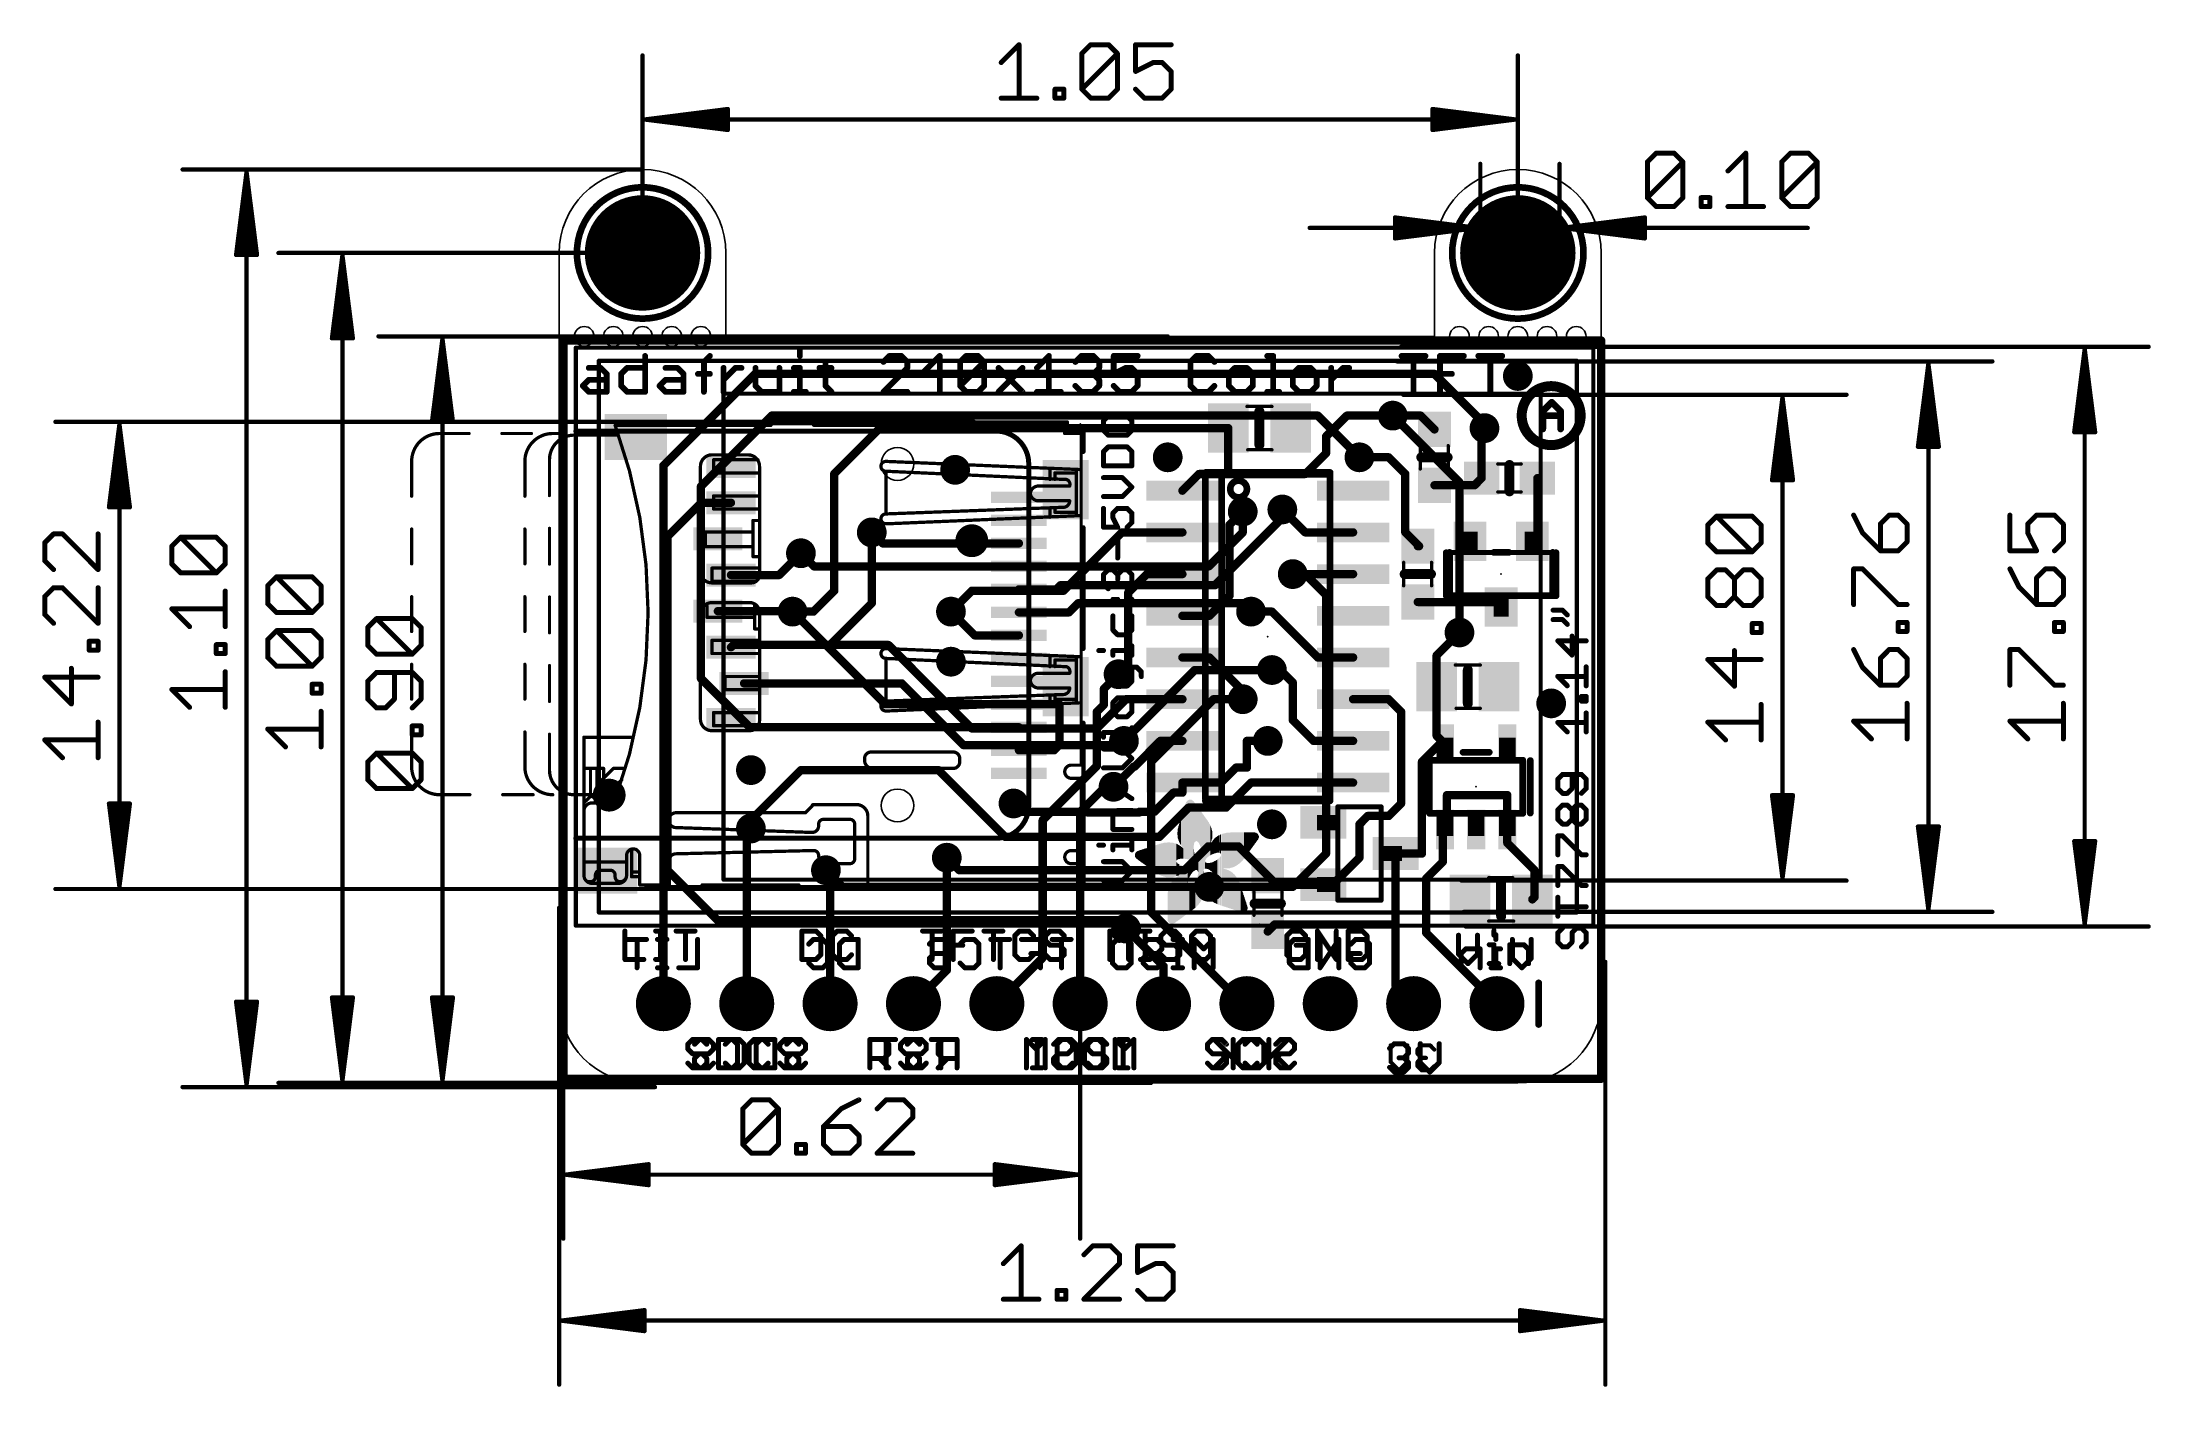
# Model space of a CAD drawing. Extents: x -17.3 to 47, y -18 to 22.9.
import ezdxf

# ---------------------------------------------------------------- set-up
doc = ezdxf.new("R2010")
doc.units = 0
for name, color, linetype in [('1', 12, 'CONTINUOUS'), ('16', 5, 'CONTINUOUS'), ('17', 110, 'CONTINUOUS'), ('18', 110, 'CONTINUOUS'), ('20', 53, 'CONTINUOUS'), ('21', 40, 'CONTINUOUS'), ('22', 6, 'CONTINUOUS'), ('23', 53, 'CONTINUOUS'), ('24', 53, 'CONTINUOUS'), ('47', 253, 'CONTINUOUS'), ('51', 253, 'CONTINUOUS')]:
    doc.layers.add(name, color=color, linetype=linetype)

# ---------------------------------------------------------------- blocks, each defined once
blk = doc.blocks.new('RECT')
blk.add_solid([(-0.5, -0.5), (0.5, -0.5), (-0.5, 0.5), (0.5, 0.5)])
blk = doc.blocks.new('PIE')
at = {"const_width": 0.5}
blk.add_lwpolyline([(0, -0.25, 1), (0, 0.25, 1), (0, -0.25)], format="xyb", dxfattribs=at)
blk = doc.blocks.new('ROUNDP')
at = {"const_width": 0.5}
blk.add_lwpolyline([(0, -0.25, 1), (0, 0.25, 1), (0, -0.25)], format="xyb", dxfattribs=at)
blk = doc.blocks.new('ROUNDV')
at = {"const_width": 0.5}
blk.add_lwpolyline([(0, -0.25, 1), (0, 0.25, 1), (0, -0.25)], format="xyb", dxfattribs=at)

msp = doc.modelspace()

# ---------------------------------------------------------------- linework, layer by layer
at = {"layer": '1', "const_width": 0.254}
for points in [[(30.226, 13.843), (-1.397, 13.843)], [(-1.397, 13.843), (-1.397, -8.636)], [(30.226, -8.636), (30.226, 13.843)], [(22.479, 11.557), (21.844, 10.922)], [(23.876, 11.557), (22.479, 11.557)], [(24.726, 11.557), (23.876, 11.557)], [(24.726, 11.557), (25.146, 11.137)], [(8.2471, 11.176), (6.858, 9.7869)], [(18.862, 11.176), (8.2471, 11.176)], [(18.862, 11.176), (18.862, 9.779)], [(21.844, 10.922), (21.844, 10.414)], [(26.582, 11.088), (26.67, 11.176)], [(26.582, 9.652), (26.582, 11.088)], [(21.844, 10.414), (21.209, 9.779)], [(22.86, 10.287), (23.749, 10.287)], [(23.749, 10.287), (24.257, 9.779)], [(6.858, 9.7869), (6.858, 6.223)], [(17.974, 9.779), (17.466, 9.271)], [(17.974, 9.779), (18.862, 9.779)], [(21.209, 9.779), (18.862, 9.779)], [(24.257, 9.779), (24.257, 8.001)], [(26.367, 9.437), (26.582, 9.652)], [(28.282, 9.652), (28.282, 7.885)], [(1.778, 7.874), (2.807, 8.903)], [(2.807, 8.903), (3.711, 8.903)], [(25.146, 9.437), (26.367, 9.437)], [(18.9016, 8.2336), (19.304, 8.636)], [(18.9016, 6.0746), (18.9016, 8.2336)], [(21.209, 8.001), (20.5105, 8.6995)], [(1.778, 7.874), (1.778, -2.286)], [(8.001, 8.001), (8.001, 5.842)], [(15.621, 8.001), (13.843, 6.223)], [(17.466, 8.001), (15.621, 8.001)], [(21.209, 8.001), (22.666, 8.001)], [(24.257, 8.001), (24.677, 7.581)], [(28.282, 7.885), (28.128, 7.731)], [(5.842, 7.366), (5.179, 6.703)], [(24.677, 7.581), (24.638, 7.581)], [(5.179, 6.703), (3.711, 6.703)], [(16.383, 6.731), (15.8115, 6.1595)], [(17.466, 6.731), (16.383, 6.731)], [(20.828, 6.731), (22.666, 6.731)], [(6.858, 6.223), (6.223, 5.588)], [(8.001, 5.842), (6.731, 4.572)], [(10.414, 5.588), (11.049, 6.223)], [(13.843, 6.223), (11.049, 6.223)], [(15.8115, 6.1595), (15.8115, 3.9754)], [(18.288, 5.461), (18.9016, 6.0746)], [(24.638, 5.881), (27.028, 5.881)], [(27.028, 5.881), (27.178, 5.731)], [(5.573, 5.603), (3.311, 5.603)], [(5.588, 5.588), (5.573, 5.603)], [(6.223, 5.588), (5.588, 5.588)], [(17.466, 5.461), (18.288, 5.461)], [(19.558, 5.588), (20.193, 5.588)], [(21.59, 4.191), (20.193, 5.588)], [(3.78, 4.572), (3.711, 4.503)], [(6.731, 4.572), (3.78, 4.572)], [(8.509, 4.572), (6.731, 4.572)], [(11.049, 2.032), (8.509, 4.572)], [(25.212, 4.257), (25.908, 4.953)], [(15.5191, 3.683), (15.8115, 3.9754)], [(17.466, 4.191), (18.288, 4.191)], [(19.304, 3.175), (18.288, 4.191)], [(20.447, 3.81), (20.193, 3.81)], [(20.828, 3.429), (20.447, 3.81)], [(21.59, 4.191), (22.666, 4.191)], [(25.212, 3.302), (25.212, 4.257)], [(8.916, 3.403), (4.111, 3.403)], [(10.795, 1.524), (8.916, 3.403)], [(19.304, 3.175), (19.304, 2.921)], [(20.828, 3.429), (20.828, 2.286)], [(25.212, 1.8081), (25.212, 3.302)], [(15.748, 2.921), (14.859, 2.032)], [(17.466, 2.921), (15.748, 2.921)], [(23.749, 2.921), (22.666, 2.921)], [(24.13, 2.54), (23.749, 2.921)], [(24.13, -0.254), (24.13, 2.54)], [(14.859, 2.032), (11.049, 2.032)], [(20.828, 2.286), (21.463, 1.651)], [(25.466, 1.5541), (25.212, 1.8081)], [(15.5575, 1.524), (10.795, 1.524)], [(15.6845, 1.651), (15.5575, 1.524)], [(16.7924, 1.651), (16.009, 0.8676)], [(17.466, 1.651), (16.7924, 1.651)], [(19.431, 1.651), (20.066, 1.651)], [(19.431, 0.8382), (19.431, 1.651)], [(21.463, 1.651), (22.666, 1.651)], [(25.3031, 1.5541), (24.765, 1.016)], [(25.3031, 1.5541), (25.466, 1.5541)], [(5.842, 0.762), (4.318, -0.762)], [(10.033, 0.762), (5.842, 0.762)], [(10.033, 0.762), (12.065, -1.27)], [(15.9806, 0.8676), (15.367, 0.254)], [(16.009, 0.8676), (15.9806, 0.8676)], [(18.6436, 0.381), (19.1008, 0.8382)], [(19.1008, 0.8382), (19.431, 0.8382)], [(24.765, 1.016), (24.765, -1.778)], [(15.494, 0.254), (15.367, 0.254)], [(17.1958, 0.0762), (16.6116, -0.508)], [(17.466, 0.0762), (17.1958, 0.0762)], [(17.466, 0.381), (18.6436, 0.381)], [(17.466, 0.381), (17.466, 0.0762)], [(19.558, 0.381), (18.796, -0.381)], [(22.666, 0.381), (19.558, 0.381)], [(25.527, 0), (27.366, 0)], [(25.527, 0), (25.527, -0.9851)], [(27.366, -1.0461), (27.366, 0)], [(4.318, -0.762), (4.318, -1.016)], [(12.573, -0.508), (12.319, -0.254)], [(14.5836, -0.508), (12.573, -0.508)], [(14.5836, -0.5294), (14.5836, -0.508)], [(16.1504, -0.5294), (14.5836, -0.5294)], [(16.1504, -0.508), (16.1504, -0.5294)], [(16.6116, -0.508), (16.1504, -0.508)], [(17.3355, -0.6985), (16.764, -1.27)], [(17.653, -0.381), (17.3355, -0.6985)], [(18.796, -0.381), (17.653, -0.381)], [(22.86, -0.889), (23.114, -0.635)], [(23.114, -0.635), (23.749, -0.635)], [(23.749, -0.635), (24.13, -0.254)], [(16.764, -1.27), (12.065, -1.27)], [(22.86, -1.905), (22.86, -0.889)], [(25.4, -1.1121), (25.466, -1.0461)], [(25.4, -2.032), (25.4, -1.1121)], [(25.527, -0.9851), (25.466, -1.0461)], [(27.366, -1.0461), (27.366, -1.458)], [(10.287, -1.905), (10.668, -2.286)], [(17.526, -2.286), (18.249, -1.563)], [(18.249, -1.563), (19.177, -1.563)], [(19.177, -1.563), (20.066, -2.452)], [(22.037, -2.728), (22.86, -1.905)], [(23.96, -1.778), (23.96, -3.937)], [(24.765, -1.778), (23.96, -1.778)], [(24.892, -2.54), (25.4, -2.032)], [(27.366, -1.458), (28.194, -2.286)], [(1.778, -2.286), (3.302, -3.81)], [(7.112, -2.794), (6.604, -2.286)], [(10.668, -2.286), (17.526, -2.286)], [(20.066, -2.452), (20.342, -2.728)], [(24.892, -4.191), (24.892, -2.54)], [(28.194, -2.286), (28.194, -3.109)], [(18.288, -2.794), (7.112, -2.794)], [(20.342, -2.728), (21.76, -2.728)], [(22.037, -2.728), (21.76, -2.728)], [(28.194, -3.109), (28.128, -3.175)], [(3.302, -3.81), (15.748, -3.81)], [(15.748, -3.81), (15.748, -4.064)], [(20.281, -3.937), (20.066, -4.152)], [(20.281, -3.937), (23.96, -3.937)], [(23.96, -3.937), (23.96, -5.799)], [(24.892, -4.191), (27.051, -6.35)], [(24.511, -6.35), (23.96, -5.799)], [(-1.397, -8.636), (30.226, -8.636)]]:
    msp.add_lwpolyline(points, dxfattribs=at)
at = {"layer": '1', "const_width": 0.127}
for points in [[(-1.397, 13.9065, 1), (-1.397, 13.7795)], [(-1.3335, 13.843, 1), (-1.4605, 13.843)], [(30.2895, 13.843, 1), (30.1625, 13.843)], [(30.226, 13.7795, 1), (30.226, 13.9065)], [(22.479, 11.6205, 1), (22.479, 11.4935)], [(22.5239, 11.5121, 1), (22.4341, 11.6019)], [(23.876, 11.6205, 1), (23.876, 11.4935)], [(23.876, 11.4935, 1), (23.876, 11.6205)], [(24.7709, 11.6019, 1), (24.6811, 11.5121)], [(24.726, 11.4935, 1), (24.726, 11.6205)], [(8.2471, 11.2395, 1), (8.2471, 11.1125)], [(8.292, 11.1311, 1), (8.2022, 11.2209)], [(18.9255, 11.176, 1), (18.7985, 11.176)], [(18.862, 11.1125, 1), (18.862, 11.2395)], [(21.9075, 10.922, 1), (21.7805, 10.922)], [(21.7991, 10.9669, 1), (21.8889, 10.8771)], [(25.1011, 11.0921, 1), (25.1909, 11.1819)], [(26.6455, 11.088, 1), (26.5185, 11.088)], [(26.5371, 11.1329, 1), (26.6269, 11.0431)], [(26.7149, 11.1311, 1), (26.6251, 11.2209)], [(21.7805, 10.414, 1), (21.9075, 10.414)], [(21.8889, 10.3691, 1), (21.7991, 10.4589)], [(22.86, 10.3505, 1), (22.86, 10.2235)], [(23.7939, 10.3319, 1), (23.7041, 10.2421)], [(23.749, 10.2235, 1), (23.749, 10.3505)], [(6.9215, 9.7869, 1), (6.7945, 9.7869)], [(6.8131, 9.8318, 1), (6.9029, 9.742)], [(17.974, 9.8425, 1), (17.974, 9.7155)], [(18.0189, 9.7341, 1), (17.9291, 9.8239)], [(18.862, 9.8425, 1), (18.862, 9.7155)], [(18.7985, 9.779, 1), (18.9255, 9.779)], [(18.862, 9.7155, 1), (18.862, 9.8425)], [(21.1641, 9.8239, 1), (21.2539, 9.7341)], [(21.209, 9.7155, 1), (21.209, 9.8425)], [(24.3205, 9.779, 1), (24.1935, 9.779)], [(24.2121, 9.7341, 1), (24.3019, 9.8239)], [(26.5185, 9.652, 1), (26.6455, 9.652)], [(26.6269, 9.6071, 1), (26.5371, 9.6969)], [(28.3455, 9.652, 1), (28.2185, 9.652)], [(2.807, 8.9665, 1), (2.807, 8.8395)], [(2.8519, 8.8581, 1), (2.7621, 8.9479)], [(3.711, 8.8395, 1), (3.711, 8.9665)], [(17.4211, 9.3159, 1), (17.5109, 9.2261)], [(25.146, 9.5005, 1), (25.146, 9.3735)], [(26.3221, 9.4819, 1), (26.4119, 9.3921)], [(26.367, 9.3735, 1), (26.367, 9.5005)], [(18.9651, 8.2336, 1), (18.8381, 8.2336)], [(19.3489, 8.5911, 1), (19.2591, 8.6809)], [(20.5554, 8.7444, 1), (20.4656, 8.6546)], [(1.8415, 7.874, 1), (1.7145, 7.874)], [(1.7331, 7.9189, 1), (1.8229, 7.8291)], [(8.0645, 8.001, 1), (7.9375, 8.001)], [(15.621, 8.0645, 1), (15.621, 7.9375)], [(15.6659, 7.9561, 1), (15.5761, 8.0459)], [(17.466, 7.9375, 1), (17.466, 8.0645)], [(18.8567, 8.2785, 1), (18.9465, 8.1887)], [(21.209, 8.0645, 1), (21.209, 7.9375)], [(21.1641, 7.9561, 1), (21.2539, 8.0459)], [(22.666, 7.9375, 1), (22.666, 8.0645)], [(24.3019, 8.0459, 1), (24.2121, 7.9561)], [(24.1935, 8.001, 1), (24.3205, 8.001)], [(28.0831, 7.7759, 1), (28.1729, 7.6861)], [(28.2185, 7.885, 1), (28.3455, 7.885)], [(28.3269, 7.8401, 1), (28.2371, 7.9299)], [(5.8869, 7.3211, 1), (5.7971, 7.4109)], [(24.638, 7.6445, 1), (24.638, 7.5175)], [(24.6321, 7.5361, 1), (24.7219, 7.6259)], [(24.677, 7.5175, 1), (24.677, 7.6445)], [(3.711, 6.7665, 1), (3.711, 6.6395)], [(5.1341, 6.7479, 1), (5.2239, 6.6581)], [(5.179, 6.6395, 1), (5.179, 6.7665)], [(16.383, 6.7945, 1), (16.383, 6.6675)], [(16.4279, 6.6861, 1), (16.3381, 6.7759)], [(17.466, 6.6675, 1), (17.466, 6.7945)], [(20.828, 6.7945, 1), (20.828, 6.6675)], [(22.666, 6.6675, 1), (22.666, 6.7945)], [(6.7945, 6.223, 1), (6.9215, 6.223)], [(6.9029, 6.1781, 1), (6.8131, 6.2679)], [(7.9375, 5.842, 1), (8.0645, 5.842)], [(8.0459, 5.7971, 1), (7.9561, 5.8869)], [(11.049, 6.2865, 1), (11.049, 6.1595)], [(11.0939, 6.1781, 1), (11.0041, 6.2679)], [(13.7981, 6.2679, 1), (13.8879, 6.1781)], [(13.843, 6.1595, 1), (13.843, 6.2865)], [(15.875, 6.1595, 1), (15.748, 6.1595)], [(15.7666, 6.2044, 1), (15.8564, 6.1146)], [(18.8381, 6.0746, 1), (18.9651, 6.0746)], [(18.9465, 6.0297, 1), (18.8567, 6.1195)], [(24.638, 5.9445, 1), (24.638, 5.8175)], [(27.0729, 5.9259, 1), (26.9831, 5.8361)], [(27.028, 5.8175, 1), (27.028, 5.9445)], [(27.1331, 5.6861, 1), (27.2229, 5.7759)], [(3.311, 5.6665, 1), (3.311, 5.5395)], [(5.6179, 5.6479, 1), (5.5281, 5.5581)], [(5.588, 5.6515, 1), (5.588, 5.5245)], [(5.5431, 5.5431, 1), (5.6329, 5.6329)], [(5.573, 5.5395, 1), (5.573, 5.6665)], [(6.1781, 5.6329, 1), (6.2679, 5.5431)], [(6.223, 5.5245, 1), (6.223, 5.6515)], [(10.3691, 5.6329, 1), (10.4589, 5.5431)], [(17.466, 5.5245, 1), (17.466, 5.3975)], [(18.2431, 5.5059, 1), (18.3329, 5.4161)], [(18.288, 5.3975, 1), (18.288, 5.5245)], [(19.558, 5.6515, 1), (19.558, 5.5245)], [(20.2379, 5.6329, 1), (20.1481, 5.5431)], [(20.193, 5.5245, 1), (20.193, 5.6515)], [(3.6661, 4.5479, 1), (3.7559, 4.4581)], [(3.78, 4.6355, 1), (3.78, 4.5085)], [(3.8249, 4.5271, 1), (3.7351, 4.6169)], [(6.731, 4.6355, 1), (6.731, 4.5085)], [(6.6861, 4.6169, 1), (6.7759, 4.5271)], [(6.731, 4.5085, 1), (6.731, 4.6355)], [(8.5539, 4.6169, 1), (8.4641, 4.5271)], [(8.509, 4.5085, 1), (8.509, 4.6355)], [(25.9529, 4.9081, 1), (25.8631, 4.9979)], [(15.748, 3.9754, 1), (15.875, 3.9754)], [(15.8564, 3.9305, 1), (15.7666, 4.0203)], [(17.466, 4.2545, 1), (17.466, 4.1275)], [(18.3329, 4.2359, 1), (18.2431, 4.1461)], [(18.288, 4.1275, 1), (18.288, 4.2545)], [(20.193, 3.8735, 1), (20.193, 3.7465)], [(20.4919, 3.8549, 1), (20.4021, 3.7651)], [(20.447, 3.7465, 1), (20.447, 3.8735)], [(21.59, 4.2545, 1), (21.59, 4.1275)], [(21.5451, 4.1461, 1), (21.6349, 4.2359)], [(22.666, 4.1275, 1), (22.666, 4.2545)], [(25.2755, 4.257, 1), (25.1485, 4.257)], [(25.1671, 4.3019, 1), (25.2569, 4.2121)], [(4.111, 3.4665, 1), (4.111, 3.3395)], [(8.9609, 3.4479, 1), (8.8711, 3.3581)], [(8.916, 3.3395, 1), (8.916, 3.4665)], [(15.4742, 3.7279, 1), (15.564, 3.6381)], [(19.3675, 3.175, 1), (19.2405, 3.175)], [(19.2591, 3.1301, 1), (19.3489, 3.2199)], [(20.8915, 3.429, 1), (20.7645, 3.429)], [(20.7831, 3.3841, 1), (20.8729, 3.4739)], [(25.2755, 3.302, 1), (25.1485, 3.302)], [(25.1485, 3.302, 1), (25.2755, 3.302)], [(15.748, 2.9845, 1), (15.748, 2.8575)], [(15.7929, 2.8761, 1), (15.7031, 2.9659)], [(17.466, 2.8575, 1), (17.466, 2.9845)], [(19.2405, 2.921, 1), (19.3675, 2.921)], [(22.666, 2.9845, 1), (22.666, 2.8575)], [(23.7939, 2.9659, 1), (23.7041, 2.8761)], [(23.749, 2.8575, 1), (23.749, 2.9845)], [(24.1935, 2.54, 1), (24.0665, 2.54)], [(24.0851, 2.4951, 1), (24.1749, 2.5849)], [(11.049, 2.0955, 1), (11.049, 1.9685)], [(11.0041, 1.9871, 1), (11.0939, 2.0769)], [(14.8141, 2.0769, 1), (14.9039, 1.9871)], [(14.859, 1.9685, 1), (14.859, 2.0955)], [(20.8729, 2.3309, 1), (20.7831, 2.2411)], [(20.7645, 2.286, 1), (20.8915, 2.286)], [(25.2569, 1.853, 1), (25.1671, 1.7632)], [(10.795, 1.5875, 1), (10.795, 1.4605)], [(10.7501, 1.4791, 1), (10.8399, 1.5689)], [(15.5126, 1.5689, 1), (15.6024, 1.4791)], [(15.5575, 1.4605, 1), (15.5575, 1.5875)], [(15.7294, 1.6061, 1), (15.6396, 1.6959)], [(16.7924, 1.7145, 1), (16.7924, 1.5875)], [(16.8373, 1.6061, 1), (16.7475, 1.6959)], [(17.466, 1.5875, 1), (17.466, 1.7145)], [(19.431, 1.7145, 1), (19.431, 1.5875)], [(19.4945, 1.651, 1), (19.3675, 1.651)], [(20.066, 1.5875, 1), (20.066, 1.7145)], [(21.463, 1.7145, 1), (21.463, 1.5875)], [(21.4181, 1.6061, 1), (21.5079, 1.6959)], [(22.666, 1.5875, 1), (22.666, 1.7145)], [(25.1485, 1.8081, 1), (25.2755, 1.8081)], [(25.3031, 1.6176, 1), (25.3031, 1.4906)], [(25.348, 1.5092, 1), (25.2582, 1.599)], [(25.4211, 1.5092, 1), (25.5109, 1.599)], [(25.466, 1.4906, 1), (25.466, 1.6176)], [(5.842, 0.8255, 1), (5.842, 0.6985)], [(5.8869, 0.7171, 1), (5.7971, 0.8069)], [(10.0779, 0.8069, 1), (9.9881, 0.7171)], [(10.033, 0.6985, 1), (10.033, 0.8255)], [(15.9806, 0.9311, 1), (15.9806, 0.8041)], [(16.0255, 0.8227, 1), (15.9357, 0.9125)], [(15.9641, 0.9125, 1), (16.0539, 0.8227)], [(16.009, 0.8041, 1), (16.009, 0.9311)], [(19.1008, 0.9017, 1), (19.1008, 0.7747)], [(19.1457, 0.7933, 1), (19.0559, 0.8831)], [(19.3675, 0.8382, 1), (19.4945, 0.8382)], [(19.431, 0.7747, 1), (19.431, 0.9017)], [(24.8285, 1.016, 1), (24.7015, 1.016)], [(24.7201, 1.0609, 1), (24.8099, 0.9711)], [(15.367, 0.3175, 1), (15.367, 0.1905)], [(15.3221, 0.2989, 1), (15.4119, 0.2091)], [(15.494, 0.1905, 1), (15.494, 0.3175)], [(17.1958, 0.1397, 1), (17.1958, 0.0127)], [(17.2407, 0.0313, 1), (17.1509, 0.1211)], [(17.466, 0.4445, 1), (17.466, 0.3175)], [(17.5295, 0.381, 1), (17.4025, 0.381)], [(17.4025, 0.0762, 1), (17.5295, 0.0762)], [(17.466, 0.0127, 1), (17.466, 0.1397)], [(18.5987, 0.4259, 1), (18.6885, 0.3361)], [(18.6436, 0.3175, 1), (18.6436, 0.4445)], [(19.558, 0.4445, 1), (19.558, 0.3175)], [(19.6029, 0.3361, 1), (19.5131, 0.4259)], [(22.666, 0.3175, 1), (22.666, 0.4445)], [(25.527, 0.0635, 1), (25.527, -0.0635)], [(25.5905, 0, 1), (25.4635, 0)], [(27.4295, 0, 1), (27.3025, 0)], [(27.366, -0.0635, 1), (27.366, 0.0635)], [(4.3815, -0.762, 1), (4.2545, -0.762)], [(12.3639, -0.2091, 1), (12.2741, -0.2989)], [(12.573, -0.4445, 1), (12.573, -0.5715)], [(12.5281, -0.5529, 1), (12.6179, -0.4631)], [(14.6471, -0.508, 1), (14.5201, -0.508)], [(14.5836, -0.4659, 1), (14.5836, -0.5929)], [(14.5201, -0.5294, 1), (14.6471, -0.5294)], [(14.5836, -0.5715, 1), (14.5836, -0.4445)], [(16.2139, -0.508, 1), (16.0869, -0.508)], [(16.1504, -0.4445, 1), (16.1504, -0.5715)], [(16.0869, -0.5294, 1), (16.2139, -0.5294)], [(16.1504, -0.5929, 1), (16.1504, -0.4659)], [(16.5667, -0.4631, 1), (16.6565, -0.5529)], [(16.6116, -0.5715, 1), (16.6116, -0.4445)], [(17.2906, -0.6536, 1), (17.3804, -0.7434)], [(17.3804, -0.7434, 1), (17.2906, -0.6536)], [(17.653, -0.3175, 1), (17.653, -0.4445)], [(17.6979, -0.4259, 1), (17.6081, -0.3361)], [(18.7511, -0.3361, 1), (18.8409, -0.4259)], [(18.796, -0.4445, 1), (18.796, -0.3175)], [(23.114, -0.5715, 1), (23.114, -0.6985)], [(23.1589, -0.6799, 1), (23.0691, -0.5901)], [(23.7041, -0.5901, 1), (23.7939, -0.6799)], [(23.749, -0.6985, 1), (23.749, -0.5715)], [(24.0665, -0.254, 1), (24.1935, -0.254)], [(24.1749, -0.2989, 1), (24.0851, -0.2091)], [(4.2731, -0.7171, 1), (4.3629, -0.8069)], [(4.2545, -1.016, 1), (4.3815, -1.016)], [(12.065, -1.2065, 1), (12.065, -1.3335)], [(12.0201, -1.3149, 1), (12.1099, -1.2251)], [(16.7191, -1.2251, 1), (16.8089, -1.3149)], [(16.764, -1.3335, 1), (16.764, -1.2065)], [(22.9235, -0.889, 1), (22.7965, -0.889)], [(22.8151, -0.8441, 1), (22.9049, -0.9339)], [(25.4635, -1.1121, 1), (25.3365, -1.1121)], [(25.3551, -1.0672, 1), (25.4449, -1.157)], [(25.4211, -1.0012, 1), (25.5109, -1.091)], [(25.5109, -1.091, 1), (25.4211, -1.0012)], [(25.4635, -0.9851, 1), (25.5905, -0.9851)], [(25.5719, -1.03, 1), (25.4821, -0.9402)], [(27.4295, -1.0461, 1), (27.3025, -1.0461)], [(27.3025, -1.0461, 1), (27.4295, -1.0461)], [(10.3319, -1.8601, 1), (10.2421, -1.9499)], [(18.249, -1.4995, 1), (18.249, -1.6265)], [(18.2939, -1.6079, 1), (18.2041, -1.5181)], [(19.2219, -1.5181, 1), (19.1321, -1.6079)], [(19.177, -1.6265, 1), (19.177, -1.4995)], [(22.7965, -1.905, 1), (22.9235, -1.905)], [(22.9049, -1.9499, 1), (22.8151, -1.8601)], [(24.0235, -1.778, 1), (23.8965, -1.778)], [(23.96, -1.7145, 1), (23.96, -1.8415)], [(24.7015, -1.778, 1), (24.8285, -1.778)], [(24.765, -1.8415, 1), (24.765, -1.7145)], [(25.4449, -2.0769, 1), (25.3551, -1.9871)], [(27.4109, -1.4131, 1), (27.3211, -1.5029)], [(27.3025, -1.458, 1), (27.4295, -1.458)], [(1.8229, -2.2411, 1), (1.7331, -2.3309)], [(1.7145, -2.286, 1), (1.8415, -2.286)], [(6.6489, -2.2411, 1), (6.5591, -2.3309)], [(10.668, -2.2225, 1), (10.668, -2.3495)], [(10.6231, -2.3309, 1), (10.7129, -2.2411)], [(17.4811, -2.2411, 1), (17.5709, -2.3309)], [(17.526, -2.3495, 1), (17.526, -2.2225)], [(20.1109, -2.4071, 1), (20.0211, -2.4969)], [(20.0211, -2.4969, 1), (20.1109, -2.4071)], [(24.9555, -2.54, 1), (24.8285, -2.54)], [(24.8471, -2.4951, 1), (24.9369, -2.5849)], [(25.3365, -2.032, 1), (25.4635, -2.032)], [(28.2575, -2.286, 1), (28.1305, -2.286)], [(28.1491, -2.3309, 1), (28.2389, -2.2411)], [(7.112, -2.7305, 1), (7.112, -2.8575)], [(7.0671, -2.8389, 1), (7.1569, -2.7491)], [(18.288, -2.8575, 1), (18.288, -2.7305)], [(20.342, -2.6645, 1), (20.342, -2.7915)], [(20.2971, -2.7729, 1), (20.3869, -2.6831)], [(21.76, -2.6645, 1), (21.76, -2.7915)], [(21.76, -2.7915, 1), (21.76, -2.6645)], [(21.9921, -2.6831, 1), (22.0819, -2.7729)], [(22.037, -2.7915, 1), (22.037, -2.6645)], [(28.0831, -3.1301, 1), (28.1729, -3.2199)], [(28.1305, -3.109, 1), (28.2575, -3.109)], [(28.2389, -3.1539, 1), (28.1491, -3.0641)], [(3.302, -3.7465, 1), (3.302, -3.8735)], [(3.2571, -3.8549, 1), (3.3469, -3.7651)], [(15.8115, -3.81, 1), (15.6845, -3.81)], [(15.748, -3.8735, 1), (15.748, -3.7465)], [(20.281, -3.8735, 1), (20.281, -4.0005)], [(20.3259, -3.9819, 1), (20.2361, -3.8921)], [(24.0235, -3.937, 1), (23.8965, -3.937)], [(23.96, -4.0005, 1), (23.96, -3.8735)], [(15.6845, -4.064, 1), (15.8115, -4.064)], [(20.0211, -4.1071, 1), (20.1109, -4.1969)], [(23.8965, -3.937, 1), (24.0235, -3.937)], [(24.9369, -4.1461, 1), (24.8471, -4.2359)], [(24.8285, -4.191, 1), (24.9555, -4.191)], [(24.0049, -5.7541, 1), (23.9151, -5.8439)], [(23.8965, -5.799, 1), (24.0235, -5.799)], [(24.4661, -6.3949, 1), (24.5559, -6.3051)], [(27.0061, -6.3949, 1), (27.0959, -6.3051)], [(-1.397, -8.5725, 1), (-1.397, -8.6995)], [(-1.4605, -8.636, 1), (-1.3335, -8.636)], [(30.1625, -8.636, 1), (30.2895, -8.636)], [(30.226, -8.6995, 1), (30.226, -8.5725)]]:
    msp.add_lwpolyline(points, format="xyb", dxfattribs=at)
at = {"layer": '16', "const_width": 0.254}
for points in [[(30.226, 13.843), (-1.397, 13.843)], [(-1.397, 13.843), (-1.397, -8.636)], [(30.226, -8.636), (30.226, 13.843)], [(1.651, 10.033), (4.445, 12.827)], [(4.445, 12.827), (25.146, 12.827)], [(26.67, 11.303), (25.146, 12.827)], [(2.794, 9.398), (4.953, 11.557)], [(21.59, 11.557), (4.953, 11.557)], [(21.59, 11.557), (22.86, 10.287)], [(25.908, 9.525), (23.876, 11.557)], [(26.67, 11.176), (26.67, 11.303)], [(1.651, -6.35), (1.651, 10.033)], [(25.908, 4.953), (25.908, 9.525)], [(2.794, 3.556), (2.794, 9.398)], [(20.5105, 8.4455), (18.458, 6.393)], [(19.304, 8.636), (19.304, 8.001)], [(20.5105, 8.6995), (20.5105, 8.4455)], [(8.336, 7.666), (8.001, 8.001)], [(12.484, 7.666), (8.336, 7.666)], [(19.304, 8.001), (18.269, 6.966)], [(6.242, 6.966), (5.842, 7.366)], [(12.484, 6.966), (6.242, 6.966)], [(18.269, 6.966), (12.484, 6.966)], [(13.754, 6.393), (13.627, 6.266)], [(18.458, 6.393), (13.754, 6.393)], [(21.209, 6.731), (20.828, 6.731)], [(21.844, 6.096), (21.209, 6.731)], [(13.627, 6.266), (12.484, 6.266)], [(14.284, 5.842), (14.008, 5.566)], [(19.304, 5.842), (14.284, 5.842)], [(19.558, 5.588), (19.304, 5.842)], [(21.844, -1.778), (21.844, 6.096)], [(8.41, 2.766), (5.588, 5.588)], [(10.414, 5.588), (11.136, 4.866)], [(14.008, 5.566), (12.484, 5.566)], [(11.136, 4.866), (12.484, 4.866)], [(17.8435, 3.81), (15.6845, 1.651)], [(17.8435, 3.81), (20.193, 3.81)], [(4.284, 2.066), (2.794, 3.556)], [(15.5191, 3.683), (15.0746, 3.2385)], [(15.0746, 3.2385), (15.0746, 2.7556)], [(12.484, 2.766), (8.41, 2.766)], [(12.484, 2.766), (13.716, 2.766)], [(13.716, 2.766), (13.716, 1.524)], [(15.0746, 2.7556), (14.859, 2.54)], [(14.859, 2.54), (14.859, 0.889)], [(18.415, 2.921), (16.51, 1.016)], [(18.415, 2.921), (19.304, 2.921)], [(12.484, 2.066), (4.284, 2.066)], [(13.558, 1.366), (12.484, 1.366)], [(13.716, 1.524), (13.558, 1.366)], [(14.859, 0.889), (13.208, -0.762)], [(16.51, 1.016), (16.51, -3.556)], [(15.113, 0.254), (14.351, -0.508)], [(15.367, 0.254), (15.113, 0.254)], [(13.208, -0.762), (13.208, -4.953)], [(14.351, -0.508), (14.351, -6.35)], [(4.318, -1.016), (4.191, -1.143)], [(4.191, -1.143), (4.191, -6.35)], [(10.287, -5.334), (10.287, -1.905)], [(20.828, -2.794), (21.844, -1.778)], [(6.731, -2.413), (6.604, -2.286)], [(6.731, -6.35), (6.731, -2.413)], [(18.288, -2.794), (20.828, -2.794)], [(16.51, -3.556), (19.304, -6.35)], [(16.891, -5.207), (15.748, -4.064)], [(11.811, -6.35), (13.208, -4.953)], [(16.891, -6.35), (16.891, -5.207)], [(9.271, -6.35), (10.287, -5.334)], [(19.304, -6.35), (19.431, -6.35)], [(-1.397, -8.636), (30.226, -8.636)]]:
    msp.add_lwpolyline(points, dxfattribs=at)
at = {"layer": '16', "const_width": 0.127}
for points in [[(-1.397, 13.9065, 1), (-1.397, 13.7795)], [(-1.3335, 13.843, 1), (-1.4605, 13.843)], [(30.2895, 13.843, 1), (30.1625, 13.843)], [(30.226, 13.7795, 1), (30.226, 13.9065)], [(4.445, 12.8905, 1), (4.445, 12.7635)], [(4.4899, 12.7821, 1), (4.4001, 12.8719)], [(25.1909, 12.8719, 1), (25.1011, 12.7821)], [(25.146, 12.7635, 1), (25.146, 12.8905)], [(4.953, 11.6205, 1), (4.953, 11.4935)], [(4.9979, 11.5121, 1), (4.9081, 11.6019)], [(21.6349, 11.6019, 1), (21.5451, 11.5121)], [(21.59, 11.4935, 1), (21.59, 11.6205)], [(23.9209, 11.6019, 1), (23.8311, 11.5121)], [(26.7335, 11.303, 1), (26.6065, 11.303)], [(26.6065, 11.176, 1), (26.7335, 11.176)], [(26.6251, 11.2581, 1), (26.7149, 11.3479)], [(22.8151, 10.2421, 1), (22.9049, 10.3319)], [(1.7145, 10.033, 1), (1.5875, 10.033)], [(1.6061, 10.0779, 1), (1.6959, 9.9881)], [(25.9715, 9.525, 1), (25.8445, 9.525)], [(2.8575, 9.398, 1), (2.7305, 9.398)], [(2.7491, 9.4429, 1), (2.8389, 9.3531)], [(25.8631, 9.4801, 1), (25.9529, 9.5699)], [(19.3675, 8.636, 1), (19.2405, 8.636)], [(20.574, 8.6995, 1), (20.447, 8.6995)], [(20.447, 8.4455, 1), (20.574, 8.4455)], [(20.5554, 8.4006, 1), (20.4656, 8.4904)], [(8.0459, 8.0459, 1), (7.9561, 7.9561)], [(8.336, 7.7295, 1), (8.336, 7.6025)], [(8.2911, 7.6211, 1), (8.3809, 7.7109)], [(12.484, 7.6025, 1), (12.484, 7.7295)], [(19.2405, 8.001, 1), (19.3675, 8.001)], [(19.3489, 7.9561, 1), (19.2591, 8.0459)], [(5.8869, 7.4109, 1), (5.7971, 7.3211)], [(6.242, 7.0295, 1), (6.242, 6.9025)], [(6.1971, 6.9211, 1), (6.2869, 7.0109)], [(12.484, 7.0295, 1), (12.484, 6.9025)], [(12.484, 6.9025, 1), (12.484, 7.0295)], [(18.2241, 7.0109, 1), (18.3139, 6.9211)], [(18.269, 6.9025, 1), (18.269, 7.0295)], [(13.754, 6.4565, 1), (13.754, 6.3295)], [(13.7989, 6.3481, 1), (13.7091, 6.4379)], [(18.4131, 6.4379, 1), (18.5029, 6.3481)], [(18.458, 6.3295, 1), (18.458, 6.4565)], [(20.828, 6.7945, 1), (20.828, 6.6675)], [(21.2539, 6.7759, 1), (21.1641, 6.6861)], [(21.209, 6.6675, 1), (21.209, 6.7945)], [(12.484, 6.3295, 1), (12.484, 6.2025)], [(13.5821, 6.3109, 1), (13.6719, 6.2211)], [(13.627, 6.2025, 1), (13.627, 6.3295)], [(14.284, 5.9055, 1), (14.284, 5.7785)], [(14.3289, 5.7971, 1), (14.2391, 5.8869)], [(19.3489, 5.8869, 1), (19.2591, 5.7971)], [(19.304, 5.7785, 1), (19.304, 5.9055)], [(21.9075, 6.096, 1), (21.7805, 6.096)], [(21.7991, 6.0511, 1), (21.8889, 6.1409)], [(5.6329, 5.6329, 1), (5.5431, 5.5431)], [(10.4589, 5.6329, 1), (10.3691, 5.5431)], [(12.484, 5.6295, 1), (12.484, 5.5025)], [(13.9631, 5.6109, 1), (14.0529, 5.5211)], [(14.008, 5.5025, 1), (14.008, 5.6295)], [(19.5131, 5.5431, 1), (19.6029, 5.6329)], [(11.136, 4.9295, 1), (11.136, 4.8025)], [(11.0911, 4.8211, 1), (11.1809, 4.9109)], [(12.484, 4.8025, 1), (12.484, 4.9295)], [(25.8445, 4.953, 1), (25.9715, 4.953)], [(17.8435, 3.8735, 1), (17.8435, 3.7465)], [(17.8884, 3.7651, 1), (17.7986, 3.8549)], [(20.193, 3.7465, 1), (20.193, 3.8735)], [(2.8389, 3.6009, 1), (2.7491, 3.5111)], [(2.7305, 3.556, 1), (2.8575, 3.556)], [(15.1381, 3.2385, 1), (15.0111, 3.2385)], [(15.0297, 3.2834, 1), (15.1195, 3.1936)], [(15.564, 3.6381, 1), (15.4742, 3.7279)], [(8.41, 2.8295, 1), (8.41, 2.7025)], [(8.3651, 2.7211, 1), (8.4549, 2.8109)], [(12.484, 2.8295, 1), (12.484, 2.7025)], [(12.484, 2.7025, 1), (12.484, 2.8295)], [(13.7795, 2.766, 1), (13.6525, 2.766)], [(13.716, 2.7025, 1), (13.716, 2.8295)], [(14.9225, 2.54, 1), (14.7955, 2.54)], [(14.8141, 2.5849, 1), (14.9039, 2.4951)], [(15.0111, 2.7556, 1), (15.1381, 2.7556)], [(15.1195, 2.7107, 1), (15.0297, 2.8005)], [(18.415, 2.9845, 1), (18.415, 2.8575)], [(18.4599, 2.8761, 1), (18.3701, 2.9659)], [(19.304, 2.8575, 1), (19.304, 2.9845)], [(4.284, 2.1295, 1), (4.284, 2.0025)], [(4.2391, 2.0211, 1), (4.3289, 2.1109)], [(12.484, 2.0025, 1), (12.484, 2.1295)], [(12.484, 1.4295, 1), (12.484, 1.3025)], [(13.5131, 1.4109, 1), (13.6029, 1.3211)], [(13.558, 1.3025, 1), (13.558, 1.4295)], [(13.6525, 1.524, 1), (13.7795, 1.524)], [(13.7609, 1.4791, 1), (13.6711, 1.5689)], [(15.6396, 1.6959, 1), (15.7294, 1.6061)], [(14.7955, 0.889, 1), (14.9225, 0.889)], [(14.9039, 0.8441, 1), (14.8141, 0.9339)], [(16.5735, 1.016, 1), (16.4465, 1.016)], [(16.4651, 1.0609, 1), (16.5549, 0.9711)], [(15.113, 0.3175, 1), (15.113, 0.1905)], [(15.1579, 0.2091, 1), (15.0681, 0.2989)], [(15.367, 0.1905, 1), (15.367, 0.3175)], [(13.2715, -0.762, 1), (13.1445, -0.762)], [(14.4145, -0.508, 1), (14.2875, -0.508)], [(14.3061, -0.4631, 1), (14.3959, -0.5529)], [(4.2545, -1.143, 1), (4.1275, -1.143)], [(4.1461, -1.0981, 1), (4.2359, -1.1879)], [(4.3629, -1.0609, 1), (4.2731, -0.9711)], [(13.1631, -0.7171, 1), (13.2529, -0.8069)], [(10.3505, -1.905, 1), (10.2235, -1.905)], [(21.7805, -1.778, 1), (21.9075, -1.778)], [(21.8889, -1.8229, 1), (21.7991, -1.7331)], [(6.6489, -2.2411, 1), (6.5591, -2.3309)], [(6.7945, -2.413, 1), (6.6675, -2.413)], [(6.6861, -2.4579, 1), (6.7759, -2.3681)], [(18.288, -2.7305, 1), (18.288, -2.8575)], [(20.7831, -2.7491, 1), (20.8729, -2.8389)], [(20.828, -2.8575, 1), (20.828, -2.7305)], [(16.5549, -3.5111, 1), (16.4651, -3.6009)], [(16.4465, -3.556, 1), (16.5735, -3.556)], [(15.7929, -4.0191, 1), (15.7031, -4.1089)], [(13.1445, -4.953, 1), (13.2715, -4.953)], [(13.2529, -4.9979, 1), (13.1631, -4.9081)], [(16.9545, -5.207, 1), (16.8275, -5.207)], [(16.8461, -5.2519, 1), (16.9359, -5.1621)], [(10.2235, -5.334, 1), (10.3505, -5.334)], [(10.3319, -5.3789, 1), (10.2421, -5.2891)], [(1.5875, -6.35, 1), (1.7145, -6.35)], [(4.1275, -6.35, 1), (4.2545, -6.35)], [(6.6675, -6.35, 1), (6.7945, -6.35)], [(9.2261, -6.3051, 1), (9.3159, -6.3949)], [(11.7661, -6.3051, 1), (11.8559, -6.3949)], [(14.2875, -6.35, 1), (14.4145, -6.35)], [(16.8275, -6.35, 1), (16.9545, -6.35)], [(19.304, -6.2865, 1), (19.304, -6.4135)], [(19.2591, -6.3949, 1), (19.3489, -6.3051)], [(19.431, -6.4135, 1), (19.431, -6.2865)], [(-1.397, -8.5725, 1), (-1.397, -8.6995)], [(-1.4605, -8.636, 1), (-1.3335, -8.636)], [(30.1625, -8.636, 1), (30.2895, -8.636)], [(30.226, -8.6995, 1), (30.226, -8.5725)]]:
    msp.add_lwpolyline(points, format="xyb", dxfattribs=at)
at = {"layer": '20'}
for p, q in [((-1.524, -6.223), (-1.524, 16.51)), ((3.556, 16.51), (3.556, 13.97)), ((25.146, 16.51), (25.146, 13.97)), ((30.226, -6.223), (30.226, 16.51)), ((25.146, 13.97), (3.556, 13.97)), ((1.016, -8.763), (27.686, -8.763))]:
    msp.add_line(p, q, dxfattribs=at)
for centre, radius in [((-0.762, 13.97), 0.3), ((0.127, 13.97), 0.3), ((1.016, 13.97), 0.3), ((1.905, 13.97), 0.3), ((2.794, 13.97), 0.3), ((25.908, 13.97), 0.3), ((26.797, 13.97), 0.3), ((27.686, 13.97), 0.3), ((28.575, 13.97), 0.3), ((29.464, 13.97), 0.3), ((8.784, 10.086), 0.5), ((8.784, -0.314), 0.5)]:
    msp.add_circle(centre, radius, dxfattribs=at)
for centre, start, end in [((1.016, 16.51), 90, 180), ((1.016, 16.51), 0, 90), ((27.686, 16.51), 90, 180), ((27.686, 16.51), 0, 90), ((1.016, -6.223), 180, 270), ((27.686, -6.223), 270, 0)]:
    msp.add_arc(centre, 2.54, start, end, dxfattribs=at)
at = {"layer": '21'}
for points, const_width in [([(1.016, 14.51, 1), (1.016, 18.51, 1), (1.016, 14.51)], 0.2032), ([(27.686, 14.51, 1), (27.686, 18.51, 1), (27.686, 14.51)], 0.2032), ([(5.8545, 13.5562, 1), (5.7656, 13.5562)], 0.0889), ([(-0.6216, 13.0541, 1), (-0.6216, 12.9652)], 0.0889), ([(-0.2258, 13.0411, 1), (-0.2887, 12.9782)], 0.0889), ([(-0.2572, 12.9652, 1), (-0.2572, 13.0541)], 0.0889), ([(-0.0306, 12.8275, 1), (-0.1195, 12.8275)], 0.0889), ([(-0.1065, 12.796, 1), (-0.0436, 12.8589)], 0.0889), ([(0.3342, 12.8589, 1), (0.397, 12.796)], 0.0889), ([(0.4101, 12.8275, 1), (0.3212, 12.8275)], 0.0889), ([(0.5478, 13.0541, 1), (0.5478, 12.9652)], 0.0889), ([(0.5792, 12.9782, 1), (0.5164, 13.0411)], 0.0889), ([(1.1388, 13.374, 1), (1.0499, 13.374)], 0.0889), ([(1.0944, 12.9652, 1), (1.0944, 13.0541)], 0.0889), ([(1.7172, 13.0541, 1), (1.7172, 12.9652)], 0.0889), ([(2.113, 13.0411, 1), (2.0501, 12.9782)], 0.0889), ([(2.0816, 12.9652, 1), (2.0816, 13.0541)], 0.0889), ([(2.3082, 12.8275, 1), (2.2193, 12.8275)], 0.0889), ([(2.2323, 12.796, 1), (2.2952, 12.8589)], 0.0889), ([(2.7044, 12.8719, 1), (2.7044, 12.783)], 0.0889), ([(2.931, 13.1918, 1), (2.8421, 13.1918)], 0.0889), ([(2.8552, 13.2233, 1), (2.918, 13.1604)], 0.0889), ([(3.1002, 13.3426, 1), (3.0373, 13.4055)], 0.0889), ([(3.0688, 12.783, 1), (3.0688, 12.8719)], 0.0889), ([(3.5284, 13.0097, 1), (3.4395, 13.0097)], 0.0889), ([(3.8484, 13.0541, 1), (3.8484, 12.9652)], 0.0889), ([(3.8798, 12.9782, 1), (3.8169, 13.0411)], 0.0889), ([(4.0306, 12.9652, 1), (4.0306, 13.0541)], 0.0889), ([(4.5029, 13.0097, 1), (4.414, 13.0097)], 0.0889), ([(5.2317, 13.0097, 1), (5.1428, 13.0097)], 0.0889), ([(5.6279, 13.0541, 1), (5.6279, 12.9652)], 0.0889), ([(5.7656, 13.374, 1), (5.8545, 13.374)], 0.0889), ([(5.8545, 13.0097, 1), (5.7656, 13.0097)], 0.0889), ([(5.8101, 12.9652, 1), (5.8101, 13.0541)], 0.0889), ([(6.4075, 13.0541, 1), (6.4075, 12.9652)], 0.0889), ([(6.6341, 13.1918, 1), (6.5452, 13.1918)], 0.0889), ([(6.7719, 12.9652, 1), (6.7719, 13.0541)], 0.0889), ([(8.3251, 13.2233, 1), (8.3879, 13.1604)], 0.0889), ([(8.5387, 13.4185, 1), (8.5387, 13.3296)], 0.0889), ([(8.5701, 13.3426, 1), (8.5072, 13.4055)], 0.0889), ([(8.9345, 13.4055, 1), (8.8716, 13.3426)], 0.0889), ([(8.903, 13.3296, 1), (8.903, 13.4185)], 0.0889), ([(9.1297, 13.1918, 1), (9.0408, 13.1918)], 0.0889), ([(9.0408, 13.0097, 1), (9.1297, 13.0097)], 0.0889), ([(9.0538, 13.1604, 1), (9.1167, 13.2233)], 0.0889), ([(9.1167, 12.9782, 1), (9.0538, 13.0411)], 0.0889), ([(9.4944, 12.8589, 1), (9.5573, 12.796)], 0.0889), ([(9.5259, 12.8719, 1), (9.5259, 12.783)], 0.0889), ([(10.1169, 13.374, 1), (10.028, 13.374)], 0.0889), ([(10.1039, 13.3426, 1), (10.041, 13.4055)], 0.0889), ([(10.2546, 12.783, 1), (10.2546, 12.8719)], 0.0889), ([(10.6638, 13.2233, 1), (10.7267, 13.1604)], 0.0889), ([(10.7397, 13.1918, 1), (10.6508, 13.1918)], 0.0889), ([(10.8775, 13.4185, 1), (10.8775, 13.3296)], 0.0889), ([(10.9089, 13.3426, 1), (10.846, 13.4055)], 0.0889), ([(11.2733, 13.4055, 1), (11.2104, 13.3426)], 0.0889), ([(11.2418, 13.3296, 1), (11.2418, 13.4185)], 0.0889), ([(11.4685, 13.1918, 1), (11.3796, 13.1918)], 0.0889), ([(11.4555, 13.1604, 1), (11.3926, 13.2233)], 0.0889), ([(11.3926, 13.1604, 1), (11.4555, 13.2233)], 0.0889), ([(11.8961, 13.0411, 1), (11.8332, 12.9782)], 0.0889), ([(12.6249, 12.9782, 1), (12.562, 13.0411)], 0.0889), ([(13.0026, 13.0411, 1), (13.0655, 12.9782)], 0.0889), ([(13.4429, 13.374, 1), (13.354, 13.374)], 0.0889), ([(13.4299, 13.3426, 1), (13.367, 13.4055)], 0.0889), ([(14.172, 13.2233, 1), (14.2349, 13.1604)], 0.0889), ([(14.3857, 13.4185, 1), (14.3857, 13.3296)], 0.0889), ([(14.4171, 13.3426, 1), (14.3542, 13.4055)], 0.0889), ([(14.5678, 12.8719, 1), (14.5678, 12.783)], 0.0889), ([(14.7815, 13.4055, 1), (14.7186, 13.3426)], 0.0889), ([(14.7815, 12.8589, 1), (14.7186, 12.796)], 0.0889), ([(14.7186, 12.8589, 1), (14.7815, 12.796)], 0.0889), ([(14.75, 13.3296, 1), (14.75, 13.4185)], 0.0889), ([(14.75, 12.783, 1), (14.75, 12.8719)], 0.0889), ([(14.9767, 13.1918, 1), (14.8878, 13.1918)], 0.0889), ([(14.8878, 13.0097, 1), (14.9767, 13.0097)], 0.0889), ([(14.9008, 13.1604, 1), (14.9636, 13.2233)], 0.0889), ([(14.9636, 12.9782, 1), (14.9008, 13.0411)], 0.0889), ([(15.3729, 13.4185, 1), (15.3729, 13.3296)], 0.0889), ([(15.4173, 13.374, 1), (15.3284, 13.374)], 0.0889), ([(15.353, 12.8672, 1), (15.3927, 12.7877)], 0.0889), ([(15.3284, 12.8275, 1), (15.4173, 12.8275)], 0.0889), ([(15.7372, 13.0541, 1), (15.7372, 12.9652)], 0.0889), ([(15.7571, 12.9699, 1), (15.7174, 13.0494)], 0.0889), ([(15.9509, 13.0411, 1), (15.888, 12.9782)], 0.0889), ([(15.9194, 12.9652, 1), (15.9194, 13.0541)], 0.0889), ([(16.1461, 12.8275, 1), (16.0572, 12.8275)], 0.0889), ([(16.0702, 12.796, 1), (16.133, 12.8589)], 0.0889), ([(16.1016, 13.3296, 1), (16.1016, 13.4185)], 0.0889), ([(17.7561, 13.1918, 1), (17.6672, 13.1918)], 0.0889), ([(17.6802, 13.2233, 1), (17.7431, 13.1604)], 0.0889), ([(17.8938, 13.4185, 1), (17.8938, 13.3296)], 0.0889), ([(17.9253, 13.3426, 1), (17.8624, 13.4055)], 0.0889), ([(18.2897, 13.4055, 1), (18.2268, 13.3426)], 0.0889), ([(18.2582, 13.3296, 1), (18.2582, 13.4185)], 0.0889), ([(18.409, 13.1604, 1), (18.4718, 13.2233)], 0.0889), ([(18.8496, 12.8589, 1), (18.9125, 12.796)], 0.0889), ([(18.9255, 12.8275, 1), (18.8366, 12.8275)], 0.0889), ([(19.0632, 13.0541, 1), (19.0632, 12.9652)], 0.0889), ([(19.0947, 12.9782, 1), (19.0318, 13.0411)], 0.0889), ([(19.459, 13.0411, 1), (19.3962, 12.9782)], 0.0889), ([(19.4276, 12.9652, 1), (19.4276, 13.0541)], 0.0889), ([(19.6543, 12.8275, 1), (19.5654, 12.8275)], 0.0889), ([(19.5784, 12.796, 1), (19.6412, 12.8589)], 0.0889), ([(20.0505, 13.4185, 1), (20.0505, 13.3296)], 0.0889), ([(20.2771, 13.374, 1), (20.1882, 13.374)], 0.0889), ([(20.2326, 13.3296, 1), (20.2326, 13.4185)], 0.0889), ([(20.8745, 12.8275, 1), (20.7856, 12.8275)], 0.0889), ([(20.7986, 12.8589, 1), (20.8615, 12.796)], 0.0889), ([(21.0122, 13.0541, 1), (21.0122, 12.9652)], 0.0889), ([(21.0437, 12.9782, 1), (20.9808, 13.0411)], 0.0889), ([(21.408, 13.0411, 1), (21.3452, 12.9782)], 0.0889), ([(21.3766, 12.9652, 1), (21.3766, 13.0541)], 0.0889), ([(21.6033, 12.8275, 1), (21.5144, 12.8275)], 0.0889), ([(21.5274, 12.796, 1), (21.5902, 12.8589)], 0.0889), ([(22.0439, 13.0097, 1), (21.955, 13.0097)], 0.0889), ([(22.3638, 13.0541, 1), (22.3638, 12.9652)], 0.0889), ([(22.3952, 12.9782, 1), (22.3324, 13.0411)], 0.0889), ([(22.546, 12.9652, 1), (22.546, 13.0541)], 0.0889), ([(24.1433, 13.4185, 1), (24.1433, 13.3296)], 0.0889), ([(24.5522, 13.374, 1), (24.4633, 13.374)], 0.0889), ([(24.8721, 13.3296, 1), (24.8721, 13.4185)], 0.0889), ([(25.3127, 13.4185, 1), (25.3127, 13.3296)], 0.0889), ([(25.3127, 12.8719, 1), (25.3127, 12.783)], 0.0889), ([(25.3572, 13.374, 1), (25.2683, 13.374)], 0.0889), ([(25.6771, 12.783, 1), (25.6771, 12.8719)], 0.0889), ([(26.0415, 13.3296, 1), (26.0415, 13.4185)], 0.0889), ([(26.4821, 13.4185, 1), (26.4821, 13.3296)], 0.0889), ([(26.891, 13.374, 1), (26.8021, 13.374)], 0.0889), ([(27.2109, 13.3296, 1), (27.2109, 13.4185)], 0.0889), ([(-0.7724, 12.4945, 1), (-0.8352, 12.4317)], 0.0889), ([(-0.8352, 12.4945, 1), (-0.7724, 12.4317)], 0.0889), ([(-0.6216, 12.6897, 1), (-0.6216, 12.6008)], 0.0889), ([(-0.6216, 12.3254, 1), (-0.6216, 12.2365)], 0.0889), ([(-0.5902, 12.6138, 1), (-0.653, 12.6767)], 0.0889), ([(-0.653, 12.2495, 1), (-0.5902, 12.3123)], 0.0889), ([(-0.1195, 12.2809, 1), (-0.0306, 12.2809)], 0.0889), ([(-0.075, 12.6008, 1), (-0.075, 12.6897)], 0.0889), ([(-0.075, 12.2365, 1), (-0.075, 12.3254)], 0.0889), ([(0.397, 12.4945, 1), (0.3342, 12.4317)], 0.0889), ([(0.3212, 12.4631, 1), (0.4101, 12.4631)], 0.0889), ([(0.5478, 12.3254, 1), (0.5478, 12.2365)], 0.0889), ([(0.5164, 12.2495, 1), (0.5792, 12.3123)], 0.0889), ([(1.0499, 12.2809, 1), (1.1388, 12.2809)], 0.0889), ([(1.0944, 12.2365, 1), (1.0944, 12.3254)], 0.0889), ([(1.5664, 12.4945, 1), (1.5036, 12.4317)], 0.0889), ([(1.5036, 12.4945, 1), (1.5664, 12.4317)], 0.0889), ([(1.7172, 12.6897, 1), (1.7172, 12.6008)], 0.0889), ([(1.7172, 12.3254, 1), (1.7172, 12.2365)], 0.0889), ([(1.7486, 12.6138, 1), (1.6858, 12.6767)], 0.0889), ([(1.6858, 12.2495, 1), (1.7486, 12.3123)], 0.0889), ([(2.2193, 12.2809, 1), (2.3082, 12.2809)], 0.0889), ([(2.2638, 12.6008, 1), (2.2638, 12.6897)], 0.0889), ([(2.2638, 12.2365, 1), (2.2638, 12.3254)], 0.0889), ([(2.8421, 12.2809, 1), (2.931, 12.2809)], 0.0889), ([(3.4395, 12.2809, 1), (3.5284, 12.2809)], 0.0889), ([(3.4526, 12.6767, 1), (3.5154, 12.6138)], 0.0889), ([(4.414, 12.4631, 1), (4.5029, 12.4631)], 0.0889), ([(4.4899, 12.4945, 1), (4.4271, 12.4317)], 0.0889), ([(4.6407, 12.3254, 1), (4.6407, 12.2365)], 0.0889), ([(4.6093, 12.2495, 1), (4.6721, 12.3123)], 0.0889), ([(5.1428, 12.2809, 1), (5.2317, 12.2809)], 0.0889), ([(5.1872, 12.2365, 1), (5.1872, 12.3254)], 0.0889), ([(5.6279, 12.3254, 1), (5.6279, 12.2365)], 0.0889), ([(5.7656, 12.2809, 1), (5.8545, 12.2809)], 0.0889), ([(5.9923, 12.2365, 1), (5.9923, 12.3254)], 0.0889), ([(6.6211, 12.4945, 1), (6.5582, 12.4317)], 0.0889), ([(6.5452, 12.4631, 1), (6.6341, 12.4631)], 0.0889), ([(6.7404, 12.2495, 1), (6.8033, 12.3123)], 0.0889), ([(8.3565, 12.3254, 1), (8.3565, 12.2365)], 0.0889), ([(8.3251, 12.3123, 1), (8.3879, 12.2495)], 0.0889), ([(9.0852, 12.2365, 1), (9.0852, 12.3254)], 0.0889), ([(10.028, 12.2809, 1), (10.1169, 12.2809)], 0.0889), ([(10.7267, 12.4945, 1), (10.6638, 12.4317)], 0.0889), ([(10.6638, 12.4945, 1), (10.7267, 12.4317)], 0.0889), ([(10.6508, 12.4631, 1), (10.7397, 12.4631)], 0.0889), ([(10.8775, 12.3254, 1), (10.8775, 12.2365)], 0.0889), ([(10.846, 12.2495, 1), (10.9089, 12.3123)], 0.0889), ([(11.2104, 12.3123, 1), (11.2733, 12.2495)], 0.0889), ([(11.2418, 12.2365, 1), (11.2418, 12.3254)], 0.0889), ([(11.3796, 12.4631, 1), (11.4685, 12.4631)], 0.0889), ([(11.4555, 12.4317, 1), (11.3926, 12.4945)], 0.0889), ([(11.8332, 12.3123, 1), (11.8961, 12.2495)], 0.0889), ([(12.562, 12.2495, 1), (12.6249, 12.3123)], 0.0889), ([(13.0341, 12.3254, 1), (13.0341, 12.2365)], 0.0889), ([(13.354, 12.2809, 1), (13.4429, 12.2809)], 0.0889), ([(13.7628, 12.2365, 1), (13.7628, 12.3254)], 0.0889), ([(14.2349, 12.4945, 1), (14.172, 12.4317)], 0.0889), ([(14.3857, 12.3254, 1), (14.3857, 12.2365)], 0.0889), ([(14.3542, 12.2495, 1), (14.4171, 12.3123)], 0.0889), ([(14.7186, 12.3123, 1), (14.7815, 12.2495)], 0.0889), ([(14.75, 12.2365, 1), (14.75, 12.3254)], 0.0889), ([(14.9767, 12.6453, 1), (14.8878, 12.6453)], 0.0889), ([(14.8878, 12.4631, 1), (14.9767, 12.4631)], 0.0889), ([(14.9008, 12.6138, 1), (14.9636, 12.6767)], 0.0889), ([(14.9636, 12.4317, 1), (14.9008, 12.4945)], 0.0889), ([(15.4043, 12.4945, 1), (15.3414, 12.4317)], 0.0889), ([(15.5551, 12.3254, 1), (15.5551, 12.2365)], 0.0889), ([(15.5236, 12.2495, 1), (15.5865, 12.3123)], 0.0889), ([(15.888, 12.3123, 1), (15.9509, 12.2495)], 0.0889), ([(15.9194, 12.2365, 1), (15.9194, 12.3254)], 0.0889), ([(16.0572, 12.4631, 1), (16.1461, 12.4631)], 0.0889), ([(16.133, 12.4317, 1), (16.0702, 12.4945)], 0.0889), ([(17.6672, 12.4631, 1), (17.7561, 12.4631)], 0.0889), ([(17.7431, 12.4945, 1), (17.6802, 12.4317)], 0.0889), ([(17.8938, 12.3254, 1), (17.8938, 12.2365)], 0.0889), ([(17.8624, 12.2495, 1), (17.9253, 12.3123)], 0.0889), ([(18.2268, 12.3123, 1), (18.2897, 12.2495)], 0.0889), ([(18.2582, 12.2365, 1), (18.2582, 12.3254)], 0.0889), ([(18.4718, 12.4317, 1), (18.409, 12.4945)], 0.0889), ([(18.9125, 12.4945, 1), (18.8496, 12.4317)], 0.0889), ([(18.8366, 12.4631, 1), (18.9255, 12.4631)], 0.0889), ([(19.0632, 12.3254, 1), (19.0632, 12.2365)], 0.0889), ([(19.0318, 12.2495, 1), (19.0947, 12.3123)], 0.0889), ([(19.3962, 12.3123, 1), (19.459, 12.2495)], 0.0889), ([(19.4276, 12.2365, 1), (19.4276, 12.3254)], 0.0889), ([(19.5654, 12.4631, 1), (19.6543, 12.4631)], 0.0889), ([(19.6412, 12.4317, 1), (19.5784, 12.4945)], 0.0889), ([(20.0505, 12.3254, 1), (20.0505, 12.2365)], 0.0889), ([(20.1882, 12.2809, 1), (20.2771, 12.2809)], 0.0889), ([(20.4148, 12.2365, 1), (20.4148, 12.3254)], 0.0889), ([(20.7856, 12.4631, 1), (20.8745, 12.4631)], 0.0889), ([(20.8615, 12.4945, 1), (20.7986, 12.4317)], 0.0889), ([(21.0122, 12.3254, 1), (21.0122, 12.2365)], 0.0889), ([(20.9808, 12.2495, 1), (21.0437, 12.3123)], 0.0889), ([(21.3452, 12.3123, 1), (21.408, 12.2495)], 0.0889), ([(21.3766, 12.2365, 1), (21.3766, 12.3254)], 0.0889), ([(21.5144, 12.4631, 1), (21.6033, 12.4631)], 0.0889), ([(21.5902, 12.4317, 1), (21.5274, 12.4945)], 0.0889), ([(21.968, 12.6767, 1), (22.0309, 12.6138)], 0.0889), ([(21.955, 12.2809, 1), (22.0439, 12.2809)], 0.0889), ([(24.4633, 12.2809, 1), (24.5522, 12.2809)], 0.0889), ([(25.2683, 12.2809, 1), (25.3572, 12.2809)], 0.0889), ([(26.8021, 12.2809, 1), (26.891, 12.2809)], 0.0889), ([(28.702, 10.659, 1), (28.702, 12.455, 1), (28.702, 10.659)], 0.3048), ([(15.2325, 11.5122, 1), (15.1786, 11.5661)], 0.0762), ([(15.8087, 11.5661, 1), (15.7548, 11.5122)], 0.0762), ([(19.8882, 11.684, 1), (19.7358, 11.684)], 0.1524), ([(28.4988, 11.6929, 1), (28.3972, 11.6929)], 0.1016), ([(28.4121, 11.7288, 1), (28.4839, 11.657)], 0.1016), ([(28.448, 11.6081, 1), (28.448, 11.5065)], 0.1016), ([(28.7551, 12, 1), (28.6832, 11.9282)], 0.1016), ([(28.7551, 11.9282, 1), (28.6832, 12)], 0.1016), ([(29.0411, 11.6929, 1), (28.9395, 11.6929)], 0.1016), ([(28.9544, 11.657, 1), (29.0262, 11.7288)], 0.1016), ([(28.9903, 11.5065, 1), (28.9903, 11.6081)], 0.1016), ([(2.001, 11.3848, 1), (2.001, 11.3212)], 0.0635), ([(13.9828, 11.353, 1), (13.9192, 11.353)], 0.0635), ([(13.951, 11.1348, 1), (13.951, 11.0712)], 0.0635), ([(13.9192, 11.103, 1), (13.9828, 11.103)], 0.0635), ([(13.951, 11.3212, 1), (13.951, 11.3848)], 0.0635), ([(14.4828, 11.103, 1), (14.4192, 11.103)], 0.0635), ([(14.451, 11.0712, 1), (14.451, 11.1348)], 0.0635), ([(15.0345, 11.4221, 1), (15.0884, 11.3682)], 0.0762), ([(15.0996, 11.3951, 1), (15.0234, 11.3951)], 0.0762), ([(15.0884, 11.1339, 1), (15.0345, 11.0801)], 0.0762), ([(15.0234, 11.107, 1), (15.0996, 11.107)], 0.0762), ([(15.2055, 11.001, 1), (15.2055, 10.9248)], 0.0762), ([(15.1786, 10.936, 1), (15.2325, 10.9899)], 0.0762), ([(15.7548, 10.9899, 1), (15.8087, 10.936)], 0.0762), ([(15.7817, 10.9248, 1), (15.7817, 11.001)], 0.0762), ([(15.9639, 11.3951, 1), (15.8877, 11.3951)], 0.0762), ([(15.8877, 11.107, 1), (15.9639, 11.107)], 0.0762), ([(15.8989, 11.3682, 1), (15.9527, 11.4221)], 0.0762), ([(15.9527, 11.0801, 1), (15.8989, 11.1339)], 0.0762), ([(28.3972, 11.1506, 1), (28.4988, 11.1506)], 0.1016), ([(28.9395, 11.1506, 1), (29.0411, 11.1506)], 0.1016), ([(14.4192, 10.453, 1), (14.4828, 10.453)], 0.0635), ([(15.0996, 10.4596, 1), (15.0234, 10.4596)], 0.0762), ([(15.0345, 10.4865, 1), (15.0884, 10.4327)], 0.0762), ([(15.2055, 10.6418, 1), (15.2055, 10.5655)], 0.0762), ([(15.2325, 10.5767, 1), (15.1786, 10.6306)], 0.0762), ([(15.8087, 10.6306, 1), (15.7548, 10.5767)], 0.0762), ([(15.7817, 10.5655, 1), (15.7817, 10.6418)], 0.0762), ([(15.9639, 10.4596, 1), (15.8877, 10.4596)], 0.0762), ([(15.8989, 10.4327, 1), (15.9527, 10.4865)], 0.0762), ([(19.7358, 10.668, 1), (19.8882, 10.668)], 0.1524), ([(24.746, 10.3632, 1), (24.746, 10.2108)], 0.1524), ([(25.546, 10.2108, 1), (25.546, 10.3632)], 0.1524), ([(15.0615, 10.0655, 1), (15.0615, 9.9893)], 0.0762), ([(15.0234, 10.0274, 1), (15.0996, 10.0274)], 0.0762), ([(15.0615, 9.7062, 1), (15.0615, 9.63)], 0.0762), ([(15.6646, 9.6951, 1), (15.6107, 9.6412)], 0.0762), ([(15.6377, 9.63, 1), (15.6377, 9.7062)], 0.0762), ([(15.8877, 10.0274, 1), (15.9639, 10.0274)], 0.0762), ([(15.9258, 9.9893, 1), (15.9258, 10.0655)], 0.0762), ([(18.166, 9.8768, 1), (18.166, 9.7752)], 0.1016), ([(19.177, 9.0678, 1), (19.177, 9.5758, 1), (19.177, 9.0678)], 0.2032), ([(21.966, 9.7752, 1), (21.966, 9.8768)], 0.1016), ([(27.5082, 10.052, 1), (27.3558, 10.052)], 0.1524), ([(15.0615, 9.13, 1), (15.0615, 9.0538)], 0.0762), ([(15.6107, 9.1188, 1), (15.6646, 9.065)], 0.0762), ([(15.6377, 9.0538, 1), (15.6377, 9.13)], 0.0762), ([(15.9527, 9.3531, 1), (15.8989, 9.407)], 0.0762), ([(15.8989, 9.3531, 1), (15.9527, 9.407)], 0.0762), ([(27.3558, 9.252, 1), (27.5082, 9.252)], 0.1524), ([(15.0996, 8.7326, 1), (15.0234, 8.7326)], 0.0762), ([(15.3226, 8.6155, 1), (15.3765, 8.5616)], 0.0762), ([(15.3877, 8.5886, 1), (15.3115, 8.5886)], 0.0762), ([(15.3837, 8.4615, 1), (15.3155, 8.4275)], 0.0762), ([(15.3115, 8.4445, 1), (15.3877, 8.4445)], 0.0762), ([(15.4936, 8.7707, 1), (15.4936, 8.6945)], 0.0762), ([(15.5206, 8.7057, 1), (15.4667, 8.7596)], 0.0762), ([(15.8087, 8.7596, 1), (15.7548, 8.7057)], 0.0762), ([(15.7817, 8.6945, 1), (15.7817, 8.7707)], 0.0762), ([(15.9639, 8.5886, 1), (15.8877, 8.5886)], 0.0762), ([(15.8989, 8.5616, 1), (15.9527, 8.6155)], 0.0762), ([(15.9527, 8.2735, 1), (15.8989, 8.3274)], 0.0762), ([(14.4828, 8.153, 1), (14.4192, 8.153)], 0.0635), ([(15.0615, 8.1945, 1), (15.0615, 8.1183)], 0.0762), ([(15.0234, 8.1564, 1), (15.0996, 8.1564)], 0.0762), ([(15.5317, 7.7971, 1), (15.4555, 7.7971)], 0.0762), ([(15.4596, 8.1393, 1), (15.5277, 8.1734)], 0.0762), ([(15.4936, 8.1183, 1), (15.4936, 8.1945)], 0.0762), ([(15.7548, 8.1833, 1), (15.8087, 8.1294)], 0.0762), ([(15.8877, 8.3004, 1), (15.9639, 8.3004)], 0.0762), ([(15.4555, 7.2209, 1), (15.5317, 7.2209)], 0.0762), ([(25.5564, 7.3834, 1), (25.4548, 7.3834)], 0.1016), ([(26.9556, 7.4422, 1), (26.9556, 7.3406)], 0.1016), ([(27.4144, 7.3406, 1), (27.4144, 7.4422)], 0.1016), ([(28.9012, 7.3834, 1), (28.7996, 7.3834)], 0.1016), ([(15.0345, 6.7445, 1), (15.0884, 6.6906)], 0.0762), ([(15.0996, 6.7175, 1), (15.0234, 6.7175)], 0.0762), ([(15.0884, 6.4563, 1), (15.0345, 6.4025)], 0.0762), ([(15.0234, 6.4294, 1), (15.0996, 6.4294)], 0.0762), ([(15.2055, 6.8997, 1), (15.2055, 6.8235)], 0.0762), ([(15.2325, 6.8346, 1), (15.1786, 6.8885)], 0.0762), ([(15.3765, 6.8885, 1), (15.3226, 6.8346)], 0.0762), ([(15.3496, 6.8235, 1), (15.3496, 6.8997)], 0.0762), ([(15.5317, 6.7175, 1), (15.4555, 6.7175)], 0.0762), ([(15.4667, 6.7445, 1), (15.5206, 6.6906)], 0.0762), ([(15.4555, 6.5735, 1), (15.5317, 6.5735)], 0.0762), ([(15.4667, 6.6906, 1), (15.5206, 6.7445)], 0.0762), ([(15.6377, 6.8997, 1), (15.6377, 6.8235)], 0.0762), ([(15.6646, 6.8346, 1), (15.6107, 6.8885)], 0.0762), ([(15.8087, 6.8885, 1), (15.7548, 6.8346)], 0.0762), ([(15.7817, 6.8235, 1), (15.7817, 6.8997)], 0.0762), ([(15.9639, 6.7175, 1), (15.8877, 6.7175)], 0.0762), ([(15.8877, 6.4294, 1), (15.9639, 6.4294)], 0.0762), ([(15.8989, 6.6906, 1), (15.9527, 6.7445)], 0.0762), ([(15.9527, 6.4025, 1), (15.8989, 6.4563)], 0.0762), ([(24.238, 6.8072, 1), (24.238, 6.6548)], 0.1524), ([(25.038, 6.6548, 1), (25.038, 6.8072)], 0.1524), ([(15.1786, 6.2584, 1), (15.2325, 6.3123)], 0.0762), ([(15.3877, 5.9616, 1), (15.3115, 5.9616)], 0.0762), ([(15.3496, 5.9997, 1), (15.3496, 5.9235)], 0.0762), ([(15.3496, 5.8557, 1), (15.3496, 5.7795)], 0.0762), ([(15.3115, 5.8176, 1), (15.3877, 5.8176)], 0.0762), ([(15.5317, 5.9616, 1), (15.4555, 5.9616)], 0.0762), ([(15.4555, 5.8176, 1), (15.5317, 5.8176)], 0.0762), ([(15.4936, 5.9235, 1), (15.4936, 5.9997)], 0.0762), ([(15.4936, 5.7795, 1), (15.4936, 5.8557)], 0.0762), ([(15.7548, 6.3123, 1), (15.8087, 6.2584)], 0.0762), ([(15.8198, 5.9616, 1), (15.7436, 5.9616)], 0.0762), ([(15.7817, 5.9997, 1), (15.7817, 5.9235)], 0.0762), ([(15.7817, 5.8557, 1), (15.7817, 5.7795)], 0.0762), ([(15.7436, 5.8176, 1), (15.8198, 5.8176)], 0.0762), ([(15.9639, 5.9616, 1), (15.8877, 5.9616)], 0.0762), ([(15.8877, 5.8176, 1), (15.9639, 5.8176)], 0.0762), ([(15.9258, 5.9235, 1), (15.9258, 5.9997)], 0.0762), ([(15.9258, 5.7795, 1), (15.9258, 5.8557)], 0.0762), ([(25.5056, 6.1214, 1), (25.5056, 6.0198)], 0.1016), ([(25.4548, 6.0706, 1), (25.5564, 6.0706)], 0.1016), ([(26.4644, 6.0198, 1), (26.4644, 6.1214)], 0.1016), ([(27.8916, 6.1214, 1), (27.8916, 6.0198)], 0.1016), ([(28.7996, 6.0706, 1), (28.9012, 6.0706)], 0.1016), ([(28.8504, 6.0198, 1), (28.8504, 6.1214)], 0.1016), ([(15.3877, 5.4583, 1), (15.3115, 5.4583)], 0.0762), ([(15.9639, 5.4583, 1), (15.8877, 5.4583)], 0.0762), ([(28.7604, 5.6704, 1), (28.7604, 5.5942)], 0.0762), ([(28.7604, 5.3823, 1), (28.7604, 5.3061)], 0.0762), ([(29.0755, 5.6593, 1), (29.0216, 5.6054)], 0.0762), ([(29.0755, 5.3711, 1), (29.0216, 5.3173)], 0.0762), ([(29.0485, 5.5942, 1), (29.0485, 5.6704)], 0.0762), ([(29.0485, 5.3061, 1), (29.0485, 5.3823)], 0.0762), ([(29.1656, 5.4613, 1), (29.2195, 5.5152)], 0.0762), ([(29.1656, 5.1732, 1), (29.2195, 5.2271)], 0.0762), ([(15.3765, 5.0531, 1), (15.3226, 4.9992)], 0.0762), ([(15.3115, 5.0261, 1), (15.3877, 5.0261)], 0.0762), ([(15.4936, 4.9202, 1), (15.4936, 4.844)], 0.0762), ([(15.4667, 4.8551, 1), (15.5206, 4.909)], 0.0762), ([(15.7548, 4.909, 1), (15.8087, 4.8551)], 0.0762), ([(15.7817, 4.844, 1), (15.7817, 4.9202)], 0.0762), ([(15.8877, 5.0261, 1), (15.9639, 5.0261)], 0.0762), ([(15.9639, 4.5465, 1), (15.8877, 4.5465)], 0.0762), ([(15.9527, 4.9992, 1), (15.8989, 5.0531)], 0.0762), ([(28.9045, 4.7349, 1), (28.9045, 4.6587)], 0.0762), ([(28.9314, 4.7237, 1), (28.8775, 4.6699)], 0.0762), ([(29.3747, 4.8409, 1), (29.2985, 4.8409)], 0.0762), ([(29.7688, 4.6587, 1), (29.7688, 4.7349)], 0.0762), ([(14.4192, 4.453, 1), (14.4828, 4.453)], 0.0635), ([(14.9174, 4.4405, 1), (14.9174, 4.3643)], 0.0762), ([(15.0615, 4.3643, 1), (15.0615, 4.4405)], 0.0762), ([(15.3877, 4.4024, 1), (15.3115, 4.4024)], 0.0762), ([(15.3496, 4.4405, 1), (15.3496, 4.3643)], 0.0762), ([(15.3115, 4.2584, 1), (15.3877, 4.2584)], 0.0762), ([(15.3496, 3.9372, 1), (15.3496, 3.861)], 0.0762), ([(15.3877, 3.8991, 1), (15.3115, 3.8991)], 0.0762), ([(15.8877, 4.2584, 1), (15.9639, 4.2584)], 0.0762), ([(15.9639, 3.8991, 1), (15.8877, 3.8991)], 0.0762), ([(15.9258, 4.3643, 1), (15.9258, 4.4405)], 0.0762), ([(16.0968, 3.926, 1), (16.0429, 3.8722)], 0.0762), ([(16.0699, 3.861, 1), (16.0699, 3.9372)], 0.0762), ([(26.2382, 3.81, 1), (26.0858, 3.81)], 0.1524), ([(29.2985, 4.2646, 1), (29.3747, 4.2646)], 0.0762), ([(29.3097, 4.2377, 1), (29.3636, 4.2916)], 0.0762), ([(29.8069, 3.9053, 1), (29.7307, 3.9053)], 0.0762), ([(15.3765, 3.4939, 1), (15.3226, 3.44)], 0.0762), ([(15.3115, 3.4669, 1), (15.3877, 3.4669)], 0.0762), ([(15.4936, 3.361, 1), (15.4936, 3.2848)], 0.0762), ([(15.4667, 3.2959, 1), (15.5206, 3.3498)], 0.0762), ([(15.7548, 3.3498, 1), (15.8087, 3.2959)], 0.0762), ([(15.7817, 3.2848, 1), (15.7817, 3.361)], 0.0762), ([(15.8877, 3.4669, 1), (15.9639, 3.4669)], 0.0762), ([(15.9527, 3.44, 1), (15.8989, 3.4939)], 0.0762), ([(16.252, 3.755, 1), (16.1758, 3.755)], 0.0762), ([(16.1758, 3.611, 1), (16.252, 3.611)], 0.0762), ([(16.187, 3.7281, 1), (16.2409, 3.782)], 0.0762), ([(28.9314, 3.6442, 1), (28.8775, 3.5903)], 0.0762), ([(28.9045, 3.6553, 1), (28.9045, 3.5791)], 0.0762), ([(29.1656, 3.3022, 1), (29.2195, 3.3561)], 0.0762), ([(29.7307, 3.3291, 1), (29.8069, 3.3291)], 0.0762), ([(29.7688, 3.5791, 1), (29.7688, 3.6553)], 0.0762), ([(15.3226, 2.8465, 1), (15.3765, 2.7926)], 0.0762), ([(15.3765, 2.5584, 1), (15.3226, 2.5045)], 0.0762), ([(15.3877, 2.8195, 1), (15.3115, 2.8195)], 0.0762), ([(15.4936, 3.0017, 1), (15.4936, 2.9255)], 0.0762), ([(15.5206, 2.9366, 1), (15.4667, 2.9905)], 0.0762), ([(15.8087, 2.9905, 1), (15.7548, 2.9366)], 0.0762), ([(15.7817, 2.9255, 1), (15.7817, 3.0017)], 0.0762), ([(15.9639, 2.8195, 1), (15.8877, 2.8195)], 0.0762), ([(15.8989, 2.7926, 1), (15.9527, 2.8465)], 0.0762), ([(15.9527, 2.5045, 1), (15.8989, 2.5584)], 0.0762), ([(26.0858, 2.794, 1), (26.2382, 2.794)], 0.1524), ([(29.6628, 3.0054, 1), (29.5866, 3.0054)], 0.0762), ([(29.6247, 3.0435, 1), (29.6247, 2.9673)], 0.0762), ([(29.6247, 2.8995, 1), (29.6247, 2.8233)], 0.0762), ([(29.5866, 2.8614, 1), (29.6628, 2.8614)], 0.0762), ([(29.8069, 3.0054, 1), (29.7307, 3.0054)], 0.0762), ([(29.7307, 2.8614, 1), (29.8069, 2.8614)], 0.0762), ([(29.8069, 2.5021, 1), (29.7307, 2.5021)], 0.0762), ([(29.7688, 2.9673, 1), (29.7688, 3.0435)], 0.0762), ([(29.7688, 2.8233, 1), (29.7688, 2.8995)], 0.0762), ([(14.4828, 2.203, 1), (14.4192, 2.203)], 0.0635), ([(15.0996, 1.9077, 1), (15.0234, 1.9077)], 0.0762), ([(15.0615, 1.9458, 1), (15.0615, 1.8696)], 0.0762), ([(15.3115, 2.5314, 1), (15.3877, 2.5314)], 0.0762), ([(15.4936, 2.4255, 1), (15.4936, 2.3493)], 0.0762), ([(15.4667, 2.3604, 1), (15.5206, 2.4143)], 0.0762), ([(15.7548, 2.4143, 1), (15.8087, 2.3604)], 0.0762), ([(15.7817, 2.3493, 1), (15.7817, 2.4255)], 0.0762), ([(15.8877, 2.5314, 1), (15.9639, 2.5314)], 0.0762), ([(15.9639, 2.0518, 1), (15.8877, 2.0518)], 0.0762), ([(15.9258, 1.8696, 1), (15.9258, 1.9458)], 0.0762), ([(28.9314, 2.2409, 1), (28.8775, 2.187)], 0.0762), ([(28.9045, 2.252, 1), (28.9045, 2.1758)], 0.0762), ([(29.1656, 1.8989, 1), (29.2195, 1.9528)], 0.0762), ([(29.7307, 1.9258, 1), (29.8069, 1.9258)], 0.0762), ([(29.7688, 2.1758, 1), (29.7688, 2.252)], 0.0762), ([(15.0234, 1.7637, 1), (15.0996, 1.7637)], 0.0762), ([(15.0615, 1.4425, 1), (15.0615, 1.3663)], 0.0762), ([(15.6646, 1.4313, 1), (15.6107, 1.3774)], 0.0762), ([(15.6377, 1.3663, 1), (15.6377, 1.4425)], 0.0762), ([(15.8877, 1.7637, 1), (15.9639, 1.7637)], 0.0762), ([(26.016, 1.3548, 1), (26.016, 1.2532)], 0.1016), ([(26.816, 1.2532, 1), (26.816, 1.3548)], 0.1016), ([(15.0615, 0.8663, 1), (15.0615, 0.7901)], 0.0762), ([(15.6107, 0.8551, 1), (15.6646, 0.8012)], 0.0762), ([(15.6377, 0.7901, 1), (15.6377, 0.8663)], 0.0762), ([(15.9527, 1.0893, 1), (15.8989, 1.1432)], 0.0762), ([(15.8989, 1.0893, 1), (15.9527, 1.1432)], 0.0762), ([(24.8168, 1.054, 1), (24.7152, 1.054)], 0.1016), ([(28.1168, 1.054, 1), (28.0152, 1.054)], 0.1016), ([(29.0485, 0.6691, 1), (29.0485, 0.5929)], 0.0762), ([(29.0755, 0.6041, 1), (29.0216, 0.658)], 0.0762), ([(29.3747, 0.631, 1), (29.2985, 0.631)], 0.0762), ([(29.6517, 0.658, 1), (29.5978, 0.6041)], 0.0762), ([(29.6247, 0.5929, 1), (29.6247, 0.6691)], 0.0762), ([(15.0826, 0.5006, 1), (15.0403, 0.4372)], 0.0762), ([(28.8775, 0.5139, 1), (28.9314, 0.46)], 0.0762), ([(28.9314, 0.2258, 1), (28.8775, 0.1719)], 0.0762), ([(28.9426, 0.487, 1), (28.8664, 0.487)], 0.0762), ([(28.8664, 0.1988, 1), (28.9426, 0.1988)], 0.0762), ([(29.0485, 0.0929, 1), (29.0485, 0.0167)], 0.0762), ([(29.0216, 0.0279, 1), (29.0755, 0.0817)], 0.0762), ([(29.1656, 0.0817, 1), (29.2195, 0.0279)], 0.0762), ([(29.1926, 0.0167, 1), (29.1926, 0.0929)], 0.0762), ([(29.2985, 0.1988, 1), (29.3747, 0.1988)], 0.0762), ([(29.3636, 0.1719, 1), (29.3097, 0.2258)], 0.0762), ([(29.5978, 0.0817, 1), (29.6517, 0.0279)], 0.0762), ([(29.8069, 0.487, 1), (29.7307, 0.487)], 0.0762), ([(29.7307, 0.1988, 1), (29.8069, 0.1988)], 0.0762), ([(29.7419, 0.46, 1), (29.7957, 0.5139)], 0.0762), ([(29.7957, 0.1719, 1), (29.7419, 0.2258)], 0.0762), ([(15.3226, -0.5838, 1), (15.3765, -0.6377)], 0.0762), ([(15.3877, -0.6107, 1), (15.3115, -0.6107)], 0.0762), ([(15.4936, -0.4286, 1), (15.4936, -0.5048)], 0.0762), ([(15.5206, -0.4936, 1), (15.4667, -0.4397)], 0.0762), ([(15.9047, -0.1391, 1), (15.9469, -0.0757)], 0.0762), ([(15.9258, -0.5048, 1), (15.9258, -0.4286)], 0.0762), ([(18.166, -0.1232, 1), (18.166, -0.2248)], 0.1016), ([(21.966, -0.2248, 1), (21.966, -0.1232)], 0.1016), ([(24.7152, -0.546, 1), (24.8168, -0.546)], 0.1016), ([(28.0152, -0.546, 1), (28.1168, -0.546)], 0.1016), ([(28.8775, -0.4216, 1), (28.9314, -0.4755)], 0.0762), ([(28.9426, -0.4486, 1), (28.8664, -0.4486)], 0.0762), ([(29.0485, -0.2664, 1), (29.0485, -0.3426)], 0.0762), ([(29.0755, -0.3314, 1), (29.0216, -0.2776)], 0.0762), ([(29.2195, -0.2776, 1), (29.1656, -0.3314)], 0.0762), ([(29.1926, -0.3426, 1), (29.1926, -0.2664)], 0.0762), ([(29.3747, -0.4486, 1), (29.2985, -0.4486)], 0.0762), ([(29.3097, -0.4216, 1), (29.3636, -0.4755)], 0.0762), ([(29.3097, -0.4755, 1), (29.3636, -0.4216)], 0.0762), ([(29.4807, -0.2664, 1), (29.4807, -0.3426)], 0.0762), ([(29.5076, -0.3314, 1), (29.4537, -0.2776)], 0.0762), ([(29.6517, -0.2776, 1), (29.5978, -0.3314)], 0.0762), ([(29.6247, -0.3426, 1), (29.6247, -0.2664)], 0.0762), ([(29.8069, -0.4486, 1), (29.7307, -0.4486)], 0.0762), ([(29.7419, -0.4755, 1), (29.7957, -0.4216)], 0.0762), ([(15.3496, -1.0048, 1), (15.3496, -1.081)], 0.0762), ([(15.3115, -1.0429, 1), (15.3877, -1.0429)], 0.0762), ([(15.9258, -1.081, 1), (15.9258, -1.0048)], 0.0762), ([(28.9314, -0.7097, 1), (28.8775, -0.7636)], 0.0762), ([(28.8664, -0.7367, 1), (28.9426, -0.7367)], 0.0762), ([(28.9426, -1.24, 1), (28.8664, -1.24)], 0.0762), ([(28.9045, -1.2019, 1), (28.9045, -1.2781)], 0.0762), ([(29.0485, -0.8426, 1), (29.0485, -0.9188)], 0.0762), ([(29.0755, -1.2131, 1), (29.0216, -1.267)], 0.0762), ([(29.0216, -0.9077, 1), (29.0755, -0.8538)], 0.0762), ([(29.0485, -1.2781, 1), (29.0485, -1.2019)], 0.0762), ([(29.1656, -0.8538, 1), (29.2195, -0.9077)], 0.0762), ([(29.1926, -0.9188, 1), (29.1926, -0.8426)], 0.0762), ([(29.3636, -0.7097, 1), (29.3097, -0.7636)], 0.0762), ([(29.2985, -0.7367, 1), (29.3747, -0.7367)], 0.0762), ([(29.3636, -0.7636, 1), (29.3097, -0.7097)], 0.0762), ([(29.4807, -0.8426, 1), (29.4807, -0.9188)], 0.0762), ([(29.4537, -0.9077, 1), (29.5076, -0.8538)], 0.0762), ([(29.5978, -0.8538, 1), (29.6517, -0.9077)], 0.0762), ([(29.6247, -0.9188, 1), (29.6247, -0.8426)], 0.0762), ([(29.7307, -0.7367, 1), (29.8069, -0.7367)], 0.0762), ([(29.7957, -0.7636, 1), (29.7419, -0.7097)], 0.0762), ([(14.9174, -1.4844, 1), (14.9174, -1.5606)], 0.0762), ([(15.0615, -1.5606, 1), (15.0615, -1.4844)], 0.0762), ([(15.3877, -1.5225, 1), (15.3115, -1.5225)], 0.0762), ([(15.3496, -1.4844, 1), (15.3496, -1.5606)], 0.0762), ([(15.3115, -1.6666, 1), (15.3877, -1.6666)], 0.0762), ([(15.9639, -1.3784, 1), (15.8877, -1.3784)], 0.0762), ([(15.8877, -1.6666, 1), (15.9639, -1.6666)], 0.0762), ([(15.9258, -1.5606, 1), (15.9258, -1.4844)], 0.0762), ([(28.8664, -1.8162, 1), (28.9426, -1.8162)], 0.0762), ([(29.6247, -1.7781, 1), (29.6247, -1.8543)], 0.0762), ([(29.5978, -1.8432, 1), (29.6517, -1.7893)], 0.0762), ([(29.7688, -1.8543, 1), (29.7688, -1.7781)], 0.0762), ([(15.0615, -1.9878, 1), (15.0615, -2.064)], 0.0762), ([(15.0615, -2.564, 1), (15.0615, -2.6402)], 0.0762), ([(15.6646, -1.9989, 1), (15.6107, -2.0528)], 0.0762), ([(15.6107, -2.5751, 1), (15.6646, -2.629)], 0.0762), ([(15.6377, -2.064, 1), (15.6377, -1.9878)], 0.0762), ([(15.6377, -2.6402, 1), (15.6377, -2.564)], 0.0762), ([(15.9527, -2.3409, 1), (15.8989, -2.287)], 0.0762), ([(15.8989, -2.3409, 1), (15.9527, -2.287)], 0.0762), ([(27.2542, -2.667, 1), (27.1018, -2.667)], 0.1524), ([(28.9426, -2.1755, 1), (28.8664, -2.1755)], 0.0762), ([(28.9045, -2.1374, 1), (28.9045, -2.2136)], 0.0762), ([(29.0755, -2.1486, 1), (29.0216, -2.2025)], 0.0762), ([(29.0485, -2.2136, 1), (29.0485, -2.1374)], 0.0762), ([(1.101, -2.8152, 1), (1.101, -2.8788)], 0.0635), ([(14.4192, -2.847, 1), (14.4828, -2.847)], 0.0635), ([(14.451, -2.8788, 1), (14.451, -2.8152)], 0.0635), ([(19.666, -3.2258, 1), (19.666, -3.3782)], 0.1524), ([(20.466, -3.3782, 1), (20.466, -3.2258)], 0.1524), ([(28.8664, -2.7518, 1), (28.9426, -2.7518)], 0.0762), ([(28.9426, -3.1111, 1), (28.8664, -3.1111)], 0.0762), ([(29.6247, -2.7137, 1), (29.6247, -2.7899)], 0.0762), ([(29.5978, -2.7787, 1), (29.6517, -2.7248)], 0.0762), ([(29.7688, -2.7899, 1), (29.7688, -2.7137)], 0.0762), ([(27.1018, -3.683, 1), (27.2542, -3.683)], 0.1524), ([(28.9045, -3.3611, 1), (28.9045, -3.4373)], 0.0762), ([(28.8664, -3.6873, 1), (28.9426, -3.6873)], 0.0762), ([(29.7688, -3.4373, 1), (29.7688, -3.3611)], 0.0762), ([(0.5179, -4.1395, 1), (0.4417, -4.1395)], 0.0762), ([(1.4154, -4.1014, 1), (1.4154, -4.1776)], 0.0762), ([(1.5975, -4.1395, 1), (1.5213, -4.1395)], 0.0762), ([(1.7035, -4.1776, 1), (1.7035, -4.1014)], 0.0762), ([(2.039, -4.1014, 1), (2.039, -4.1776)], 0.0762), ([(2.3653, -4.1395, 1), (2.2891, -4.1395)], 0.0762), ([(2.6153, -4.1776, 1), (2.6153, -4.1014)], 0.0762), ([(5.9098, -4.1395, 1), (5.8336, -4.1395)], 0.0762), ([(5.8717, -4.1014, 1), (5.8717, -4.1776)], 0.0762), ([(6.3308, -4.1125, 1), (6.2769, -4.1664)], 0.0762), ([(6.3039, -4.1776, 1), (6.3039, -4.1014)], 0.0762), ([(6.486, -4.2835, 1), (6.4098, -4.2835)], 0.0762), ([(6.421, -4.3105, 1), (6.4748, -4.2566)], 0.0762), ([(6.8453, -4.2835, 1), (6.7691, -4.2835)], 0.0762), ([(6.7803, -4.2566, 1), (6.8341, -4.3105)], 0.0762), ([(6.9513, -4.1014, 1), (6.9513, -4.1776)], 0.0762), ([(6.9782, -4.1664, 1), (6.9243, -4.1125)], 0.0762), ([(7.2663, -4.1125, 1), (7.2124, -4.1664)], 0.0762), ([(7.2394, -4.1776, 1), (7.2394, -4.1014)], 0.0762), ([(7.3565, -4.3105, 1), (7.4104, -4.2566)], 0.0762), ([(9.5484, -4.1014, 1), (9.5484, -4.1776)], 0.0762), ([(9.8746, -4.1395, 1), (9.7984, -4.1395)], 0.0762), ([(10.1246, -4.1776, 1), (10.1246, -4.1014)], 0.0762), ([(10.522, -4.1395, 1), (10.4458, -4.1395)], 0.0762), ([(10.4839, -4.1014, 1), (10.4839, -4.1776)], 0.0762), ([(10.4839, -4.5335, 1), (10.4839, -4.6097)], 0.0762), ([(10.772, -4.6097, 1), (10.772, -4.5335)], 0.0762), ([(11.0601, -4.1776, 1), (11.0601, -4.1014)], 0.0762), ([(11.4194, -4.1014, 1), (11.4194, -4.1776)], 0.0762), ([(11.7457, -4.1395, 1), (11.6695, -4.1395)], 0.0762), ([(11.9957, -4.1776, 1), (11.9957, -4.1014)], 0.0762), ([(12.328, -4.2566, 1), (12.3819, -4.3105)], 0.0762), ([(12.3931, -4.2835, 1), (12.3169, -4.2835)], 0.0762), ([(12.499, -4.1014, 1), (12.499, -4.1776)], 0.0762), ([(12.526, -4.1664, 1), (12.4721, -4.1125)], 0.0762), ([(12.8141, -4.1125, 1), (12.7602, -4.1664)], 0.0762), ([(12.7871, -4.1776, 1), (12.7871, -4.1014)], 0.0762), ([(12.9042, -4.3105, 1), (12.9581, -4.2566)], 0.0762), ([(13.2635, -4.2566, 1), (13.3174, -4.3105)], 0.0762), ([(13.3174, -4.4006, 1), (13.2635, -4.4545)], 0.0762), ([(13.3286, -4.2835, 1), (13.2524, -4.2835)], 0.0762), ([(13.2524, -4.4276, 1), (13.3286, -4.4276)], 0.0762), ([(13.4345, -4.1014, 1), (13.4345, -4.1776)], 0.0762), ([(13.4345, -4.5335, 1), (13.4345, -4.6097)], 0.0762), ([(13.4615, -4.1664, 1), (13.4076, -4.1125)], 0.0762), ([(13.7496, -4.1125, 1), (13.6957, -4.1664)], 0.0762), ([(13.7496, -4.5447, 1), (13.6957, -4.5986)], 0.0762), ([(13.7226, -4.1776, 1), (13.7226, -4.1014)], 0.0762), ([(13.7226, -4.6097, 1), (13.7226, -4.5335)], 0.0762), ([(13.8398, -4.3105, 1), (13.8936, -4.2566)], 0.0762), ([(15.279, -4.1125, 1), (15.2251, -4.1664)], 0.0762), ([(15.2902, -4.1395, 1), (15.214, -4.1395)], 0.0762), ([(15.5133, -4.4006, 1), (15.5671, -4.4545)], 0.0762), ([(15.5133, -4.4545, 1), (15.5671, -4.4006)], 0.0762), ([(15.8664, -4.1395, 1), (15.7902, -4.1395)], 0.0762), ([(15.8552, -4.1664, 1), (15.8014, -4.1125)], 0.0762), ([(16.1876, -4.1014, 1), (16.1876, -4.1776)], 0.0762), ([(16.3698, -4.1395, 1), (16.2936, -4.1395)], 0.0762), ([(16.4757, -4.1776, 1), (16.4757, -4.1014)], 0.0762), ([(16.7843, -4.2566, 1), (16.8382, -4.3105)], 0.0762), ([(16.8382, -4.4006, 1), (16.7843, -4.4545)], 0.0762), ([(16.8494, -4.2835, 1), (16.7732, -4.2835)], 0.0762), ([(16.7732, -4.4276, 1), (16.8494, -4.4276)], 0.0762), ([(16.9553, -4.1014, 1), (16.9553, -4.1776)], 0.0762), ([(16.9553, -4.5335, 1), (16.9553, -4.6097)], 0.0762), ([(16.9823, -4.1664, 1), (16.9284, -4.1125)], 0.0762), ([(17.2704, -4.1125, 1), (17.2165, -4.1664)], 0.0762), ([(17.2704, -4.5447, 1), (17.2165, -4.5986)], 0.0762), ([(17.2434, -4.1776, 1), (17.2434, -4.1014)], 0.0762), ([(17.2434, -4.6097, 1), (17.2434, -4.5335)], 0.0762), ([(17.3606, -4.3105, 1), (17.4144, -4.2566)], 0.0762), ([(17.7849, -4.2835, 1), (17.7087, -4.2835)], 0.0762), ([(17.7199, -4.2566, 1), (17.7737, -4.3105)], 0.0762), ([(17.8909, -4.1014, 1), (17.8909, -4.1776)], 0.0762), ([(17.9178, -4.1664, 1), (17.8639, -4.1125)], 0.0762), ([(18.2059, -4.1125, 1), (18.152, -4.1664)], 0.0762), ([(18.179, -4.1776, 1), (18.179, -4.1014)], 0.0762), ([(18.3611, -4.2835, 1), (18.2849, -4.2835)], 0.0762), ([(18.2961, -4.3105, 1), (18.35, -4.2566)], 0.0762), ([(20.682, -4.2835, 1), (20.6058, -4.2835)], 0.0762), ([(20.617, -4.2566, 1), (20.6709, -4.3105)], 0.0762), ([(20.788, -4.1014, 1), (20.788, -4.1776)], 0.0762), ([(20.8149, -4.1664, 1), (20.761, -4.1125)], 0.0762), ([(20.932, -4.5335, 1), (20.932, -4.6097)], 0.0762), ([(21.103, -4.1125, 1), (21.0491, -4.1664)], 0.0762), ([(21.0761, -4.1776, 1), (21.0761, -4.1014)], 0.0762), ([(21.2582, -4.5716, 1), (21.182, -4.5716)], 0.0762), ([(21.1932, -4.3105, 1), (21.2471, -4.2566)], 0.0762), ([(21.2201, -4.6097, 1), (21.2201, -4.5335)], 0.0762), ([(21.6111, -4.1183, 1), (21.5477, -4.1606)], 0.0762), ([(21.6175, -4.1395, 1), (21.5413, -4.1395)], 0.0762), ([(22.1938, -4.1395, 1), (22.1176, -4.1395)], 0.0762), ([(22.5531, -4.1395, 1), (22.4769, -4.1395)], 0.0762), ([(22.515, -4.1014, 1), (22.515, -4.1776)], 0.0762), ([(22.9741, -4.1125, 1), (22.9202, -4.1664)], 0.0762), ([(22.9471, -4.1776, 1), (22.9471, -4.1014)], 0.0762), ([(23.1293, -4.2835, 1), (23.0531, -4.2835)], 0.0762), ([(23.0642, -4.3105, 1), (23.1181, -4.2566)], 0.0762), ([(25.9179, -4.2665, 1), (25.8417, -4.2665)], 0.0762), ([(26.4942, -4.2665, 1), (26.418, -4.2665)], 0.0762), ([(26.8154, -4.5165, 1), (26.8154, -4.5927)], 0.0762), ([(26.9975, -4.1224, 1), (26.9213, -4.1224)], 0.0762), ([(26.9213, -4.2665, 1), (26.9975, -4.2665)], 0.0762), ([(26.9975, -4.5546, 1), (26.9213, -4.5546)], 0.0762), ([(26.9594, -4.5927, 1), (26.9594, -4.5165)], 0.0762), ([(27.4771, -4.5546, 1), (27.4009, -4.5546)], 0.0762), ([(27.439, -4.5165, 1), (27.439, -4.5927)], 0.0762), ([(27.8981, -4.5276, 1), (27.8443, -4.5815)], 0.0762), ([(27.8712, -4.5927, 1), (27.8712, -4.5165)], 0.0762), ([(28.8775, -4.1637, 1), (28.9314, -4.2176)], 0.0762), ([(28.9314, -4.4518, 1), (28.8775, -4.5057)], 0.0762), ([(28.9426, -4.1906, 1), (28.8664, -4.1906)], 0.0762), ([(28.8664, -4.4787, 1), (28.9426, -4.4787)], 0.0762), ([(29.0755, -4.0735, 1), (29.0216, -4.0196)], 0.0762), ([(29.3747, -4.1906, 1), (29.2985, -4.1906)], 0.0762), ([(29.3097, -4.1637, 1), (29.3636, -4.2176)], 0.0762), ([(29.2985, -4.4787, 1), (29.3747, -4.4787)], 0.0762), ([(29.3636, -4.5057, 1), (29.3097, -4.4518)], 0.0762), ([(29.4807, -4.0085, 1), (29.4807, -4.0847)], 0.0762), ([(29.5076, -4.0735, 1), (29.4537, -4.0196)], 0.0762), ([(29.6517, -4.0196, 1), (29.5978, -4.0735)], 0.0762), ([(29.6247, -4.0847, 1), (29.6247, -4.0085)], 0.0762), ([(29.8069, -4.1906, 1), (29.7307, -4.1906)], 0.0762), ([(29.7307, -4.4787, 1), (29.8069, -4.4787)], 0.0762), ([(29.7419, -4.2176, 1), (29.7957, -4.1637)], 0.0762), ([(29.7957, -4.5057, 1), (29.7419, -4.4518)], 0.0762), ([(0.4798, -4.9657, 1), (0.4798, -5.0419)], 0.0762), ([(0.4417, -5.0038, 1), (0.5179, -5.0038)], 0.0762), ([(1.0561, -5.0419, 1), (1.0561, -4.9657)], 0.0762), ([(1.4154, -4.9657, 1), (1.4154, -5.0419)], 0.0762), ([(1.5213, -5.0038, 1), (1.5975, -5.0038)], 0.0762), ([(1.7035, -5.0419, 1), (1.7035, -4.9657)], 0.0762), ([(2.2891, -5.0038, 1), (2.3653, -5.0038)], 0.0762), ([(5.8717, -4.9657, 1), (5.8717, -5.0419)], 0.0762), ([(5.8336, -5.0038, 1), (5.9098, -5.0038)], 0.0762), ([(6.2769, -4.9769, 1), (6.3308, -5.0307)], 0.0762), ([(6.3039, -5.0419, 1), (6.3039, -4.9657)], 0.0762), ([(6.4098, -4.8597, 1), (6.486, -4.8597)], 0.0762), ([(6.4748, -4.8867, 1), (6.421, -4.8328)], 0.0762), ([(6.8341, -4.8328, 1), (6.7803, -4.8867)], 0.0762), ([(6.7691, -4.8597, 1), (6.8453, -4.8597)], 0.0762), ([(6.9513, -4.9657, 1), (6.9513, -5.0419)], 0.0762), ([(6.9243, -5.0307, 1), (6.9782, -4.9769)], 0.0762), ([(7.2124, -4.9769, 1), (7.2663, -5.0307)], 0.0762), ([(7.2394, -5.0419, 1), (7.2394, -4.9657)], 0.0762), ([(7.4104, -4.8867, 1), (7.3565, -4.8328)], 0.0762), ([(9.7984, -5.0038, 1), (9.8746, -5.0038)], 0.0762), ([(10.4458, -5.0038, 1), (10.522, -5.0038)], 0.0762), ([(11.6695, -5.0038, 1), (11.7457, -5.0038)], 0.0762), ([(12.3819, -4.8328, 1), (12.328, -4.8867)], 0.0762), ([(12.3169, -4.8597, 1), (12.3931, -4.8597)], 0.0762), ([(12.499, -4.9657, 1), (12.499, -5.0419)], 0.0762), ([(12.4721, -5.0307, 1), (12.526, -4.9769)], 0.0762), ([(12.7602, -4.9769, 1), (12.8141, -5.0307)], 0.0762), ([(12.7871, -5.0419, 1), (12.7871, -4.9657)], 0.0762), ([(12.9581, -4.8867, 1), (12.9042, -4.8328)], 0.0762), ([(13.3174, -4.8328, 1), (13.2635, -4.8867)], 0.0762), ([(13.4345, -4.9657, 1), (13.4345, -5.0419)], 0.0762), ([(13.4076, -4.5986, 1), (13.4615, -4.5447)], 0.0762), ([(13.4076, -5.0307, 1), (13.4615, -4.9769)], 0.0762), ([(13.6957, -4.9769, 1), (13.7496, -5.0307)], 0.0762), ([(13.7226, -5.0419, 1), (13.7226, -4.9657)], 0.0762), ([(13.9048, -4.7157, 1), (13.8286, -4.7157)], 0.0762), ([(13.8286, -4.8597, 1), (13.9048, -4.8597)], 0.0762), ([(13.8398, -4.7426, 1), (13.8936, -4.6887)], 0.0762), ([(13.8936, -4.8867, 1), (13.8398, -4.8328)], 0.0762), ([(15.214, -5.0038, 1), (15.2902, -5.0038)], 0.0762), ([(15.7902, -5.0038, 1), (15.8664, -5.0038)], 0.0762), ([(16.1876, -4.9657, 1), (16.1876, -5.0419)], 0.0762), ([(16.2936, -5.0038, 1), (16.3698, -5.0038)], 0.0762), ([(16.4757, -5.0419, 1), (16.4757, -4.9657)], 0.0762), ([(16.8382, -4.8328, 1), (16.7843, -4.8867)], 0.0762), ([(16.9553, -4.9657, 1), (16.9553, -5.0419)], 0.0762), ([(16.9284, -4.5986, 1), (16.9823, -4.5447)], 0.0762), ([(16.9284, -5.0307, 1), (16.9823, -4.9769)], 0.0762), ([(17.2165, -4.9769, 1), (17.2704, -5.0307)], 0.0762), ([(17.2434, -5.0419, 1), (17.2434, -4.9657)], 0.0762), ([(17.4256, -4.7157, 1), (17.3494, -4.7157)], 0.0762), ([(17.3494, -4.8597, 1), (17.4256, -4.8597)], 0.0762), ([(17.3606, -4.7426, 1), (17.4144, -4.6887)], 0.0762), ([(17.4144, -4.8867, 1), (17.3606, -4.8328)], 0.0762), ([(17.7737, -4.8328, 1), (17.7199, -4.8867)], 0.0762), ([(17.7087, -4.8597, 1), (17.7849, -4.8597)], 0.0762), ([(17.8909, -4.9657, 1), (17.8909, -5.0419)], 0.0762), ([(17.8639, -5.0307, 1), (17.9178, -4.9769)], 0.0762), ([(18.152, -4.9769, 1), (18.2059, -5.0307)], 0.0762), ([(18.179, -5.0419, 1), (18.179, -4.9657)], 0.0762), ([(18.2849, -4.8597, 1), (18.3611, -4.8597)], 0.0762), ([(18.35, -4.8867, 1), (18.2961, -4.8328)], 0.0762), ([(20.6709, -4.8328, 1), (20.617, -4.8867)], 0.0762), ([(20.6058, -4.8597, 1), (20.682, -4.8597)], 0.0762), ([(20.788, -4.9657, 1), (20.788, -5.0419)], 0.0762), ([(20.761, -5.0307, 1), (20.8149, -4.9769)], 0.0762), ([(21.0491, -4.9769, 1), (21.103, -5.0307)], 0.0762), ([(21.0761, -5.0419, 1), (21.0761, -4.9657)], 0.0762), ([(21.182, -4.8597, 1), (21.2582, -4.8597)], 0.0762), ([(21.2471, -4.8867, 1), (21.1932, -4.8328)], 0.0762), ([(21.5413, -5.0038, 1), (21.6175, -5.0038)], 0.0762), ([(22.1176, -5.0038, 1), (22.1938, -5.0038)], 0.0762), ([(22.124, -5.0249, 1), (22.1874, -4.9827)], 0.0762), ([(22.515, -4.9657, 1), (22.515, -5.0419)], 0.0762), ([(22.4769, -5.0038, 1), (22.5531, -5.0038)], 0.0762), ([(22.9202, -4.9769, 1), (22.9741, -5.0307)], 0.0762), ([(22.9471, -5.0419, 1), (22.9471, -4.9657)], 0.0762), ([(23.0531, -4.8597, 1), (23.1293, -4.8597)], 0.0762), ([(23.1181, -4.8867, 1), (23.0642, -4.8328)], 0.0762), ([(25.9068, -4.8157, 1), (25.8529, -4.8696)], 0.0762), ([(25.8417, -4.8427, 1), (25.9179, -4.8427)], 0.0762), ([(26.141, -5.1039, 1), (26.1949, -5.1577)], 0.0762), ([(26.141, -5.1577, 1), (26.1949, -5.1039)], 0.0762), ([(26.418, -4.8427, 1), (26.4942, -4.8427)], 0.0762), ([(26.483, -4.8696, 1), (26.4291, -4.8157)], 0.0762), ([(26.8154, -5.0927, 1), (26.8154, -5.1689)], 0.0762), ([(26.9213, -5.1308, 1), (26.9975, -5.1308)], 0.0762), ([(27.1035, -5.1689, 1), (27.1035, -5.0927)], 0.0762), ([(27.4009, -5.1308, 1), (27.4771, -5.1308)], 0.0762), ([(28.0534, -4.6986, 1), (27.9772, -4.6986)], 0.0762), ([(27.9772, -5.1308, 1), (28.0534, -5.1308)], 0.0762), ([(27.9883, -4.7256, 1), (28.0422, -4.6717)], 0.0762), ([(29.0485, -4.5847, 1), (29.0485, -4.6609)], 0.0762), ([(29.0216, -4.6497, 1), (29.0755, -4.5959)], 0.0762), ([(29.1656, -4.5959, 1), (29.2195, -4.6497)], 0.0762), ([(29.1926, -4.6609, 1), (29.1926, -4.5847)], 0.0762), ([(29.5978, -4.5959, 1), (29.6517, -4.6497)], 0.0762), ([(2.3692, -7.5586, 1), (2.4231, -7.6125)], 0.0762), ([(2.4231, -7.7026, 1), (2.3692, -7.7565)], 0.0762), ([(2.4343, -7.5855, 1), (2.3581, -7.5855)], 0.0762), ([(2.3581, -7.7296, 1), (2.4343, -7.7296)], 0.0762), ([(2.5402, -7.4034, 1), (2.5402, -7.4796)], 0.0762), ([(2.5672, -7.4684, 1), (2.5133, -7.4145)], 0.0762), ([(2.8553, -7.4145, 1), (2.8014, -7.4684)], 0.0762), ([(2.8283, -7.4796, 1), (2.8283, -7.4034)], 0.0762), ([(2.9454, -7.6125, 1), (2.9993, -7.5586)], 0.0762), ([(3.3698, -7.4415, 1), (3.2936, -7.4415)], 0.0762), ([(3.3317, -7.4034, 1), (3.3317, -7.4796)], 0.0762), ([(3.7908, -7.4145, 1), (3.7369, -7.4684)], 0.0762), ([(3.7638, -7.4796, 1), (3.7638, -7.4034)], 0.0762), ([(3.946, -7.5855, 1), (3.8698, -7.5855)], 0.0762), ([(3.881, -7.6125, 1), (3.9348, -7.5586)], 0.0762), ([(4.3053, -7.5855, 1), (4.2291, -7.5855)], 0.0762), ([(4.2403, -7.5586, 1), (4.2941, -7.6125)], 0.0762), ([(4.4113, -7.4034, 1), (4.4113, -7.4796)], 0.0762), ([(4.4382, -7.4684, 1), (4.3843, -7.4145)], 0.0762), ([(4.7263, -7.4145, 1), (4.6724, -7.4684)], 0.0762), ([(4.6994, -7.4796, 1), (4.6994, -7.4034)], 0.0762), ([(4.8165, -7.6125, 1), (4.8704, -7.5586)], 0.0762), ([(5.2408, -7.5855, 1), (5.1646, -7.5855)], 0.0762), ([(5.1758, -7.5586, 1), (5.2297, -7.6125)], 0.0762), ([(5.2297, -7.7026, 1), (5.1758, -7.7565)], 0.0762), ([(5.1646, -7.7296, 1), (5.2408, -7.7296)], 0.0762), ([(5.3468, -7.4034, 1), (5.3468, -7.4796)], 0.0762), ([(5.3737, -7.4684, 1), (5.3198, -7.4145)], 0.0762), ([(5.6618, -7.4145, 1), (5.6079, -7.4684)], 0.0762), ([(5.6349, -7.4796, 1), (5.6349, -7.4034)], 0.0762), ([(5.752, -7.6125, 1), (5.8059, -7.5586)], 0.0762), ([(7.982, -7.4415, 1), (7.9058, -7.4415)], 0.0762), ([(7.9439, -7.4034, 1), (7.9439, -7.4796)], 0.0762), ([(8.403, -7.4145, 1), (8.3491, -7.4684)], 0.0762), ([(8.3761, -7.4796, 1), (8.3761, -7.4034)], 0.0762), ([(8.5582, -7.5855, 1), (8.482, -7.5855)], 0.0762), ([(8.4932, -7.6125, 1), (8.5471, -7.5586)], 0.0762), ([(8.9175, -7.5855, 1), (8.8413, -7.5855)], 0.0762), ([(8.8525, -7.5586, 1), (8.9064, -7.6125)], 0.0762), ([(8.9064, -7.7026, 1), (8.8525, -7.7565)], 0.0762), ([(8.8413, -7.7296, 1), (8.9175, -7.7296)], 0.0762), ([(9.0235, -7.4034, 1), (9.0235, -7.4796)], 0.0762), ([(9.0504, -7.4684, 1), (8.9966, -7.4145)], 0.0762), ([(9.3386, -7.4145, 1), (9.2847, -7.4684)], 0.0762), ([(9.3116, -7.4796, 1), (9.3116, -7.4034)], 0.0762), ([(9.4287, -7.6125, 1), (9.4826, -7.5586)], 0.0762), ([(9.815, -7.4034, 1), (9.815, -7.4796)], 0.0762), ([(10.1412, -7.4415, 1), (10.065, -7.4415)], 0.0762), ([(10.3912, -7.4796, 1), (10.3912, -7.4034)], 0.0762), ([(12.739, -7.4145, 1), (12.6851, -7.4684)], 0.0762), ([(12.7502, -7.4415, 1), (12.674, -7.4415)], 0.0762), ([(12.9733, -7.7026, 1), (13.0271, -7.7565)], 0.0762), ([(12.9733, -7.7565, 1), (13.0271, -7.7026)], 0.0762), ([(13.3264, -7.4415, 1), (13.2502, -7.4415)], 0.0762), ([(13.3152, -7.4684, 1), (13.2614, -7.4145)], 0.0762), ([(13.6857, -7.5855, 1), (13.6095, -7.5855)], 0.0762), ([(13.6207, -7.5586, 1), (13.6745, -7.6125)], 0.0762), ([(13.7917, -7.4034, 1), (13.7917, -7.4796)], 0.0762), ([(13.8186, -7.4684, 1), (13.7647, -7.4145)], 0.0762), ([(14.1067, -7.4145, 1), (14.0528, -7.4684)], 0.0762), ([(14.0798, -7.4796, 1), (14.0798, -7.4034)], 0.0762), ([(14.2619, -7.5855, 1), (14.1857, -7.5855)], 0.0762), ([(14.1969, -7.6125, 1), (14.2508, -7.5586)], 0.0762), ([(14.6212, -7.5855, 1), (14.545, -7.5855)], 0.0762), ([(14.5562, -7.5586, 1), (14.6101, -7.6125)], 0.0762), ([(14.6101, -7.7026, 1), (14.5562, -7.7565)], 0.0762), ([(14.545, -7.7296, 1), (14.6212, -7.7296)], 0.0762), ([(14.7272, -7.4034, 1), (14.7272, -7.4796)], 0.0762), ([(14.7541, -7.4684, 1), (14.7002, -7.4145)], 0.0762), ([(15.0422, -7.4145, 1), (14.9883, -7.4684)], 0.0762), ([(15.0153, -7.4796, 1), (15.0153, -7.4034)], 0.0762), ([(15.1324, -7.6125, 1), (15.1863, -7.5586)], 0.0762), ([(15.5186, -7.4034, 1), (15.5186, -7.4796)], 0.0762), ([(15.7008, -7.4415, 1), (15.6246, -7.4415)], 0.0762), ([(15.8068, -7.4796, 1), (15.8068, -7.4034)], 0.0762), ([(18.269, -7.5855, 1), (18.1928, -7.5855)], 0.0762), ([(18.204, -7.5586, 1), (18.2579, -7.6125)], 0.0762), ([(18.2579, -7.7026, 1), (18.204, -7.7565)], 0.0762), ([(18.1928, -7.7296, 1), (18.269, -7.7296)], 0.0762), ([(18.375, -7.4034, 1), (18.375, -7.4796)], 0.0762), ([(18.4019, -7.4684, 1), (18.348, -7.4145)], 0.0762), ([(18.69, -7.4145, 1), (18.6361, -7.4684)], 0.0762), ([(18.6631, -7.4796, 1), (18.6631, -7.4034)], 0.0762), ([(18.7802, -7.6125, 1), (18.8341, -7.5586)], 0.0762), ([(19.2045, -7.5855, 1), (19.1283, -7.5855)], 0.0762), ([(19.1395, -7.5586, 1), (19.1934, -7.6125)], 0.0762), ([(19.3105, -7.4034, 1), (19.3105, -7.4796)], 0.0762), ([(19.3374, -7.4684, 1), (19.2836, -7.4145)], 0.0762), ([(19.6256, -7.4145, 1), (19.5717, -7.4684)], 0.0762), ([(19.5986, -7.4796, 1), (19.5986, -7.4034)], 0.0762), ([(19.7157, -7.6125, 1), (19.7696, -7.5586)], 0.0762), ([(20.1401, -7.4415, 1), (20.0639, -7.4415)], 0.0762), ([(20.7051, -7.4684, 1), (20.6512, -7.4145)], 0.0762), ([(23.7517, -7.6856, 1), (23.8056, -7.7395)], 0.0762), ([(23.9227, -7.5304, 1), (23.9227, -7.6066)], 0.0762), ([(23.9497, -7.5954, 1), (23.8958, -7.5415)], 0.0762), ([(24.2378, -7.5415, 1), (24.1839, -7.5954)], 0.0762), ([(24.2109, -7.6066, 1), (24.2109, -7.5304)], 0.0762), ([(24.393, -7.7125, 1), (24.3168, -7.7125)], 0.0762), ([(24.328, -7.7395, 1), (24.3818, -7.6856)], 0.0762), ([(24.7523, -7.5685, 1), (24.6761, -7.5685)], 0.0762), ([(25.3285, -7.5685, 1), (25.2523, -7.5685)], 0.0762), ([(2.4231, -8.1348, 1), (2.3692, -8.1887)], 0.0762), ([(2.5402, -7.8355, 1), (2.5402, -7.9117)], 0.0762), ([(2.5402, -8.2677, 1), (2.5402, -8.3439)], 0.0762), ([(2.5133, -7.9006, 1), (2.5672, -7.8467)], 0.0762), ([(2.5133, -8.3327, 1), (2.5672, -8.2789)], 0.0762), ([(2.8553, -7.8467, 1), (2.8014, -7.9006)], 0.0762), ([(2.8014, -8.2789, 1), (2.8553, -8.3327)], 0.0762), ([(2.8283, -7.9117, 1), (2.8283, -7.8355)], 0.0762), ([(2.8283, -8.3439, 1), (2.8283, -8.2677)], 0.0762), ([(3.0105, -8.0177, 1), (2.9343, -8.0177)], 0.0762), ([(2.9343, -8.1617, 1), (3.0105, -8.1617)], 0.0762), ([(2.9454, -8.0446, 1), (2.9993, -7.9907)], 0.0762), ([(2.9993, -8.1887, 1), (2.9454, -8.1348)], 0.0762), ([(3.3317, -8.2677, 1), (3.3317, -8.3439)], 0.0762), ([(3.2936, -8.3058, 1), (3.3698, -8.3058)], 0.0762), ([(3.7369, -8.2789, 1), (3.7908, -8.3327)], 0.0762), ([(3.7638, -8.3439, 1), (3.7638, -8.2677)], 0.0762), ([(3.8698, -8.1617, 1), (3.946, -8.1617)], 0.0762), ([(3.9348, -8.1887, 1), (3.881, -8.1348)], 0.0762), ([(4.2941, -8.1348, 1), (4.2403, -8.1887)], 0.0762), ([(4.2291, -8.1617, 1), (4.3053, -8.1617)], 0.0762), ([(4.4113, -8.2677, 1), (4.4113, -8.3439)], 0.0762), ([(4.3843, -8.3327, 1), (4.4382, -8.2789)], 0.0762), ([(4.6724, -8.2789, 1), (4.7263, -8.3327)], 0.0762), ([(4.6994, -8.3439, 1), (4.6994, -8.2677)], 0.0762), ([(4.8704, -8.1887, 1), (4.8165, -8.1348)], 0.0762), ([(5.2297, -8.1348, 1), (5.1758, -8.1887)], 0.0762), ([(5.3468, -7.8355, 1), (5.3468, -7.9117)], 0.0762), ([(5.3468, -8.2677, 1), (5.3468, -8.3439)], 0.0762), ([(5.3198, -7.9006, 1), (5.3737, -7.8467)], 0.0762), ([(5.3198, -8.3327, 1), (5.3737, -8.2789)], 0.0762), ([(5.6618, -7.8467, 1), (5.6079, -7.9006)], 0.0762), ([(5.6079, -8.2789, 1), (5.6618, -8.3327)], 0.0762), ([(5.6349, -7.9117, 1), (5.6349, -7.8355)], 0.0762), ([(5.6349, -8.3439, 1), (5.6349, -8.2677)], 0.0762), ([(5.817, -8.0177, 1), (5.7408, -8.0177)], 0.0762), ([(5.7408, -8.1617, 1), (5.817, -8.1617)], 0.0762), ([(5.752, -8.0446, 1), (5.8059, -7.9907)], 0.0762), ([(5.8059, -8.1887, 1), (5.752, -8.1348)], 0.0762), ([(7.9439, -7.9796, 1), (7.9439, -8.0558)], 0.0762), ([(7.9058, -8.3058, 1), (7.982, -8.3058)], 0.0762), ([(8.259, -7.9907, 1), (8.2051, -8.0446)], 0.0762), ([(8.3491, -7.9907, 1), (8.403, -8.0446)], 0.0762), ([(8.3761, -8.0558, 1), (8.3761, -7.9796)], 0.0762), ([(8.482, -7.8736, 1), (8.5582, -7.8736)], 0.0762), ([(8.5471, -7.9006, 1), (8.4932, -7.8467)], 0.0762), ([(8.4932, -8.3327, 1), (8.5471, -8.2789)], 0.0762), ([(8.9064, -8.1348, 1), (8.8525, -8.1887)], 0.0762), ([(9.0235, -7.8355, 1), (9.0235, -7.9117)], 0.0762), ([(9.0235, -8.2677, 1), (9.0235, -8.3439)], 0.0762), ([(8.9966, -7.9006, 1), (9.0504, -7.8467)], 0.0762), ([(8.9966, -8.3327, 1), (9.0504, -8.2789)], 0.0762), ([(9.3386, -7.8467, 1), (9.2847, -7.9006)], 0.0762), ([(9.2847, -8.2789, 1), (9.3386, -8.3327)], 0.0762), ([(9.3116, -7.9117, 1), (9.3116, -7.8355)], 0.0762), ([(9.3116, -8.3439, 1), (9.3116, -8.2677)], 0.0762), ([(9.4938, -8.0177, 1), (9.4176, -8.0177)], 0.0762), ([(9.4176, -8.1617, 1), (9.4938, -8.1617)], 0.0762), ([(9.4287, -8.0446, 1), (9.4826, -7.9907)], 0.0762), ([(9.4826, -8.1887, 1), (9.4287, -8.1348)], 0.0762), ([(10.065, -8.3058, 1), (10.1412, -8.3058)], 0.0762), ([(12.674, -8.3058, 1), (12.7502, -8.3058)], 0.0762), ([(13.2502, -8.3058, 1), (13.3264, -8.3058)], 0.0762), ([(13.6745, -8.1348, 1), (13.6207, -8.1887)], 0.0762), ([(13.6095, -8.1617, 1), (13.6857, -8.1617)], 0.0762), ([(13.7917, -8.2677, 1), (13.7917, -8.3439)], 0.0762), ([(13.7647, -8.3327, 1), (13.8186, -8.2789)], 0.0762), ([(14.0528, -8.2789, 1), (14.1067, -8.3327)], 0.0762), ([(14.0798, -8.3439, 1), (14.0798, -8.2677)], 0.0762), ([(14.1857, -8.1617, 1), (14.2619, -8.1617)], 0.0762), ([(14.2508, -8.1887, 1), (14.1969, -8.1348)], 0.0762), ([(14.6101, -8.1348, 1), (14.5562, -8.1887)], 0.0762), ([(14.7272, -7.8355, 1), (14.7272, -7.9117)], 0.0762), ([(14.7272, -8.2677, 1), (14.7272, -8.3439)], 0.0762), ([(14.7002, -7.9006, 1), (14.7541, -7.8467)], 0.0762), ([(14.7002, -8.3327, 1), (14.7541, -8.2789)], 0.0762), ([(15.0422, -7.8467, 1), (14.9883, -7.9006)], 0.0762), ([(14.9883, -8.2789, 1), (15.0422, -8.3327)], 0.0762), ([(15.0153, -7.9117, 1), (15.0153, -7.8355)], 0.0762), ([(15.0153, -8.3439, 1), (15.0153, -8.2677)], 0.0762), ([(15.1974, -8.0177, 1), (15.1212, -8.0177)], 0.0762), ([(15.1212, -8.1617, 1), (15.1974, -8.1617)], 0.0762), ([(15.1324, -8.0446, 1), (15.1863, -7.9907)], 0.0762), ([(15.1863, -8.1887, 1), (15.1324, -8.1348)], 0.0762), ([(15.5186, -8.2677, 1), (15.5186, -8.3439)], 0.0762), ([(15.6246, -8.3058, 1), (15.7008, -8.3058)], 0.0762), ([(15.8068, -8.3439, 1), (15.8068, -8.2677)], 0.0762), ([(18.2579, -8.1348, 1), (18.204, -8.1887)], 0.0762), ([(18.375, -7.8355, 1), (18.375, -7.9117)], 0.0762), ([(18.375, -8.2677, 1), (18.375, -8.3439)], 0.0762), ([(18.348, -7.9006, 1), (18.4019, -7.8467)], 0.0762), ([(18.348, -8.3327, 1), (18.4019, -8.2789)], 0.0762), ([(18.69, -7.8467, 1), (18.6361, -7.9006)], 0.0762), ([(18.6361, -8.2789, 1), (18.69, -8.3327)], 0.0762), ([(18.6631, -7.9117, 1), (18.6631, -7.8355)], 0.0762), ([(18.6631, -8.3439, 1), (18.6631, -8.2677)], 0.0762), ([(18.8452, -8.0177, 1), (18.769, -8.0177)], 0.0762), ([(18.769, -8.1617, 1), (18.8452, -8.1617)], 0.0762), ([(18.7802, -8.0446, 1), (18.8341, -7.9907)], 0.0762), ([(18.8341, -8.1887, 1), (18.7802, -8.1348)], 0.0762), ([(19.1934, -8.1348, 1), (19.1395, -8.1887)], 0.0762), ([(19.1283, -8.1617, 1), (19.2045, -8.1617)], 0.0762), ([(19.3105, -8.2677, 1), (19.3105, -8.3439)], 0.0762), ([(19.2836, -8.3327, 1), (19.3374, -8.2789)], 0.0762), ([(19.5717, -8.2789, 1), (19.6256, -8.3327)], 0.0762), ([(19.5986, -8.3439, 1), (19.5986, -8.2677)], 0.0762), ([(19.7696, -8.1887, 1), (19.7157, -8.1348)], 0.0762), ([(20.075, -7.9907, 1), (20.1289, -8.0446)], 0.0762), ([(20.0639, -8.3058, 1), (20.1401, -8.3058)], 0.0762), ([(20.273, -7.8467, 1), (20.2191, -7.9006)], 0.0762), ([(20.6512, -8.3327, 1), (20.7051, -8.2789)], 0.0762), ([(23.8056, -8.2618, 1), (23.7517, -8.3157)], 0.0762), ([(24.0668, -7.9625, 1), (24.0668, -8.0387)], 0.0762), ([(24.2378, -7.9737, 1), (24.1839, -8.0276)], 0.0762), ([(24.1839, -7.9737, 1), (24.2378, -8.0276)], 0.0762), ([(24.2109, -8.0387, 1), (24.2109, -7.9625)], 0.0762), ([(24.3168, -7.8566, 1), (24.393, -7.8566)], 0.0762), ([(24.393, -8.1447, 1), (24.3168, -8.1447)], 0.0762), ([(24.3168, -8.2887, 1), (24.393, -8.2887)], 0.0762), ([(24.3818, -7.8835, 1), (24.328, -7.8296)], 0.0762), ([(24.328, -8.1716, 1), (24.3818, -8.1177)], 0.0762), ([(24.3818, -8.3157, 1), (24.328, -8.2618)], 0.0762), ([(24.7411, -8.1177, 1), (24.6873, -8.1716)], 0.0762), ([(24.6761, -8.1447, 1), (24.7523, -8.1447)], 0.0762), ([(25.2523, -8.1447, 1), (25.3285, -8.1447)], 0.0762), ([(25.3174, -8.1716, 1), (25.2635, -8.1177)], 0.0762), ([(23.9227, -8.3947, 1), (23.9227, -8.4709)], 0.0762), ([(23.8958, -8.4597, 1), (23.9497, -8.4059)], 0.0762), ([(24.1839, -8.4059, 1), (24.2378, -8.4597)], 0.0762), ([(24.2109, -8.4709, 1), (24.2109, -8.3947)], 0.0762), ([(24.9754, -8.4059, 1), (25.0293, -8.4597)], 0.0762), ([(24.9754, -8.4597, 1), (25.0293, -8.4059)], 0.0762)]:
    msp.add_lwpolyline(points, format="xyb", dxfattribs=dict(at, const_width=const_width))
for points, const_width in [([(5.8101, 13.5562), (5.8101, 13.374)], 0.1778), ([(-0.6216, 13.0097), (-0.2572, 13.0097)], 0.1778), ([(-0.2572, 13.0097), (-0.075, 12.8275)], 0.1778), ([(-0.075, 12.8275), (-0.075, 12.2809)], 0.1778), ([(0.3656, 12.8275), (0.5478, 13.0097)], 0.1778), ([(0.3656, 12.4631), (0.3656, 12.8275)], 0.1778), ([(0.5478, 13.0097), (1.0944, 13.0097)], 0.1778), ([(1.0944, 13.374), (1.0944, 12.2809)], 0.1778), ([(1.7172, 13.0097), (2.0816, 13.0097)], 0.1778), ([(2.0816, 13.0097), (2.2638, 12.8275)], 0.1778), ([(2.2638, 12.8275), (2.2638, 12.2809)], 0.1778), ([(2.7044, 12.8275), (3.0688, 12.8275)], 0.1778), ([(2.8866, 13.1918), (3.0688, 13.374)], 0.1778), ([(2.8866, 12.2809), (2.8866, 13.1918)], 0.1778), ([(3.484, 12.2809), (3.484, 13.0097)], 0.1778), ([(3.484, 12.6453), (3.8484, 13.0097)], 0.1778), ([(3.8484, 13.0097), (4.0306, 13.0097)], 0.1778), ([(4.4585, 13.0097), (4.4585, 12.4631)], 0.1778), ([(5.1872, 12.2809), (5.1872, 13.0097)], 0.1778), ([(5.6279, 13.0097), (5.8101, 13.0097)], 0.1778), ([(5.8101, 13.0097), (5.8101, 12.2809)], 0.1778), ([(6.4075, 13.0097), (6.7719, 13.0097)], 0.1778), ([(6.5897, 13.1918), (6.5897, 12.4631)], 0.1778), ([(8.5387, 13.374), (8.3565, 13.1918)], 0.1778), ([(8.3565, 12.2809), (9.0852, 13.0097)], 0.1778), ([(8.903, 13.374), (8.5387, 13.374)], 0.1778), ([(9.0852, 13.1918), (8.903, 13.374)], 0.1778), ([(9.0852, 13.0097), (9.0852, 13.1918)], 0.1778), ([(10.0724, 13.374), (9.5259, 12.8275)], 0.1778), ([(9.5259, 12.8275), (10.2546, 12.8275)], 0.1778), ([(10.0724, 12.2809), (10.0724, 13.374)], 0.1778), ([(10.6953, 13.1918), (10.8775, 13.374)], 0.1778), ([(10.6953, 12.4631), (10.6953, 13.1918)], 0.1778), ([(10.6953, 12.4631), (11.424, 13.1918)], 0.1778), ([(10.8775, 13.374), (11.2418, 13.374)], 0.1778), ([(11.2418, 13.374), (11.424, 13.1918)], 0.1778), ([(11.424, 13.1918), (11.424, 12.4631)], 0.1778), ([(11.8647, 13.0097), (12.5934, 12.2809)], 0.1778), ([(11.8647, 12.2809), (12.5934, 13.0097)], 0.1778), ([(13.0341, 13.0097), (13.3984, 13.374)], 0.1778), ([(13.3984, 13.374), (13.3984, 12.2809)], 0.1778), ([(14.2035, 13.1918), (14.3857, 13.374)], 0.1778), ([(14.3857, 13.374), (14.75, 13.374)], 0.1778), ([(14.75, 12.8275), (14.5678, 12.8275)], 0.1778), ([(14.75, 13.374), (14.9322, 13.1918)], 0.1778), ([(14.9322, 13.0097), (14.75, 12.8275)], 0.1778), ([(14.75, 12.8275), (14.9322, 12.6453)], 0.1778), ([(14.9322, 13.1918), (14.9322, 13.0097)], 0.1778), ([(16.1016, 13.374), (15.3729, 13.374)], 0.1778), ([(15.3729, 13.374), (15.3729, 12.8275)], 0.1778), ([(15.3729, 12.8275), (15.7372, 13.0097)], 0.1778), ([(15.7372, 13.0097), (15.9194, 13.0097)], 0.1778), ([(15.9194, 13.0097), (16.1016, 12.8275)], 0.1778), ([(16.1016, 12.8275), (16.1016, 12.4631)], 0.1778), ([(17.8938, 13.374), (17.7117, 13.1918)], 0.1778), ([(17.7117, 13.1918), (17.7117, 12.4631)], 0.1778), ([(18.2582, 13.374), (17.8938, 13.374)], 0.1778), ([(18.4404, 13.1918), (18.2582, 13.374)], 0.1778), ([(19.0632, 13.0097), (18.8811, 12.8275)], 0.1778), ([(18.8811, 12.8275), (18.8811, 12.4631)], 0.1778), ([(19.4276, 13.0097), (19.0632, 13.0097)], 0.1778), ([(19.6098, 12.8275), (19.4276, 13.0097)], 0.1778), ([(19.6098, 12.4631), (19.6098, 12.8275)], 0.1778), ([(20.0505, 13.374), (20.2326, 13.374)], 0.1778), ([(20.2326, 13.374), (20.2326, 12.2809)], 0.1778), ([(21.0122, 13.0097), (20.83, 12.8275)], 0.1778), ([(20.83, 12.8275), (20.83, 12.4631)], 0.1778), ([(21.3766, 13.0097), (21.0122, 13.0097)], 0.1778), ([(21.5588, 12.8275), (21.3766, 13.0097)], 0.1778), ([(21.5588, 12.4631), (21.5588, 12.8275)], 0.1778), ([(21.9994, 12.2809), (21.9994, 13.0097)], 0.1778), ([(21.9994, 12.6453), (22.3638, 13.0097)], 0.1778), ([(22.3638, 13.0097), (22.546, 13.0097)], 0.1778), ([(24.1433, 13.374), (24.8721, 13.374)], 0.1778), ([(24.5077, 12.2809), (24.5077, 13.374)], 0.1778), ([(25.3127, 12.2809), (25.3127, 13.374)], 0.1778), ([(25.3127, 13.374), (26.0415, 13.374)], 0.1778), ([(25.3127, 12.8275), (25.6771, 12.8275)], 0.1778), ([(26.4821, 13.374), (27.2109, 13.374)], 0.1778), ([(26.8465, 12.2809), (26.8465, 13.374)], 0.1778), ([(-0.8038, 12.4631), (-0.6216, 12.6453)], 0.1778), ([(-0.6216, 12.2809), (-0.8038, 12.4631)], 0.1778), ([(-0.6216, 12.6453), (-0.075, 12.6453)], 0.1778), ([(-0.075, 12.2809), (-0.6216, 12.2809)], 0.1778), ([(0.5478, 12.2809), (0.3656, 12.4631)], 0.1778), ([(1.0944, 12.2809), (0.5478, 12.2809)], 0.1778), ([(1.535, 12.4631), (1.7172, 12.6453)], 0.1778), ([(1.7172, 12.2809), (1.535, 12.4631)], 0.1778), ([(1.7172, 12.6453), (2.2638, 12.6453)], 0.1778), ([(2.2638, 12.2809), (1.7172, 12.2809)], 0.1778), ([(4.4585, 12.4631), (4.6407, 12.2809)], 0.1778), ([(4.6407, 12.2809), (5.1872, 12.2809)], 0.1778), ([(5.6279, 12.2809), (5.9923, 12.2809)], 0.1778), ([(6.5897, 12.4631), (6.7719, 12.2809)], 0.1778), ([(9.0852, 12.2809), (8.3565, 12.2809)], 0.1778), ([(10.8775, 12.2809), (10.6953, 12.4631)], 0.1778), ([(11.2418, 12.2809), (10.8775, 12.2809)], 0.1778), ([(11.424, 12.4631), (11.2418, 12.2809)], 0.1778), ([(13.0341, 12.2809), (13.7628, 12.2809)], 0.1778), ([(14.3857, 12.2809), (14.2035, 12.4631)], 0.1778), ([(14.75, 12.2809), (14.3857, 12.2809)], 0.1778), ([(14.9322, 12.4631), (14.75, 12.2809)], 0.1778), ([(14.9322, 12.6453), (14.9322, 12.4631)], 0.1778), ([(15.5551, 12.2809), (15.3729, 12.4631)], 0.1778), ([(15.9194, 12.2809), (15.5551, 12.2809)], 0.1778), ([(16.1016, 12.4631), (15.9194, 12.2809)], 0.1778), ([(17.7117, 12.4631), (17.8938, 12.2809)], 0.1778), ([(17.8938, 12.2809), (18.2582, 12.2809)], 0.1778), ([(18.2582, 12.2809), (18.4404, 12.4631)], 0.1778), ([(18.8811, 12.4631), (19.0632, 12.2809)], 0.1778), ([(19.0632, 12.2809), (19.4276, 12.2809)], 0.1778), ([(19.4276, 12.2809), (19.6098, 12.4631)], 0.1778), ([(20.0505, 12.2809), (20.4148, 12.2809)], 0.1778), ([(20.83, 12.4631), (21.0122, 12.2809)], 0.1778), ([(21.0122, 12.2809), (21.3766, 12.2809)], 0.1778), ([(21.3766, 12.2809), (21.5588, 12.4631)], 0.1778), ([(15.2055, 11.5392), (15.0615, 11.3951)], 0.1524), ([(15.9258, 11.3951), (15.7817, 11.5392)], 0.1524), ([(19.812, 11.684), (19.812, 10.668)], 0.3048), ([(28.448, 11.6929), (28.7192, 11.9641)], 0.2032), ([(28.448, 11.1506), (28.448, 11.6929)], 0.2032), ([(28.448, 11.5573), (28.9903, 11.5573)], 0.2032), ([(28.7192, 11.9641), (28.9903, 11.6929)], 0.2032), ([(28.9903, 11.6929), (28.9903, 11.1506)], 0.2032), ([(13.951, 11.353), (2.001, 11.353)], 0.127), ([(13.951, 11.103), (13.951, 11.353)], 0.127), ([(14.451, 11.103), (13.951, 11.103)], 0.127), ([(14.451, 10.453), (14.451, 11.103)], 0.127), ([(15.0615, 11.3951), (15.0615, 11.107)], 0.1524), ([(15.0615, 11.107), (15.2055, 10.9629)], 0.1524), ([(15.2055, 10.9629), (15.7817, 10.9629)], 0.1524), ([(15.7817, 10.9629), (15.9258, 11.107)], 0.1524), ([(15.9258, 11.107), (15.9258, 11.3951)], 0.1524), ([(15.2055, 10.6037), (15.0615, 10.4596)], 0.1524), ([(15.0615, 10.4596), (15.0615, 10.0274)], 0.1524), ([(15.7817, 10.6037), (15.2055, 10.6037)], 0.1524), ([(15.9258, 10.4596), (15.7817, 10.6037)], 0.1524), ([(15.9258, 10.0274), (15.9258, 10.4596)], 0.1524), ([(24.746, 10.287), (25.546, 10.287)], 0.3048), ([(15.0615, 10.0274), (15.9258, 10.0274)], 0.1524), ([(15.6377, 9.6681), (15.0615, 9.6681)], 0.1524), ([(15.9258, 9.38), (15.6377, 9.6681)], 0.1524), ([(21.966, 9.826), (18.166, 9.826)], 0.2032), ([(27.432, 10.052), (27.432, 9.252)], 0.3048), ([(15.0615, 9.0919), (15.6377, 9.0919)], 0.1524), ([(15.6377, 9.0919), (15.9258, 9.38)], 0.1524), ([(15.0615, 8.7326), (15.0615, 8.1564)], 0.1524), ([(15.3496, 8.5886), (15.4936, 8.7326)], 0.1524), ([(15.3496, 8.4445), (15.3496, 8.5886)], 0.1524), ([(15.4936, 8.1564), (15.3496, 8.4445)], 0.1524), ([(15.4936, 8.7326), (15.7817, 8.7326)], 0.1524), ([(15.7817, 8.7326), (15.9258, 8.5886)], 0.1524), ([(15.9258, 8.3004), (15.7817, 8.1564)], 0.1524), ([(15.9258, 8.5886), (15.9258, 8.3004)], 0.1524), ([(14.451, 8.153), (14.451, 4.453)], 0.127), ([(15.0615, 8.1564), (15.4936, 8.1564)], 0.1524), ([(15.4936, 7.2209), (15.4936, 7.7971)], 0.1524), ([(25.5056, 6.0706), (25.5056, 7.3834)], 0.2032), ([(26.9556, 7.3914), (27.4144, 7.3914)], 0.2032), ([(28.8504, 7.3834), (28.8504, 6.0706)], 0.2032), ([(15.0615, 6.7175), (15.2055, 6.8616)], 0.1524), ([(15.0615, 6.4294), (15.0615, 6.7175)], 0.1524), ([(15.2055, 6.2854), (15.0615, 6.4294)], 0.1524), ([(15.2055, 6.8616), (15.3496, 6.8616)], 0.1524), ([(15.3496, 6.8616), (15.4936, 6.7175)], 0.1524), ([(15.4936, 6.7175), (15.6377, 6.8616)], 0.1524), ([(15.4936, 6.7175), (15.4936, 6.5735)], 0.1524), ([(15.6377, 6.8616), (15.7817, 6.8616)], 0.1524), ([(15.7817, 6.8616), (15.9258, 6.7175)], 0.1524), ([(15.9258, 6.4294), (15.7817, 6.2854)], 0.1524), ([(15.9258, 6.7175), (15.9258, 6.4294)], 0.1524), ([(24.238, 6.731), (25.038, 6.731)], 0.3048), ([(15.3496, 5.8176), (15.3496, 5.9616)], 0.1524), ([(15.3496, 5.9616), (15.4936, 5.9616)], 0.1524), ([(15.4936, 5.8176), (15.3496, 5.8176)], 0.1524), ([(15.4936, 5.9616), (15.4936, 5.8176)], 0.1524), ([(15.7817, 5.8176), (15.7817, 5.9616)], 0.1524), ([(15.7817, 5.9616), (15.9258, 5.9616)], 0.1524), ([(15.9258, 5.8176), (15.7817, 5.8176)], 0.1524), ([(15.9258, 5.9616), (15.9258, 5.8176)], 0.1524), ([(26.4644, 6.0706), (25.5056, 6.0706)], 0.2032), ([(28.8504, 6.0706), (27.8916, 6.0706)], 0.2032), ([(15.3496, 5.4583), (15.3496, 5.0261)], 0.1524), ([(15.9258, 5.0261), (15.9258, 5.4583)], 0.1524), ([(28.7604, 5.6323), (29.0485, 5.6323)], 0.1524), ([(28.7604, 5.3442), (29.0485, 5.3442)], 0.1524), ([(29.0485, 5.6323), (29.1926, 5.4883)], 0.1524), ([(29.0485, 5.3442), (29.1926, 5.2001)], 0.1524), ([(15.3496, 5.0261), (15.4936, 4.8821)], 0.1524), ([(15.4936, 4.8821), (15.7817, 4.8821)], 0.1524), ([(15.7817, 4.8821), (15.9258, 5.0261)], 0.1524), ([(15.9258, 4.2584), (15.9258, 4.5465)], 0.1524), ([(29.7688, 4.6968), (28.9045, 4.6968)], 0.1524), ([(28.9045, 4.6968), (29.3366, 4.2646)], 0.1524), ([(29.3366, 4.2646), (29.3366, 4.8409)], 0.1524), ([(14.9174, 4.4024), (15.0615, 4.4024)], 0.1524), ([(15.3496, 4.2584), (15.3496, 4.4024)], 0.1524), ([(15.3496, 4.4024), (15.9258, 4.4024)], 0.1524), ([(16.0699, 3.8991), (15.3496, 3.8991)], 0.1524), ([(15.3496, 3.8991), (15.3496, 3.4669)], 0.1524), ([(15.9258, 3.4669), (15.9258, 3.8991)], 0.1524), ([(16.2139, 3.755), (16.0699, 3.8991)], 0.1524), ([(26.162, 3.81), (26.162, 2.794)], 0.3048), ([(29.7688, 3.3291), (29.7688, 3.9053)], 0.1524), ([(15.3496, 3.4669), (15.4936, 3.3229)], 0.1524), ([(15.4936, 3.3229), (15.7817, 3.3229)], 0.1524), ([(15.7817, 3.3229), (15.9258, 3.4669)], 0.1524), ([(16.2139, 3.611), (16.2139, 3.755)], 0.1524), ([(29.1926, 3.3291), (28.9045, 3.6172)], 0.1524), ([(28.9045, 3.6172), (29.7688, 3.6172)], 0.1524), ([(15.4936, 2.9636), (15.3496, 2.8195)], 0.1524), ([(15.3496, 2.8195), (15.3496, 2.5314)], 0.1524), ([(15.3496, 2.5314), (15.4936, 2.3874)], 0.1524), ([(15.7817, 2.9636), (15.4936, 2.9636)], 0.1524), ([(15.9258, 2.8195), (15.7817, 2.9636)], 0.1524), ([(15.7817, 2.3874), (15.9258, 2.5314)], 0.1524), ([(15.9258, 2.5314), (15.9258, 2.8195)], 0.1524), ([(29.6247, 2.8614), (29.6247, 3.0054)], 0.1524), ([(29.6247, 3.0054), (29.7688, 3.0054)], 0.1524), ([(29.7688, 2.8614), (29.6247, 2.8614)], 0.1524), ([(29.7688, 3.0054), (29.7688, 2.8614)], 0.1524), ([(29.7688, 1.9258), (29.7688, 2.5021)], 0.1524), ([(14.451, 2.203), (14.451, -2.847)], 0.127), ([(15.0615, 1.7637), (15.0615, 1.9077)], 0.1524), ([(15.0615, 1.9077), (15.9258, 1.9077)], 0.1524), ([(15.4936, 2.3874), (15.7817, 2.3874)], 0.1524), ([(15.9258, 1.7637), (15.9258, 2.0518)], 0.1524), ([(29.1926, 1.9258), (28.9045, 2.2139)], 0.1524), ([(28.9045, 2.2139), (29.7688, 2.2139)], 0.1524), ([(15.6377, 1.4044), (15.0615, 1.4044)], 0.1524), ([(15.9258, 1.1163), (15.6377, 1.4044)], 0.1524), ([(26.016, 1.304), (26.816, 1.304)], 0.2032), ([(15.0615, 0.8282), (15.6377, 0.8282)], 0.1524), ([(15.6377, 0.8282), (15.9258, 1.1163)], 0.1524), ([(24.766, 1.054), (24.766, -0.546)], 0.2032), ([(28.066, 1.054), (28.066, -0.546)], 0.2032), ([(29.0485, 0.631), (28.9045, 0.487)], 0.1524), ([(29.6247, 0.631), (29.0485, 0.631)], 0.1524), ([(29.3366, 0.1988), (29.3366, 0.631)], 0.1524), ([(29.7688, 0.487), (29.6247, 0.631)], 0.1524), ([(15.9258, -0.1074), (15.0615, 0.4689)], 0.1524), ([(28.9045, 0.487), (28.9045, 0.1988)], 0.1524), ([(28.9045, 0.1988), (29.0485, 0.0548)], 0.1524), ([(29.0485, 0.0548), (29.1926, 0.0548)], 0.1524), ([(29.1926, 0.0548), (29.3366, 0.1988)], 0.1524), ([(29.6247, 0.0548), (29.7688, 0.1988)], 0.1524), ([(29.7688, 0.1988), (29.7688, 0.487)], 0.1524), ([(15.3496, -0.6107), (15.4936, -0.4667)], 0.1524), ([(15.3496, -1.0429), (15.3496, -0.6107)], 0.1524), ([(15.4936, -0.4667), (15.9258, -0.4667)], 0.1524), ([(21.966, -0.174), (18.166, -0.174)], 0.2032), ([(28.9045, -0.4486), (29.0485, -0.3045)], 0.1524), ([(28.9045, -0.7367), (28.9045, -0.4486)], 0.1524), ([(29.0485, -0.3045), (29.1926, -0.3045)], 0.1524), ([(29.1926, -0.3045), (29.3366, -0.4486)], 0.1524), ([(29.3366, -0.4486), (29.4807, -0.3045)], 0.1524), ([(29.3366, -0.7367), (29.3366, -0.4486)], 0.1524), ([(29.4807, -0.3045), (29.6247, -0.3045)], 0.1524), ([(29.6247, -0.3045), (29.7688, -0.4486)], 0.1524), ([(29.7688, -0.4486), (29.7688, -0.7367)], 0.1524), ([(15.9258, -1.0429), (15.3496, -1.0429)], 0.1524), ([(29.0485, -0.8807), (28.9045, -0.7367)], 0.1524), ([(28.9045, -1.8162), (28.9045, -1.24)], 0.1524), ([(28.9045, -1.24), (29.0485, -1.24)], 0.1524), ([(29.1926, -0.8807), (29.0485, -0.8807)], 0.1524), ([(29.0485, -1.24), (29.6247, -1.8162)], 0.1524), ([(29.3366, -0.7367), (29.1926, -0.8807)], 0.1524), ([(29.4807, -0.8807), (29.3366, -0.7367)], 0.1524), ([(29.6247, -0.8807), (29.4807, -0.8807)], 0.1524), ([(29.7688, -0.7367), (29.6247, -0.8807)], 0.1524), ([(14.9174, -1.5225), (15.0615, -1.5225)], 0.1524), ([(15.3496, -1.6666), (15.3496, -1.5225)], 0.1524), ([(15.3496, -1.5225), (15.9258, -1.5225)], 0.1524), ([(15.9258, -1.6666), (15.9258, -1.3784)], 0.1524), ([(29.6247, -1.8162), (29.7688, -1.8162)], 0.1524), ([(15.6377, -2.0259), (15.0615, -2.0259)], 0.1524), ([(15.0615, -2.6021), (15.6377, -2.6021)], 0.1524), ([(15.9258, -2.314), (15.6377, -2.0259)], 0.1524), ([(15.6377, -2.6021), (15.9258, -2.314)], 0.1524), ([(27.178, -3.683), (27.178, -2.667)], 0.3048), ([(28.9045, -2.7518), (28.9045, -2.1755)], 0.1524), ([(28.9045, -2.1755), (29.0485, -2.1755)], 0.1524), ([(29.0485, -2.1755), (29.6247, -2.7518)], 0.1524), ([(14.451, -2.847), (1.101, -2.847)], 0.127), ([(20.466, -3.302), (19.666, -3.302)], 0.3048), ([(28.9045, -3.6873), (28.9045, -3.1111)], 0.1524), ([(29.6247, -2.7518), (29.7688, -2.7518)], 0.1524), ([(29.7688, -3.3992), (28.9045, -3.3992)], 0.1524), ([(0.4798, -4.1395), (0.4798, -5.0038)], 0.1524), ([(1.4154, -4.1395), (1.7035, -4.1395)], 0.1524), ([(1.5594, -5.0038), (1.5594, -4.1395)], 0.1524), ([(2.039, -4.1395), (2.6153, -4.1395)], 0.1524), ([(2.3272, -5.0038), (2.3272, -4.1395)], 0.1524), ([(5.8717, -4.1395), (5.8717, -5.0038)], 0.1524), ([(6.3039, -4.1395), (5.8717, -4.1395)], 0.1524), ([(6.4479, -4.2835), (6.3039, -4.1395)], 0.1524), ([(6.4479, -4.8597), (6.4479, -4.2835)], 0.1524), ([(6.9513, -4.1395), (6.8072, -4.2835)], 0.1524), ([(6.8072, -4.2835), (6.8072, -4.8597)], 0.1524), ([(7.2394, -4.1395), (6.9513, -4.1395)], 0.1524), ([(7.3834, -4.2835), (7.2394, -4.1395)], 0.1524), ([(9.5484, -4.1395), (10.1246, -4.1395)], 0.1524), ([(9.8365, -5.0038), (9.8365, -4.1395)], 0.1524), ([(10.4839, -5.0038), (10.4839, -4.1395)], 0.1524), ([(10.4839, -4.1395), (11.0601, -4.1395)], 0.1524), ([(10.4839, -4.5716), (10.772, -4.5716)], 0.1524), ([(11.4194, -4.1395), (11.9957, -4.1395)], 0.1524), ([(11.7076, -5.0038), (11.7076, -4.1395)], 0.1524), ([(12.499, -4.1395), (12.355, -4.2835)], 0.1524), ([(12.355, -4.2835), (12.355, -4.8597)], 0.1524), ([(12.7871, -4.1395), (12.499, -4.1395)], 0.1524), ([(12.9312, -4.2835), (12.7871, -4.1395)], 0.1524), ([(13.4345, -4.1395), (13.2905, -4.2835)], 0.1524), ([(13.2905, -4.2835), (13.2905, -4.4276)], 0.1524), ([(13.2905, -4.4276), (13.4345, -4.5716)], 0.1524), ([(13.7226, -4.1395), (13.4345, -4.1395)], 0.1524), ([(13.4345, -4.5716), (13.7226, -4.5716)], 0.1524), ([(13.8667, -4.2835), (13.7226, -4.1395)], 0.1524), ([(13.7226, -4.5716), (13.8667, -4.7157)], 0.1524), ([(15.2521, -5.0038), (15.2521, -4.1395)], 0.1524), ([(15.2521, -4.1395), (15.5402, -4.4276)], 0.1524), ([(15.5402, -4.4276), (15.8283, -4.1395)], 0.1524), ([(15.8283, -4.1395), (15.8283, -5.0038)], 0.1524), ([(16.1876, -4.1395), (16.4757, -4.1395)], 0.1524), ([(16.3317, -5.0038), (16.3317, -4.1395)], 0.1524), ([(16.9553, -4.1395), (16.8113, -4.2835)], 0.1524), ([(16.8113, -4.2835), (16.8113, -4.4276)], 0.1524), ([(16.8113, -4.4276), (16.9553, -4.5716)], 0.1524), ([(17.2434, -4.1395), (16.9553, -4.1395)], 0.1524), ([(16.9553, -4.5716), (17.2434, -4.5716)], 0.1524), ([(17.3875, -4.2835), (17.2434, -4.1395)], 0.1524), ([(17.2434, -4.5716), (17.3875, -4.7157)], 0.1524), ([(17.8909, -4.1395), (17.7468, -4.2835)], 0.1524), ([(17.7468, -4.2835), (17.7468, -4.8597)], 0.1524), ([(18.179, -4.1395), (17.8909, -4.1395)], 0.1524), ([(18.323, -4.2835), (18.179, -4.1395)], 0.1524), ([(18.323, -4.8597), (18.323, -4.2835)], 0.1524), ([(20.788, -4.1395), (20.6439, -4.2835)], 0.1524), ([(20.6439, -4.2835), (20.6439, -4.8597)], 0.1524), ([(21.0761, -4.1395), (20.788, -4.1395)], 0.1524), ([(21.2201, -4.5716), (20.932, -4.5716)], 0.1524), ([(21.2201, -4.2835), (21.0761, -4.1395)], 0.1524), ([(21.2201, -4.8597), (21.2201, -4.5716)], 0.1524), ([(21.5794, -5.0038), (21.5794, -4.1395)], 0.1524), ([(21.5794, -4.1395), (22.1557, -5.0038)], 0.1524), ([(22.1557, -5.0038), (22.1557, -4.1395)], 0.1524), ([(22.515, -4.1395), (22.515, -5.0038)], 0.1524), ([(22.9471, -4.1395), (22.515, -4.1395)], 0.1524), ([(23.0912, -4.2835), (22.9471, -4.1395)], 0.1524), ([(23.0912, -4.8597), (23.0912, -4.2835)], 0.1524), ([(25.8798, -4.2665), (25.8798, -4.8427)], 0.1524), ([(26.4561, -4.8427), (26.4561, -4.2665)], 0.1524), ([(26.8154, -4.5546), (26.9594, -4.5546)], 0.1524), ([(26.9594, -4.1224), (26.9594, -4.2665)], 0.1524), ([(26.9594, -4.5546), (26.9594, -5.1308)], 0.1524), ([(27.439, -5.1308), (27.439, -4.5546)], 0.1524), ([(27.439, -4.5546), (27.8712, -4.5546)], 0.1524), ([(27.8712, -4.5546), (28.0153, -4.6986)], 0.1524), ([(29.0485, -4.0466), (28.9045, -4.1906)], 0.1524), ([(28.9045, -4.1906), (28.9045, -4.4787)], 0.1524), ([(28.9045, -4.4787), (29.0485, -4.6228)], 0.1524), ([(29.1926, -4.6228), (29.3366, -4.4787)], 0.1524), ([(29.3366, -4.1906), (29.4807, -4.0466)], 0.1524), ([(29.3366, -4.4787), (29.3366, -4.1906)], 0.1524), ([(29.4807, -4.0466), (29.6247, -4.0466)], 0.1524), ([(29.6247, -4.0466), (29.7688, -4.1906)], 0.1524), ([(29.7688, -4.4787), (29.6247, -4.6228)], 0.1524), ([(29.7688, -4.1906), (29.7688, -4.4787)], 0.1524), ([(0.4798, -5.0038), (1.0561, -5.0038)], 0.1524), ([(1.4154, -5.0038), (1.7035, -5.0038)], 0.1524), ([(5.8717, -5.0038), (6.3039, -5.0038)], 0.1524), ([(6.3039, -5.0038), (6.4479, -4.8597)], 0.1524), ([(6.8072, -4.8597), (6.9513, -5.0038)], 0.1524), ([(6.9513, -5.0038), (7.2394, -5.0038)], 0.1524), ([(7.2394, -5.0038), (7.3834, -4.8597)], 0.1524), ([(12.355, -4.8597), (12.499, -5.0038)], 0.1524), ([(12.499, -5.0038), (12.7871, -5.0038)], 0.1524), ([(12.7871, -5.0038), (12.9312, -4.8597)], 0.1524), ([(13.4345, -5.0038), (13.2905, -4.8597)], 0.1524), ([(13.7226, -5.0038), (13.4345, -5.0038)], 0.1524), ([(13.8667, -4.8597), (13.7226, -5.0038)], 0.1524), ([(13.8667, -4.7157), (13.8667, -4.8597)], 0.1524), ([(16.1876, -5.0038), (16.4757, -5.0038)], 0.1524), ([(16.9553, -5.0038), (16.8113, -4.8597)], 0.1524), ([(17.2434, -5.0038), (16.9553, -5.0038)], 0.1524), ([(17.3875, -4.8597), (17.2434, -5.0038)], 0.1524), ([(17.3875, -4.7157), (17.3875, -4.8597)], 0.1524), ([(17.7468, -4.8597), (17.8909, -5.0038)], 0.1524), ([(17.8909, -5.0038), (18.179, -5.0038)], 0.1524), ([(18.179, -5.0038), (18.323, -4.8597)], 0.1524), ([(20.6439, -4.8597), (20.788, -5.0038)], 0.1524), ([(20.788, -5.0038), (21.0761, -5.0038)], 0.1524), ([(21.0761, -5.0038), (21.2201, -4.8597)], 0.1524), ([(22.515, -5.0038), (22.9471, -5.0038)], 0.1524), ([(22.9471, -5.0038), (23.0912, -4.8597)], 0.1524), ([(25.8798, -4.8427), (26.168, -5.1308)], 0.1524), ([(26.168, -5.1308), (26.4561, -4.8427)], 0.1524), ([(26.8154, -5.1308), (27.1035, -5.1308)], 0.1524), ([(28.0153, -4.6986), (28.0153, -5.1308)], 0.1524), ([(29.0485, -4.6228), (29.1926, -4.6228)], 0.1524), ([(2.5402, -7.4415), (2.3962, -7.5855)], 0.1524), ([(2.3962, -7.5855), (2.3962, -7.7296)], 0.1524), ([(2.3962, -7.7296), (2.5402, -7.8736)], 0.1524), ([(2.8283, -7.4415), (2.5402, -7.4415)], 0.1524), ([(2.9724, -7.5855), (2.8283, -7.4415)], 0.1524), ([(3.3317, -7.4415), (3.3317, -8.3058)], 0.1524), ([(3.7638, -7.4415), (3.3317, -7.4415)], 0.1524), ([(3.9079, -7.5855), (3.7638, -7.4415)], 0.1524), ([(3.9079, -8.1617), (3.9079, -7.5855)], 0.1524), ([(4.4113, -7.4415), (4.2672, -7.5855)], 0.1524), ([(4.2672, -7.5855), (4.2672, -8.1617)], 0.1524), ([(4.6994, -7.4415), (4.4113, -7.4415)], 0.1524), ([(4.8434, -7.5855), (4.6994, -7.4415)], 0.1524), ([(5.3468, -7.4415), (5.2027, -7.5855)], 0.1524), ([(5.2027, -7.5855), (5.2027, -7.7296)], 0.1524), ([(5.2027, -7.7296), (5.3468, -7.8736)], 0.1524), ([(5.6349, -7.4415), (5.3468, -7.4415)], 0.1524), ([(5.7789, -7.5855), (5.6349, -7.4415)], 0.1524), ([(7.9439, -8.3058), (7.9439, -7.4415)], 0.1524), ([(7.9439, -7.4415), (8.3761, -7.4415)], 0.1524), ([(8.3761, -7.4415), (8.5201, -7.5855)], 0.1524), ([(8.5201, -7.5855), (8.5201, -7.8736)], 0.1524), ([(9.0235, -7.4415), (8.8794, -7.5855)], 0.1524), ([(8.8794, -7.5855), (8.8794, -7.7296)], 0.1524), ([(8.8794, -7.7296), (9.0235, -7.8736)], 0.1524), ([(9.3116, -7.4415), (9.0235, -7.4415)], 0.1524), ([(9.4557, -7.5855), (9.3116, -7.4415)], 0.1524), ([(9.815, -7.4415), (10.3912, -7.4415)], 0.1524), ([(10.1031, -8.3058), (10.1031, -7.4415)], 0.1524), ([(12.7121, -8.3058), (12.7121, -7.4415)], 0.1524), ([(12.7121, -7.4415), (13.0002, -7.7296)], 0.1524), ([(13.0002, -7.7296), (13.2883, -7.4415)], 0.1524), ([(13.2883, -7.4415), (13.2883, -8.3058)], 0.1524), ([(13.7917, -7.4415), (13.6476, -7.5855)], 0.1524), ([(13.6476, -7.5855), (13.6476, -8.1617)], 0.1524), ([(14.0798, -7.4415), (13.7917, -7.4415)], 0.1524), ([(14.2238, -7.5855), (14.0798, -7.4415)], 0.1524), ([(14.2238, -8.1617), (14.2238, -7.5855)], 0.1524), ([(14.7272, -7.4415), (14.5831, -7.5855)], 0.1524), ([(14.5831, -7.5855), (14.5831, -7.7296)], 0.1524), ([(14.5831, -7.7296), (14.7272, -7.8736)], 0.1524), ([(15.0153, -7.4415), (14.7272, -7.4415)], 0.1524), ([(15.1593, -7.5855), (15.0153, -7.4415)], 0.1524), ([(15.5186, -7.4415), (15.8068, -7.4415)], 0.1524), ([(15.6627, -8.3058), (15.6627, -7.4415)], 0.1524), ([(18.375, -7.4415), (18.2309, -7.5855)], 0.1524), ([(18.2309, -7.5855), (18.2309, -7.7296)], 0.1524), ([(18.2309, -7.7296), (18.375, -7.8736)], 0.1524), ([(18.6631, -7.4415), (18.375, -7.4415)], 0.1524), ([(18.8071, -7.5855), (18.6631, -7.4415)], 0.1524), ([(19.3105, -7.4415), (19.1664, -7.5855)], 0.1524), ([(19.1664, -7.5855), (19.1664, -8.1617)], 0.1524), ([(19.5986, -7.4415), (19.3105, -7.4415)], 0.1524), ([(19.7427, -7.5855), (19.5986, -7.4415)], 0.1524), ([(20.102, -7.4415), (20.102, -8.3058)], 0.1524), ([(20.102, -8.0177), (20.6782, -7.4415)], 0.1524), ([(23.7787, -7.7125), (23.9227, -7.5685)], 0.1524), ([(23.9227, -7.5685), (24.2109, -7.5685)], 0.1524), ([(24.2109, -7.5685), (24.3549, -7.7125)], 0.1524), ([(24.3549, -7.7125), (24.3549, -7.8566)], 0.1524), ([(24.7142, -7.5685), (24.7142, -8.1447)], 0.1524), ([(25.2904, -8.1447), (25.2904, -7.5685)], 0.1524), ([(2.5402, -8.3058), (2.3962, -8.1617)], 0.1524), ([(2.5402, -7.8736), (2.8283, -7.8736)], 0.1524), ([(2.8283, -8.3058), (2.5402, -8.3058)], 0.1524), ([(2.8283, -7.8736), (2.9724, -8.0177)], 0.1524), ([(2.9724, -8.1617), (2.8283, -8.3058)], 0.1524), ([(2.9724, -8.0177), (2.9724, -8.1617)], 0.1524), ([(3.3317, -8.3058), (3.7638, -8.3058)], 0.1524), ([(3.7638, -8.3058), (3.9079, -8.1617)], 0.1524), ([(4.2672, -8.1617), (4.4113, -8.3058)], 0.1524), ([(4.4113, -8.3058), (4.6994, -8.3058)], 0.1524), ([(4.6994, -8.3058), (4.8434, -8.1617)], 0.1524), ([(5.3468, -8.3058), (5.2027, -8.1617)], 0.1524), ([(5.3468, -7.8736), (5.6349, -7.8736)], 0.1524), ([(5.6349, -8.3058), (5.3468, -8.3058)], 0.1524), ([(5.6349, -7.8736), (5.7789, -8.0177)], 0.1524), ([(5.7789, -8.1617), (5.6349, -8.3058)], 0.1524), ([(5.7789, -8.0177), (5.7789, -8.1617)], 0.1524), ([(8.3761, -8.0177), (7.9439, -8.0177)], 0.1524), ([(8.232, -8.0177), (8.5201, -8.3058)], 0.1524), ([(8.5201, -7.8736), (8.3761, -8.0177)], 0.1524), ([(9.0235, -8.3058), (8.8794, -8.1617)], 0.1524), ([(9.0235, -7.8736), (9.3116, -7.8736)], 0.1524), ([(9.3116, -8.3058), (9.0235, -8.3058)], 0.1524), ([(9.3116, -7.8736), (9.4557, -8.0177)], 0.1524), ([(9.4557, -8.1617), (9.3116, -8.3058)], 0.1524), ([(9.4557, -8.0177), (9.4557, -8.1617)], 0.1524), ([(13.6476, -8.1617), (13.7917, -8.3058)], 0.1524), ([(13.7917, -8.3058), (14.0798, -8.3058)], 0.1524), ([(14.0798, -8.3058), (14.2238, -8.1617)], 0.1524), ([(14.7272, -8.3058), (14.5831, -8.1617)], 0.1524), ([(14.7272, -7.8736), (15.0153, -7.8736)], 0.1524), ([(15.0153, -8.3058), (14.7272, -8.3058)], 0.1524), ([(15.0153, -7.8736), (15.1593, -8.0177)], 0.1524), ([(15.1593, -8.1617), (15.0153, -8.3058)], 0.1524), ([(15.1593, -8.0177), (15.1593, -8.1617)], 0.1524), ([(15.5186, -8.3058), (15.8068, -8.3058)], 0.1524), ([(18.375, -8.3058), (18.2309, -8.1617)], 0.1524), ([(18.375, -7.8736), (18.6631, -7.8736)], 0.1524), ([(18.6631, -8.3058), (18.375, -8.3058)], 0.1524), ([(18.6631, -7.8736), (18.8071, -8.0177)], 0.1524), ([(18.8071, -8.1617), (18.6631, -8.3058)], 0.1524), ([(18.8071, -8.0177), (18.8071, -8.1617)], 0.1524), ([(19.1664, -8.1617), (19.3105, -8.3058)], 0.1524), ([(19.3105, -8.3058), (19.5986, -8.3058)], 0.1524), ([(19.5986, -8.3058), (19.7427, -8.1617)], 0.1524), ([(20.246, -7.8736), (20.6782, -8.3058)], 0.1524), ([(23.9227, -8.4328), (23.7787, -8.2887)], 0.1524), ([(24.2109, -8.0006), (24.0668, -8.0006)], 0.1524), ([(24.3549, -7.8566), (24.2109, -8.0006)], 0.1524), ([(24.2109, -8.0006), (24.3549, -8.1447)], 0.1524), ([(24.3549, -8.2887), (24.2109, -8.4328)], 0.1524), ([(24.3549, -8.1447), (24.3549, -8.2887)], 0.1524), ([(24.7142, -8.1447), (25.0023, -8.4328)], 0.1524), ([(25.0023, -8.4328), (25.2904, -8.1447)], 0.1524), ([(24.2109, -8.4328), (23.9227, -8.4328)], 0.1524)]:
    msp.add_lwpolyline(points, dxfattribs=dict(at, const_width=const_width))
at = {"layer": '22'}
for points, const_width in [([(-1.016, -3.974), (-1.016, 13.626)], 0.127), ([(-1.016, 13.626), (29.984, 13.626)], 0.127), ([(29.984, 13.626), (29.984, -3.974)], 0.127), ([(29.484, 13.226), (-0.316, 13.226)], 0.127), ([(-0.316, 13.226), (-0.316, -3.574)], 0.127), ([(29.484, -3.574), (29.484, 13.226)], 0.127), ([(28.384, 12.226), (3.484, 12.226)], 0.127), ([(3.484, 12.226), (3.484, -2.574)], 0.127), ([(28.384, -2.574), (28.384, 12.226)], 0.127), ([(11.784, 11.086), (-1.016, 11.086)], 0.1524), ([(12.784, -0.314), (12.784, 10.086)], 0.1524), ([(11.784, -1.314), (-1.016, -1.314)], 0.1524), ([(3.484, -2.574), (28.384, -2.574)], 0.127), ([(-0.316, -3.574), (29.484, -3.574)], 0.127), ([(29.984, -3.974), (-1.016, -3.974)], 0.127), ([(1.136, -4.3935), (0.5597, -4.3935)], 0.1524), ([(0.8478, -5.2578), (0.8478, -4.3935)], 0.1524), ([(1.7596, -4.3935), (1.4715, -4.3935)], 0.1524), ([(1.6156, -5.2578), (1.6156, -4.3935)], 0.1524), ([(2.6952, -4.3935), (2.6952, -5.2578)], 0.1524), ([(6.0786, -4.5375), (6.2226, -4.3935)], 0.1524), ([(6.2226, -4.3935), (6.5107, -4.3935)], 0.1524), ([(6.5107, -4.3935), (6.6548, -4.5375)], 0.1524), ([(6.6548, -4.5375), (6.6548, -5.1137)], 0.1524), ([(7.0141, -4.5375), (7.1582, -4.3935)], 0.1524), ([(7.0141, -5.1137), (7.0141, -4.5375)], 0.1524), ([(7.1582, -4.3935), (7.5903, -4.3935)], 0.1524), ([(7.5903, -4.3935), (7.5903, -5.2578)], 0.1524), ([(9.7553, -4.5375), (9.8994, -4.3935)], 0.1524), ([(9.8994, -4.3935), (10.1875, -4.3935)], 0.1524), ([(10.1875, -4.3935), (10.3315, -4.5375)], 0.1524), ([(10.3315, -4.5375), (10.3315, -4.6816)], 0.1524), ([(10.6908, -4.5375), (10.8349, -4.3935)], 0.1524), ([(10.8349, -4.3935), (11.123, -4.3935)], 0.1524), ([(11.123, -4.3935), (11.267, -4.5375)], 0.1524), ([(11.267, -4.5375), (11.267, -5.1137)], 0.1524), ([(12.2026, -4.3935), (11.6263, -4.3935)], 0.1524), ([(11.9144, -5.2578), (11.9144, -4.3935)], 0.1524), ([(13.1381, -4.3935), (12.5619, -4.3935)], 0.1524), ([(13.1381, -5.2578), (13.1381, -4.3935)], 0.1524), ([(14.0736, -4.3935), (13.4974, -4.3935)], 0.1524), ([(13.7855, -5.2578), (13.7855, -4.3935)], 0.1524), ([(15.332, -4.5375), (15.476, -4.3935)], 0.1524), ([(15.332, -5.1137), (15.332, -4.5375)], 0.1524), ([(15.476, -4.3935), (15.7641, -4.3935)], 0.1524), ([(15.7641, -4.3935), (15.9082, -4.5375)], 0.1524), ([(15.9082, -4.5375), (15.9082, -5.1137)], 0.1524), ([(16.2675, -4.5375), (16.4116, -4.3935)], 0.1524), ([(16.4116, -4.3935), (16.6997, -4.3935)], 0.1524), ([(16.6997, -4.3935), (16.8437, -4.5375)], 0.1524), ([(16.8437, -4.5375), (16.8437, -4.6816)], 0.1524), ([(17.4674, -4.3935), (17.1793, -4.3935)], 0.1524), ([(17.3233, -5.2578), (17.3233, -4.3935)], 0.1524), ([(18.1148, -4.6816), (17.8267, -4.3935)], 0.1524), ([(17.8267, -4.3935), (17.8267, -5.2578)], 0.1524), ([(18.4029, -4.3935), (18.1148, -4.6816)], 0.1524), ([(18.4029, -5.2578), (18.4029, -4.3935)], 0.1524), ([(20.7238, -4.5375), (20.8679, -4.3935)], 0.1524), ([(20.7238, -5.1137), (20.7238, -4.5375)], 0.1524), ([(20.8679, -4.3935), (21.3, -4.3935)], 0.1524), ([(21.3, -4.3935), (21.3, -5.2578)], 0.1524), ([(22.2356, -4.3935), (21.6593, -5.2578)], 0.1524), ([(21.6593, -5.2578), (21.6593, -4.3935)], 0.1524), ([(22.2356, -5.2578), (22.2356, -4.3935)], 0.1524), ([(22.5949, -4.5375), (22.7389, -4.3935)], 0.1524), ([(22.7389, -4.3935), (23.027, -4.3935)], 0.1524), ([(23.027, -4.3935), (23.1711, -4.5375)], 0.1524), ([(23.1711, -4.5375), (23.1711, -5.1137)], 0.1524), ([(27.0156, -4.2494), (27.0156, -4.3935)], 0.1524), ([(27.5189, -4.9697), (27.5189, -4.3935)], 0.1524), ([(28.0952, -4.3935), (28.0952, -4.9697)], 0.1524), ([(6.2226, -5.2578), (6.0786, -5.1137)], 0.1524), ([(6.6548, -5.1137), (6.5107, -5.2578)], 0.1524), ([(7.1582, -5.2578), (7.0141, -5.1137)], 0.1524), ([(9.8994, -4.8256), (9.7553, -4.9697)], 0.1524), ([(9.7553, -4.9697), (9.7553, -5.1137)], 0.1524), ([(9.7553, -5.1137), (9.8994, -5.2578)], 0.1524), ([(10.1875, -4.8256), (9.8994, -4.8256)], 0.1524), ([(10.3315, -4.6816), (10.1875, -4.8256)], 0.1524), ([(10.1875, -5.2578), (10.3315, -5.1137)], 0.1524), ([(10.8349, -5.2578), (10.6908, -5.1137)], 0.1524), ([(11.267, -5.1137), (11.123, -5.2578)], 0.1524), ([(13.1381, -4.8256), (12.85, -4.8256)], 0.1524), ([(15.476, -5.2578), (15.332, -5.1137)], 0.1524), ([(15.9082, -5.1137), (15.7641, -5.2578)], 0.1524), ([(16.4116, -4.8256), (16.2675, -4.9697)], 0.1524), ([(16.2675, -4.9697), (16.2675, -5.1137)], 0.1524), ([(16.2675, -5.1137), (16.4116, -5.2578)], 0.1524), ([(16.6997, -4.8256), (16.4116, -4.8256)], 0.1524), ([(16.8437, -4.6816), (16.6997, -4.8256)], 0.1524), ([(16.6997, -5.2578), (16.8437, -5.1137)], 0.1524), ([(20.8679, -5.2578), (20.7238, -5.1137)], 0.1524), ([(22.5949, -5.1137), (22.5949, -4.8256)], 0.1524), ([(22.5949, -4.8256), (22.883, -4.8256)], 0.1524), ([(22.7389, -5.2578), (22.5949, -5.1137)], 0.1524), ([(23.1711, -5.1137), (23.027, -5.2578)], 0.1524), ([(26.1038, -4.6816), (25.9597, -4.8256)], 0.1524), ([(25.9597, -4.8256), (25.9597, -5.2578)], 0.1524), ([(26.536, -4.6816), (26.1038, -4.6816)], 0.1524), ([(26.536, -5.2578), (26.536, -4.6816)], 0.1524), ([(27.1596, -4.6816), (27.0156, -4.6816)], 0.1524), ([(27.0156, -4.6816), (27.0156, -5.2578)], 0.1524), ([(27.807, -5.2578), (27.5189, -4.9697)], 0.1524), ([(28.0952, -4.9697), (27.807, -5.2578)], 0.1524), ([(1.7596, -5.2578), (1.4715, -5.2578)], 0.1524), ([(2.6952, -5.2578), (2.1189, -5.2578)], 0.1524), ([(6.5107, -5.2578), (6.2226, -5.2578)], 0.1524), ([(7.5903, -5.2578), (7.1582, -5.2578)], 0.1524), ([(9.8994, -5.2578), (10.1875, -5.2578)], 0.1524), ([(11.123, -5.2578), (10.8349, -5.2578)], 0.1524), ([(15.7641, -5.2578), (15.476, -5.2578)], 0.1524), ([(16.4116, -5.2578), (16.6997, -5.2578)], 0.1524), ([(17.4674, -5.2578), (17.1793, -5.2578)], 0.1524), ([(21.3, -5.2578), (20.8679, -5.2578)], 0.1524), ([(23.027, -5.2578), (22.7389, -5.2578)], 0.1524), ([(27.1596, -5.2578), (26.8715, -5.2578)], 0.1524), ([(2.6031, -7.5855), (2.7471, -7.4415)], 0.1524), ([(2.7471, -7.4415), (3.0352, -7.4415)], 0.1524), ([(3.0352, -7.4415), (3.1793, -7.5855)], 0.1524), ([(3.1793, -7.7296), (3.0352, -7.8736)], 0.1524), ([(3.1793, -7.5855), (3.1793, -7.7296)], 0.1524), ([(3.5386, -7.5855), (3.6826, -7.4415)], 0.1524), ([(3.6826, -7.4415), (3.9707, -7.4415)], 0.1524), ([(3.9707, -7.4415), (4.1148, -7.5855)], 0.1524), ([(4.1148, -7.5855), (4.1148, -8.1617)], 0.1524), ([(4.4741, -7.5855), (4.6181, -7.4415)], 0.1524), ([(4.4741, -8.1617), (4.4741, -7.5855)], 0.1524), ([(4.6181, -7.4415), (5.0503, -7.4415)], 0.1524), ([(5.0503, -7.4415), (5.0503, -8.3058)], 0.1524), ([(5.4096, -7.5855), (5.5537, -7.4415)], 0.1524), ([(5.5537, -7.4415), (5.8418, -7.4415)], 0.1524), ([(5.8418, -7.4415), (5.9858, -7.5855)], 0.1524), ([(5.9858, -7.7296), (5.8418, -7.8736)], 0.1524), ([(5.9858, -7.5855), (5.9858, -7.7296)], 0.1524), ([(8.727, -7.4415), (8.1508, -7.4415)], 0.1524), ([(8.4389, -8.3058), (8.4389, -7.4415)], 0.1524), ([(9.0863, -7.5855), (9.2304, -7.4415)], 0.1524), ([(9.2304, -7.4415), (9.5185, -7.4415)], 0.1524), ([(9.5185, -7.4415), (9.6626, -7.5855)], 0.1524), ([(9.6626, -7.7296), (9.5185, -7.8736)], 0.1524), ([(9.6626, -7.5855), (9.6626, -7.7296)], 0.1524), ([(10.1659, -7.4415), (10.0219, -7.5855)], 0.1524), ([(10.0219, -7.5855), (10.0219, -7.8736)], 0.1524), ([(10.5981, -7.4415), (10.1659, -7.4415)], 0.1524), ([(10.5981, -8.3058), (10.5981, -7.4415)], 0.1524), ([(13.1834, -7.4415), (12.8953, -7.4415)], 0.1524), ([(13.0393, -8.3058), (13.0393, -7.4415)], 0.1524), ([(13.5427, -7.5855), (13.6867, -7.4415)], 0.1524), ([(13.6867, -7.4415), (13.9748, -7.4415)], 0.1524), ([(13.9748, -7.4415), (14.1189, -7.5855)], 0.1524), ([(14.1189, -7.7296), (13.9748, -7.8736)], 0.1524), ([(14.1189, -7.5855), (14.1189, -7.7296)], 0.1524), ([(14.4782, -7.5855), (14.6222, -7.4415)], 0.1524), ([(14.4782, -8.1617), (14.4782, -7.5855)], 0.1524), ([(14.6222, -7.4415), (14.9103, -7.4415)], 0.1524), ([(14.9103, -7.4415), (15.0544, -7.5855)], 0.1524), ([(15.0544, -7.5855), (15.0544, -8.1617)], 0.1524), ([(15.7018, -7.7296), (15.4137, -7.4415)], 0.1524), ([(15.4137, -7.4415), (15.4137, -8.3058)], 0.1524), ([(15.9899, -7.4415), (15.7018, -7.7296)], 0.1524), ([(15.9899, -8.3058), (15.9899, -7.4415)], 0.1524), ([(19.014, -8.0177), (18.4378, -7.4415)], 0.1524), ([(19.014, -7.4415), (19.014, -8.3058)], 0.1524), ([(19.3733, -7.5855), (19.5174, -7.4415)], 0.1524), ([(19.5174, -7.4415), (19.8055, -7.4415)], 0.1524), ([(19.8055, -7.4415), (19.9496, -7.5855)], 0.1524), ([(19.9496, -7.5855), (19.9496, -8.1617)], 0.1524), ([(20.3089, -7.5855), (20.4529, -7.4415)], 0.1524), ([(20.4529, -7.4415), (20.741, -7.4415)], 0.1524), ([(20.741, -7.4415), (20.8851, -7.5855)], 0.1524), ([(20.8851, -7.7296), (20.741, -7.8736)], 0.1524), ([(20.8851, -7.5855), (20.8851, -7.7296)], 0.1524), ([(23.8121, -8.1278), (23.8121, -7.6194)], 0.127), ([(24.3205, -7.6194), (24.3205, -8.1278)], 0.127), ([(24.7578, -7.6194), (24.6306, -7.7465)], 0.127), ([(24.6306, -7.7465), (24.6306, -7.8736)], 0.127), ([(25.012, -7.6194), (24.7578, -7.6194)], 0.127), ([(25.1391, -7.7465), (25.012, -7.6194)], 0.127), ([(2.7471, -7.8736), (2.6031, -8.0177)], 0.1524), ([(2.6031, -8.0177), (2.6031, -8.1617)], 0.1524), ([(2.6031, -8.1617), (2.7471, -8.3058)], 0.1524), ([(3.0352, -7.8736), (2.7471, -7.8736)], 0.1524), ([(2.7471, -8.3058), (3.0352, -8.3058)], 0.1524), ([(3.0352, -8.3058), (3.1793, -8.1617)], 0.1524), ([(3.6826, -8.3058), (3.5386, -8.1617)], 0.1524), ([(3.9707, -8.3058), (3.6826, -8.3058)], 0.1524), ([(4.1148, -8.1617), (3.9707, -8.3058)], 0.1524), ([(4.6181, -8.3058), (4.4741, -8.1617)], 0.1524), ([(5.0503, -8.3058), (4.6181, -8.3058)], 0.1524), ([(5.5537, -7.8736), (5.4096, -8.0177)], 0.1524), ([(5.4096, -8.0177), (5.4096, -8.1617)], 0.1524), ([(5.4096, -8.1617), (5.5537, -8.3058)], 0.1524), ([(5.8418, -7.8736), (5.5537, -7.8736)], 0.1524), ([(5.5537, -8.3058), (5.8418, -8.3058)], 0.1524), ([(5.8418, -8.3058), (5.9858, -8.1617)], 0.1524), ([(9.2304, -7.8736), (9.0863, -8.0177)], 0.1524), ([(9.0863, -8.0177), (9.0863, -8.1617)], 0.1524), ([(9.0863, -8.1617), (9.2304, -8.3058)], 0.1524), ([(9.5185, -7.8736), (9.2304, -7.8736)], 0.1524), ([(9.2304, -8.3058), (9.5185, -8.3058)], 0.1524), ([(9.5185, -8.3058), (9.6626, -8.1617)], 0.1524), ([(10.0219, -7.8736), (10.1659, -8.0177)], 0.1524), ([(10.31, -8.0177), (10.0219, -8.3058)], 0.1524), ([(10.1659, -8.0177), (10.5981, -8.0177)], 0.1524), ([(13.1834, -8.3058), (12.8953, -8.3058)], 0.1524), ([(13.6867, -7.8736), (13.5427, -8.0177)], 0.1524), ([(13.5427, -8.0177), (13.5427, -8.1617)], 0.1524), ([(13.5427, -8.1617), (13.6867, -8.3058)], 0.1524), ([(13.9748, -7.8736), (13.6867, -7.8736)], 0.1524), ([(13.6867, -8.3058), (13.9748, -8.3058)], 0.1524), ([(13.9748, -8.3058), (14.1189, -8.1617)], 0.1524), ([(14.6222, -8.3058), (14.4782, -8.1617)], 0.1524), ([(14.9103, -8.3058), (14.6222, -8.3058)], 0.1524), ([(15.0544, -8.1617), (14.9103, -8.3058)], 0.1524), ([(18.87, -7.8736), (18.4378, -8.3058)], 0.1524), ([(19.5174, -8.3058), (19.3733, -8.1617)], 0.1524), ([(19.8055, -8.3058), (19.5174, -8.3058)], 0.1524), ([(19.9496, -8.1617), (19.8055, -8.3058)], 0.1524), ([(20.4529, -7.8736), (20.3089, -8.0177)], 0.1524), ([(20.3089, -8.0177), (20.3089, -8.1617)], 0.1524), ([(20.3089, -8.1617), (20.4529, -8.3058)], 0.1524), ([(20.741, -7.8736), (20.4529, -7.8736)], 0.1524), ([(20.4529, -8.3058), (20.741, -8.3058)], 0.1524), ([(20.741, -8.3058), (20.8851, -8.1617)], 0.1524), ([(24.0663, -8.382), (23.8121, -8.1278)], 0.127), ([(24.3205, -8.1278), (24.0663, -8.382)], 0.127), ([(24.6306, -7.8736), (24.7578, -8.0007)], 0.127), ([(24.7578, -8.0007), (24.6306, -8.1278)], 0.127), ([(24.6306, -8.1278), (24.6306, -8.2549)], 0.127), ([(24.6306, -8.2549), (24.7578, -8.382)], 0.127), ([(24.7578, -8.0007), (24.8849, -8.0007)], 0.127), ([(24.7578, -8.382), (25.012, -8.382)], 0.127), ([(25.012, -8.382), (25.1391, -8.2549)], 0.127)]:
    msp.add_lwpolyline(points, dxfattribs=dict(at, const_width=const_width))
for points, const_width in [([(-0.9843, 13.626, 1), (-1.0477, 13.626)], 0.0635), ([(-1.016, 13.6578, 1), (-1.016, 13.5943)], 0.0635), ([(30.0158, 13.626, 1), (29.9523, 13.626)], 0.0635), ([(29.984, 13.5943, 1), (29.984, 13.6578)], 0.0635), ([(-0.316, 13.2578, 1), (-0.316, 13.1943)], 0.0635), ([(-0.2843, 13.226, 1), (-0.3478, 13.226)], 0.0635), ([(29.5158, 13.226, 1), (29.4523, 13.226)], 0.0635), ([(29.484, 13.1943, 1), (29.484, 13.2578)], 0.0635), ([(3.5158, 12.226, 1), (3.4522, 12.226)], 0.0635), ([(3.484, 12.2578, 1), (3.484, 12.1943)], 0.0635), ([(28.4157, 12.226, 1), (28.3523, 12.226)], 0.0635), ([(28.384, 12.1943, 1), (28.384, 12.2578)], 0.0635), ([(-1.016, 11.1241, 1), (-1.016, 11.0479)], 0.0762), ([(12.784, 10.086, 0.4142), (11.784, 11.086)], 0.1524), ([(11.784, 11.1241, 1), (11.784, 11.0479)], 0.0762), ([(11.784, 11.0479, 1), (11.784, 11.1241)], 0.0762), ([(12.8221, 10.086, 1), (12.7459, 10.086)], 0.0762), ([(12.7459, 10.086, 1), (12.8221, 10.086)], 0.0762), ([(11.784, -1.314, 0.4142), (12.784, -0.314)], 0.1524), ([(12.8221, -0.314, 1), (12.7459, -0.314)], 0.0762), ([(12.7459, -0.314, 1), (12.8221, -0.314)], 0.0762), ([(-1.016, -1.2759, 1), (-1.016, -1.3521)], 0.0762), ([(11.784, -1.2759, 1), (11.784, -1.3521)], 0.0762), ([(11.784, -1.3521, 1), (11.784, -1.2759)], 0.0762), ([(3.4522, -2.574, 1), (3.5158, -2.574)], 0.0635), ([(3.484, -2.5423, 1), (3.484, -2.6058)], 0.0635), ([(28.3523, -2.574, 1), (28.4157, -2.574)], 0.0635), ([(28.384, -2.6058, 1), (28.384, -2.5423)], 0.0635), ([(-0.316, -3.5423, 1), (-0.316, -3.6058)], 0.0635), ([(-0.3478, -3.574, 1), (-0.2843, -3.574)], 0.0635), ([(29.4523, -3.574, 1), (29.5158, -3.574)], 0.0635), ([(29.484, -3.6058, 1), (29.484, -3.5423)], 0.0635), ([(-1.016, -3.9423, 1), (-1.016, -4.0057)], 0.0635), ([(-1.0477, -3.974, 1), (-0.9843, -3.974)], 0.0635), ([(0.5597, -4.3554, 1), (0.5597, -4.4316)], 0.0762), ([(0.886, -4.3935, 1), (0.8097, -4.3935)], 0.0762), ([(1.136, -4.4316, 1), (1.136, -4.3554)], 0.0762), ([(1.4715, -4.3554, 1), (1.4715, -4.4316)], 0.0762), ([(1.6537, -4.3935, 1), (1.5775, -4.3935)], 0.0762), ([(1.7596, -4.4316, 1), (1.7596, -4.3554)], 0.0762), ([(2.7333, -4.3935, 1), (2.6571, -4.3935)], 0.0762), ([(6.0516, -4.5106, 1), (6.1055, -4.5645)], 0.0762), ([(6.2226, -4.3554, 1), (6.2226, -4.4316)], 0.0762), ([(6.2496, -4.4204, 1), (6.1957, -4.3665)], 0.0762), ([(6.5377, -4.3665, 1), (6.4838, -4.4204)], 0.0762), ([(6.5107, -4.4316, 1), (6.5107, -4.3554)], 0.0762), ([(6.6929, -4.5375, 1), (6.6167, -4.5375)], 0.0762), ([(6.6279, -4.5645, 1), (6.6817, -4.5106)], 0.0762), ([(7.0522, -4.5375, 1), (6.976, -4.5375)], 0.0762), ([(6.9872, -4.5106, 1), (7.041, -4.5645)], 0.0762), ([(7.1582, -4.3554, 1), (7.1582, -4.4316)], 0.0762), ([(7.1851, -4.4204, 1), (7.1312, -4.3665)], 0.0762), ([(7.6284, -4.3935, 1), (7.5522, -4.3935)], 0.0762), ([(7.5903, -4.4316, 1), (7.5903, -4.3554)], 0.0762), ([(9.7284, -4.5106, 1), (9.7822, -4.5645)], 0.0762), ([(9.8994, -4.3554, 1), (9.8994, -4.4316)], 0.0762), ([(9.9263, -4.4204, 1), (9.8724, -4.3665)], 0.0762), ([(10.2144, -4.3665, 1), (10.1605, -4.4204)], 0.0762), ([(10.1875, -4.4316, 1), (10.1875, -4.3554)], 0.0762), ([(10.3696, -4.5375, 1), (10.2934, -4.5375)], 0.0762), ([(10.3046, -4.5645, 1), (10.3585, -4.5106)], 0.0762), ([(10.6639, -4.5106, 1), (10.7178, -4.5645)], 0.0762), ([(10.8349, -4.3554, 1), (10.8349, -4.4316)], 0.0762), ([(10.8618, -4.4204, 1), (10.8079, -4.3665)], 0.0762), ([(11.1499, -4.3665, 1), (11.096, -4.4204)], 0.0762), ([(11.123, -4.4316, 1), (11.123, -4.3554)], 0.0762), ([(11.3051, -4.5375, 1), (11.2289, -4.5375)], 0.0762), ([(11.2401, -4.5645, 1), (11.294, -4.5106)], 0.0762), ([(11.6263, -4.3554, 1), (11.6263, -4.4316)], 0.0762), ([(11.9525, -4.3935, 1), (11.8763, -4.3935)], 0.0762), ([(12.2026, -4.4316, 1), (12.2026, -4.3554)], 0.0762), ([(12.5619, -4.3554, 1), (12.5619, -4.4316)], 0.0762), ([(13.1762, -4.3935, 1), (13.1, -4.3935)], 0.0762), ([(13.1381, -4.4316, 1), (13.1381, -4.3554)], 0.0762), ([(13.4974, -4.3554, 1), (13.4974, -4.4316)], 0.0762), ([(13.8236, -4.3935, 1), (13.7474, -4.3935)], 0.0762), ([(14.0736, -4.4316, 1), (14.0736, -4.3554)], 0.0762), ([(15.305, -4.5106, 1), (15.3589, -4.5645)], 0.0762), ([(15.3701, -4.5375, 1), (15.2939, -4.5375)], 0.0762), ([(15.476, -4.3554, 1), (15.476, -4.4316)], 0.0762), ([(15.503, -4.4204, 1), (15.4491, -4.3665)], 0.0762), ([(15.7911, -4.3665, 1), (15.7372, -4.4204)], 0.0762), ([(15.7641, -4.4316, 1), (15.7641, -4.3554)], 0.0762), ([(15.9463, -4.5375, 1), (15.8701, -4.5375)], 0.0762), ([(15.8813, -4.5645, 1), (15.9351, -4.5106)], 0.0762), ([(16.2406, -4.5106, 1), (16.2944, -4.5645)], 0.0762), ([(16.4116, -4.3554, 1), (16.4116, -4.4316)], 0.0762), ([(16.4385, -4.4204, 1), (16.3846, -4.3665)], 0.0762), ([(16.7266, -4.3665, 1), (16.6727, -4.4204)], 0.0762), ([(16.6997, -4.4316, 1), (16.6997, -4.3554)], 0.0762), ([(16.8818, -4.5375, 1), (16.8056, -4.5375)], 0.0762), ([(16.8168, -4.5645, 1), (16.8707, -4.5106)], 0.0762), ([(17.1793, -4.3554, 1), (17.1793, -4.4316)], 0.0762), ([(17.3614, -4.3935, 1), (17.2852, -4.3935)], 0.0762), ([(17.4674, -4.4316, 1), (17.4674, -4.3554)], 0.0762), ([(17.8536, -4.3665, 1), (17.7998, -4.4204)], 0.0762), ([(17.8648, -4.3935, 1), (17.7886, -4.3935)], 0.0762), ([(18.441, -4.3935, 1), (18.3648, -4.3935)], 0.0762), ([(18.4299, -4.4204, 1), (18.376, -4.3665)], 0.0762), ([(20.7619, -4.5375, 1), (20.6857, -4.5375)], 0.0762), ([(20.6969, -4.5106, 1), (20.7508, -4.5645)], 0.0762), ([(20.8679, -4.3554, 1), (20.8679, -4.4316)], 0.0762), ([(20.8948, -4.4204, 1), (20.8409, -4.3665)], 0.0762), ([(21.3381, -4.3935, 1), (21.2619, -4.3935)], 0.0762), ([(21.3, -4.4316, 1), (21.3, -4.3554)], 0.0762), ([(21.6974, -4.3935, 1), (21.6212, -4.3935)], 0.0762), ([(22.2737, -4.3935, 1), (22.1975, -4.3935)], 0.0762), ([(22.2673, -4.4146, 1), (22.2039, -4.3723)], 0.0762), ([(22.5679, -4.5106, 1), (22.6218, -4.5645)], 0.0762), ([(22.7389, -4.3554, 1), (22.7389, -4.4316)], 0.0762), ([(22.7659, -4.4204, 1), (22.712, -4.3665)], 0.0762), ([(23.054, -4.3665, 1), (23.0001, -4.4204)], 0.0762), ([(23.027, -4.4316, 1), (23.027, -4.3554)], 0.0762), ([(23.2092, -4.5375, 1), (23.133, -4.5375)], 0.0762), ([(23.1441, -4.5645, 1), (23.198, -4.5106)], 0.0762), ([(27.0537, -4.2494, 1), (26.9775, -4.2494)], 0.0762), ([(26.9775, -4.3935, 1), (27.0537, -4.3935)], 0.0762), ([(27.557, -4.3935, 1), (27.4808, -4.3935)], 0.0762), ([(28.1333, -4.3935, 1), (28.0571, -4.3935)], 0.0762), ([(29.9523, -3.974, 1), (30.0158, -3.974)], 0.0635), ([(29.984, -4.0057, 1), (29.984, -3.9423)], 0.0635), ([(6.1055, -5.0868, 1), (6.0516, -5.1407)], 0.0762), ([(6.6167, -5.1137, 1), (6.6929, -5.1137)], 0.0762), ([(6.6817, -5.1407, 1), (6.6279, -5.0868)], 0.0762), ([(7.041, -5.0868, 1), (6.9872, -5.1407)], 0.0762), ([(6.976, -5.1137, 1), (7.0522, -5.1137)], 0.0762), ([(9.7934, -4.9697, 1), (9.7172, -4.9697)], 0.0762), ([(9.7284, -4.9427, 1), (9.7822, -4.9966)], 0.0762), ([(9.7822, -5.0868, 1), (9.7284, -5.1407)], 0.0762), ([(9.7172, -5.1137, 1), (9.7934, -5.1137)], 0.0762), ([(9.8994, -4.7875, 1), (9.8994, -4.8637)], 0.0762), ([(9.9263, -4.8526, 1), (9.8724, -4.7987)], 0.0762), ([(10.1605, -4.7987, 1), (10.2144, -4.8526)], 0.0762), ([(10.1875, -4.8637, 1), (10.1875, -4.7875)], 0.0762), ([(10.2934, -4.6816, 1), (10.3696, -4.6816)], 0.0762), ([(10.3585, -4.7085, 1), (10.3046, -4.6546)], 0.0762), ([(10.3585, -5.1407, 1), (10.3046, -5.0868)], 0.0762), ([(10.7178, -5.0868, 1), (10.6639, -5.1407)], 0.0762), ([(11.2289, -5.1137, 1), (11.3051, -5.1137)], 0.0762), ([(11.294, -5.1407, 1), (11.2401, -5.0868)], 0.0762), ([(12.85, -4.7875, 1), (12.85, -4.8637)], 0.0762), ([(13.1381, -4.8637, 1), (13.1381, -4.7875)], 0.0762), ([(15.3589, -5.0868, 1), (15.305, -5.1407)], 0.0762), ([(15.2939, -5.1137, 1), (15.3701, -5.1137)], 0.0762), ([(15.8701, -5.1137, 1), (15.9463, -5.1137)], 0.0762), ([(15.9351, -5.1407, 1), (15.8813, -5.0868)], 0.0762), ([(16.3056, -4.9697, 1), (16.2294, -4.9697)], 0.0762), ([(16.2406, -4.9427, 1), (16.2944, -4.9966)], 0.0762), ([(16.2944, -5.0868, 1), (16.2406, -5.1407)], 0.0762), ([(16.2294, -5.1137, 1), (16.3056, -5.1137)], 0.0762), ([(16.4116, -4.7875, 1), (16.4116, -4.8637)], 0.0762), ([(16.4385, -4.8526, 1), (16.3846, -4.7987)], 0.0762), ([(16.6727, -4.7987, 1), (16.7266, -4.8526)], 0.0762), ([(16.6997, -4.8637, 1), (16.6997, -4.7875)], 0.0762), ([(16.8056, -4.6816, 1), (16.8818, -4.6816)], 0.0762), ([(16.8707, -4.7085, 1), (16.8168, -4.6546)], 0.0762), ([(16.8707, -5.1407, 1), (16.8168, -5.0868)], 0.0762), ([(18.0879, -4.6546, 1), (18.1417, -4.7085)], 0.0762), ([(18.0879, -4.7085, 1), (18.1417, -4.6546)], 0.0762), ([(20.7508, -5.0868, 1), (20.6969, -5.1407)], 0.0762), ([(20.6857, -5.1137, 1), (20.7619, -5.1137)], 0.0762), ([(22.6218, -5.0868, 1), (22.5679, -5.1407)], 0.0762), ([(22.633, -4.8256, 1), (22.5568, -4.8256)], 0.0762), ([(22.5949, -4.7875, 1), (22.5949, -4.8637)], 0.0762), ([(22.5568, -5.1137, 1), (22.633, -5.1137)], 0.0762), ([(22.883, -4.8637, 1), (22.883, -4.7875)], 0.0762), ([(23.133, -5.1137, 1), (23.2092, -5.1137)], 0.0762), ([(23.198, -5.1407, 1), (23.1441, -5.0868)], 0.0762), ([(25.9978, -4.8256, 1), (25.9216, -4.8256)], 0.0762), ([(25.9328, -4.7987, 1), (25.9867, -4.8526)], 0.0762), ([(26.1038, -4.6435, 1), (26.1038, -4.7197)], 0.0762), ([(26.1307, -4.7085, 1), (26.0769, -4.6546)], 0.0762), ([(26.5741, -4.6816, 1), (26.4979, -4.6816)], 0.0762), ([(26.536, -4.7197, 1), (26.536, -4.6435)], 0.0762), ([(27.0156, -4.6435, 1), (27.0156, -4.7197)], 0.0762), ([(27.0537, -4.6816, 1), (26.9775, -4.6816)], 0.0762), ([(27.1596, -4.7197, 1), (27.1596, -4.6435)], 0.0762), ([(27.5459, -4.9427, 1), (27.492, -4.9966)], 0.0762), ([(27.4808, -4.9697, 1), (27.557, -4.9697)], 0.0762), ([(28.0571, -4.9697, 1), (28.1333, -4.9697)], 0.0762), ([(28.1221, -4.9966, 1), (28.0682, -4.9427)], 0.0762), ([(0.8097, -5.2578, 1), (0.886, -5.2578)], 0.0762), ([(1.4715, -5.2197, 1), (1.4715, -5.2959)], 0.0762), ([(1.5775, -5.2578, 1), (1.6537, -5.2578)], 0.0762), ([(1.7596, -5.2959, 1), (1.7596, -5.2197)], 0.0762), ([(2.1189, -5.2197, 1), (2.1189, -5.2959)], 0.0762), ([(2.6571, -5.2578, 1), (2.7333, -5.2578)], 0.0762), ([(2.6952, -5.2959, 1), (2.6952, -5.2197)], 0.0762), ([(6.2226, -5.2197, 1), (6.2226, -5.2959)], 0.0762), ([(6.1957, -5.2847, 1), (6.2496, -5.2309)], 0.0762), ([(6.4838, -5.2309, 1), (6.5377, -5.2847)], 0.0762), ([(6.5107, -5.2959, 1), (6.5107, -5.2197)], 0.0762), ([(7.1582, -5.2197, 1), (7.1582, -5.2959)], 0.0762), ([(7.1312, -5.2847, 1), (7.1851, -5.2309)], 0.0762), ([(7.5522, -5.2578, 1), (7.6284, -5.2578)], 0.0762), ([(7.5903, -5.2959, 1), (7.5903, -5.2197)], 0.0762), ([(9.8994, -5.2197, 1), (9.8994, -5.2959)], 0.0762), ([(9.8724, -5.2847, 1), (9.9263, -5.2309)], 0.0762), ([(10.1605, -5.2309, 1), (10.2144, -5.2847)], 0.0762), ([(10.1875, -5.2959, 1), (10.1875, -5.2197)], 0.0762), ([(10.8349, -5.2197, 1), (10.8349, -5.2959)], 0.0762), ([(10.8079, -5.2847, 1), (10.8618, -5.2309)], 0.0762), ([(11.096, -5.2309, 1), (11.1499, -5.2847)], 0.0762), ([(11.123, -5.2959, 1), (11.123, -5.2197)], 0.0762), ([(11.8763, -5.2578, 1), (11.9525, -5.2578)], 0.0762), ([(13.1, -5.2578, 1), (13.1762, -5.2578)], 0.0762), ([(13.7474, -5.2578, 1), (13.8236, -5.2578)], 0.0762), ([(15.476, -5.2197, 1), (15.476, -5.2959)], 0.0762), ([(15.4491, -5.2847, 1), (15.503, -5.2309)], 0.0762), ([(15.7372, -5.2309, 1), (15.7911, -5.2847)], 0.0762), ([(15.7641, -5.2959, 1), (15.7641, -5.2197)], 0.0762), ([(16.4116, -5.2197, 1), (16.4116, -5.2959)], 0.0762), ([(16.3846, -5.2847, 1), (16.4385, -5.2309)], 0.0762), ([(16.6727, -5.2309, 1), (16.7266, -5.2847)], 0.0762), ([(16.6997, -5.2959, 1), (16.6997, -5.2197)], 0.0762), ([(17.1793, -5.2197, 1), (17.1793, -5.2959)], 0.0762), ([(17.2852, -5.2578, 1), (17.3614, -5.2578)], 0.0762), ([(17.4674, -5.2959, 1), (17.4674, -5.2197)], 0.0762), ([(17.7886, -5.2578, 1), (17.8648, -5.2578)], 0.0762), ([(18.3648, -5.2578, 1), (18.441, -5.2578)], 0.0762), ([(20.8679, -5.2197, 1), (20.8679, -5.2959)], 0.0762), ([(20.8409, -5.2847, 1), (20.8948, -5.2309)], 0.0762), ([(21.2619, -5.2578, 1), (21.3381, -5.2578)], 0.0762), ([(21.3, -5.2959, 1), (21.3, -5.2197)], 0.0762), ([(21.6276, -5.2367, 1), (21.691, -5.2789)], 0.0762), ([(21.6212, -5.2578, 1), (21.6974, -5.2578)], 0.0762), ([(22.1975, -5.2578, 1), (22.2737, -5.2578)], 0.0762), ([(22.7389, -5.2197, 1), (22.7389, -5.2959)], 0.0762), ([(22.712, -5.2847, 1), (22.7659, -5.2309)], 0.0762), ([(23.0001, -5.2309, 1), (23.054, -5.2847)], 0.0762), ([(23.027, -5.2959, 1), (23.027, -5.2197)], 0.0762), ([(25.9216, -5.2578, 1), (25.9978, -5.2578)], 0.0762), ([(26.4979, -5.2578, 1), (26.5741, -5.2578)], 0.0762), ([(26.8715, -5.2197, 1), (26.8715, -5.2959)], 0.0762), ([(26.9775, -5.2578, 1), (27.0537, -5.2578)], 0.0762), ([(27.1596, -5.2959, 1), (27.1596, -5.2197)], 0.0762), ([(27.7801, -5.2309, 1), (27.834, -5.2847)], 0.0762), ([(27.7801, -5.2847, 1), (27.834, -5.2309)], 0.0762), ([(2.5761, -7.5586, 1), (2.63, -7.6125)], 0.0762), ([(2.7471, -7.4034, 1), (2.7471, -7.4796)], 0.0762), ([(2.7741, -7.4684, 1), (2.7202, -7.4145)], 0.0762), ([(3.0622, -7.4145, 1), (3.0083, -7.4684)], 0.0762), ([(3.0352, -7.4796, 1), (3.0352, -7.4034)], 0.0762), ([(3.2174, -7.5855, 1), (3.1412, -7.5855)], 0.0762), ([(3.1412, -7.7296, 1), (3.2174, -7.7296)], 0.0762), ([(3.1523, -7.6125, 1), (3.2062, -7.5586)], 0.0762), ([(3.2062, -7.7565, 1), (3.1523, -7.7026)], 0.0762), ([(3.5116, -7.5586, 1), (3.5655, -7.6125)], 0.0762), ([(3.6826, -7.4034, 1), (3.6826, -7.4796)], 0.0762), ([(3.7096, -7.4684, 1), (3.6557, -7.4145)], 0.0762), ([(3.9977, -7.4145, 1), (3.9438, -7.4684)], 0.0762), ([(3.9707, -7.4796, 1), (3.9707, -7.4034)], 0.0762), ([(4.1529, -7.5855, 1), (4.0767, -7.5855)], 0.0762), ([(4.0879, -7.6125, 1), (4.1417, -7.5586)], 0.0762), ([(4.5122, -7.5855, 1), (4.436, -7.5855)], 0.0762), ([(4.4472, -7.5586, 1), (4.501, -7.6125)], 0.0762), ([(4.6181, -7.4034, 1), (4.6181, -7.4796)], 0.0762), ([(4.6451, -7.4684, 1), (4.5912, -7.4145)], 0.0762), ([(5.0884, -7.4415, 1), (5.0122, -7.4415)], 0.0762), ([(5.0503, -7.4796, 1), (5.0503, -7.4034)], 0.0762), ([(5.3827, -7.5586, 1), (5.4366, -7.6125)], 0.0762), ([(5.5537, -7.4034, 1), (5.5537, -7.4796)], 0.0762), ([(5.5806, -7.4684, 1), (5.5267, -7.4145)], 0.0762), ([(5.8687, -7.4145, 1), (5.8148, -7.4684)], 0.0762), ([(5.8418, -7.4796, 1), (5.8418, -7.4034)], 0.0762), ([(6.0239, -7.5855, 1), (5.9477, -7.5855)], 0.0762), ([(5.9477, -7.7296, 1), (6.0239, -7.7296)], 0.0762), ([(5.9589, -7.6125, 1), (6.0128, -7.5586)], 0.0762), ([(6.0128, -7.7565, 1), (5.9589, -7.7026)], 0.0762), ([(8.1508, -7.4034, 1), (8.1508, -7.4796)], 0.0762), ([(8.477, -7.4415, 1), (8.4008, -7.4415)], 0.0762), ([(8.727, -7.4796, 1), (8.727, -7.4034)], 0.0762), ([(9.0594, -7.5586, 1), (9.1133, -7.6125)], 0.0762), ([(9.2304, -7.4034, 1), (9.2304, -7.4796)], 0.0762), ([(9.2573, -7.4684, 1), (9.2034, -7.4145)], 0.0762), ([(9.5454, -7.4145, 1), (9.4916, -7.4684)], 0.0762), ([(9.5185, -7.4796, 1), (9.5185, -7.4034)], 0.0762), ([(9.7007, -7.5855, 1), (9.6245, -7.5855)], 0.0762), ([(9.6245, -7.7296, 1), (9.7007, -7.7296)], 0.0762), ([(9.6356, -7.6125, 1), (9.6895, -7.5586)], 0.0762), ([(9.6895, -7.7565, 1), (9.6356, -7.7026)], 0.0762), ([(9.9949, -7.5586, 1), (10.0488, -7.6125)], 0.0762), ([(10.06, -7.5855, 1), (9.9838, -7.5855)], 0.0762), ([(10.1659, -7.4034, 1), (10.1659, -7.4796)], 0.0762), ([(10.1929, -7.4684, 1), (10.139, -7.4145)], 0.0762), ([(10.6362, -7.4415, 1), (10.56, -7.4415)], 0.0762), ([(10.5981, -7.4796, 1), (10.5981, -7.4034)], 0.0762), ([(12.8953, -7.4034, 1), (12.8953, -7.4796)], 0.0762), ([(13.0774, -7.4415, 1), (13.0012, -7.4415)], 0.0762), ([(13.1834, -7.4796, 1), (13.1834, -7.4034)], 0.0762), ([(13.5157, -7.5586, 1), (13.5696, -7.6125)], 0.0762), ([(13.6867, -7.4034, 1), (13.6867, -7.4796)], 0.0762), ([(13.7137, -7.4684, 1), (13.6598, -7.4145)], 0.0762), ([(14.0018, -7.4145, 1), (13.9479, -7.4684)], 0.0762), ([(13.9748, -7.4796, 1), (13.9748, -7.4034)], 0.0762), ([(14.157, -7.5855, 1), (14.0808, -7.5855)], 0.0762), ([(14.0808, -7.7296, 1), (14.157, -7.7296)], 0.0762), ([(14.0919, -7.6125, 1), (14.1458, -7.5586)], 0.0762), ([(14.1458, -7.7565, 1), (14.0919, -7.7026)], 0.0762), ([(14.4512, -7.5586, 1), (14.5051, -7.6125)], 0.0762), ([(14.5163, -7.5855, 1), (14.4401, -7.5855)], 0.0762), ([(14.6222, -7.4034, 1), (14.6222, -7.4796)], 0.0762), ([(14.6492, -7.4684, 1), (14.5953, -7.4145)], 0.0762), ([(14.9373, -7.4145, 1), (14.8834, -7.4684)], 0.0762), ([(14.9103, -7.4796, 1), (14.9103, -7.4034)], 0.0762), ([(15.0925, -7.5855, 1), (15.0163, -7.5855)], 0.0762), ([(15.0275, -7.6125, 1), (15.0813, -7.5586)], 0.0762), ([(15.4406, -7.4145, 1), (15.3868, -7.4684)], 0.0762), ([(15.4518, -7.4415, 1), (15.3756, -7.4415)], 0.0762), ([(15.6749, -7.7026, 1), (15.7287, -7.7565)], 0.0762), ([(15.6749, -7.7565, 1), (15.7287, -7.7026)], 0.0762), ([(16.028, -7.4415, 1), (15.9518, -7.4415)], 0.0762), ([(16.0169, -7.4684, 1), (15.963, -7.4145)], 0.0762), ([(18.4648, -7.4145, 1), (18.4109, -7.4684)], 0.0762), ([(19.0521, -7.4415, 1), (18.9759, -7.4415)], 0.0762), ([(19.3464, -7.5586, 1), (19.4003, -7.6125)], 0.0762), ([(19.5174, -7.4034, 1), (19.5174, -7.4796)], 0.0762), ([(19.5443, -7.4684, 1), (19.4904, -7.4145)], 0.0762), ([(19.8324, -7.4145, 1), (19.7786, -7.4684)], 0.0762), ([(19.8055, -7.4796, 1), (19.8055, -7.4034)], 0.0762), ([(19.9877, -7.5855, 1), (19.9115, -7.5855)], 0.0762), ([(19.9226, -7.6125, 1), (19.9765, -7.5586)], 0.0762), ([(20.2819, -7.5586, 1), (20.3358, -7.6125)], 0.0762), ([(20.4529, -7.4034, 1), (20.4529, -7.4796)], 0.0762), ([(20.4799, -7.4684, 1), (20.426, -7.4145)], 0.0762), ([(20.768, -7.4145, 1), (20.7141, -7.4684)], 0.0762), ([(20.741, -7.4796, 1), (20.741, -7.4034)], 0.0762), ([(20.9232, -7.5855, 1), (20.847, -7.5855)], 0.0762), ([(20.847, -7.7296, 1), (20.9232, -7.7296)], 0.0762), ([(20.8581, -7.6125, 1), (20.912, -7.5586)], 0.0762), ([(20.912, -7.7565, 1), (20.8581, -7.7026)], 0.0762), ([(23.8438, -7.6194, 1), (23.7803, -7.6194)], 0.0635), ([(24.3523, -7.6194, 1), (24.2888, -7.6194)], 0.0635), ([(24.6624, -7.7465, 1), (24.5989, -7.7465)], 0.0635), ([(24.6082, -7.724, 1), (24.6531, -7.7689)], 0.0635), ([(24.7578, -7.5876, 1), (24.7578, -7.6511)], 0.0635), ([(24.7802, -7.6418, 1), (24.7353, -7.5969)], 0.0635), ([(25.0344, -7.5969, 1), (24.9895, -7.6418)], 0.0635), ([(25.012, -7.6511, 1), (25.012, -7.5876)], 0.0635), ([(25.1166, -7.7689, 1), (25.1615, -7.724)], 0.0635), ([(2.5761, -7.9907, 1), (2.63, -8.0446)], 0.0762), ([(2.63, -8.1348, 1), (2.5761, -8.1887)], 0.0762), ([(2.6412, -8.0177, 1), (2.565, -8.0177)], 0.0762), ([(2.565, -8.1617, 1), (2.6412, -8.1617)], 0.0762), ([(2.7471, -7.8355, 1), (2.7471, -7.9117)], 0.0762), ([(2.7471, -8.2677, 1), (2.7471, -8.3439)], 0.0762), ([(2.7741, -7.9006, 1), (2.7202, -7.8467)], 0.0762), ([(2.7202, -8.3327, 1), (2.7741, -8.2789)], 0.0762), ([(3.0083, -7.8467, 1), (3.0622, -7.9006)], 0.0762), ([(3.0083, -8.2789, 1), (3.0622, -8.3327)], 0.0762), ([(3.0352, -7.9117, 1), (3.0352, -7.8355)], 0.0762), ([(3.0352, -8.3439, 1), (3.0352, -8.2677)], 0.0762), ([(3.2062, -8.1887, 1), (3.1523, -8.1348)], 0.0762), ([(3.5655, -8.1348, 1), (3.5116, -8.1887)], 0.0762), ([(3.6826, -8.2677, 1), (3.6826, -8.3439)], 0.0762), ([(3.6557, -8.3327, 1), (3.7096, -8.2789)], 0.0762), ([(3.9438, -8.2789, 1), (3.9977, -8.3327)], 0.0762), ([(3.9707, -8.3439, 1), (3.9707, -8.2677)], 0.0762), ([(4.0767, -8.1617, 1), (4.1529, -8.1617)], 0.0762), ([(4.1417, -8.1887, 1), (4.0879, -8.1348)], 0.0762), ([(4.501, -8.1348, 1), (4.4472, -8.1887)], 0.0762), ([(4.436, -8.1617, 1), (4.5122, -8.1617)], 0.0762), ([(4.6181, -8.2677, 1), (4.6181, -8.3439)], 0.0762), ([(4.5912, -8.3327, 1), (4.6451, -8.2789)], 0.0762), ([(5.0122, -8.3058, 1), (5.0884, -8.3058)], 0.0762), ([(5.0503, -8.3439, 1), (5.0503, -8.2677)], 0.0762), ([(5.4477, -8.0177, 1), (5.3715, -8.0177)], 0.0762), ([(5.3827, -7.9907, 1), (5.4366, -8.0446)], 0.0762), ([(5.4366, -8.1348, 1), (5.3827, -8.1887)], 0.0762), ([(5.3715, -8.1617, 1), (5.4477, -8.1617)], 0.0762), ([(5.5537, -7.8355, 1), (5.5537, -7.9117)], 0.0762), ([(5.5537, -8.2677, 1), (5.5537, -8.3439)], 0.0762), ([(5.5806, -7.9006, 1), (5.5267, -7.8467)], 0.0762), ([(5.5267, -8.3327, 1), (5.5806, -8.2789)], 0.0762), ([(5.8148, -7.8467, 1), (5.8687, -7.9006)], 0.0762), ([(5.8148, -8.2789, 1), (5.8687, -8.3327)], 0.0762), ([(5.8418, -7.9117, 1), (5.8418, -7.8355)], 0.0762), ([(5.8418, -8.3439, 1), (5.8418, -8.2677)], 0.0762), ([(6.0128, -8.1887, 1), (5.9589, -8.1348)], 0.0762), ([(8.4008, -8.3058, 1), (8.477, -8.3058)], 0.0762), ([(9.1244, -8.0177, 1), (9.0482, -8.0177)], 0.0762), ([(9.0594, -7.9907, 1), (9.1133, -8.0446)], 0.0762), ([(9.1133, -8.1348, 1), (9.0594, -8.1887)], 0.0762), ([(9.0482, -8.1617, 1), (9.1244, -8.1617)], 0.0762), ([(9.2304, -7.8355, 1), (9.2304, -7.9117)], 0.0762), ([(9.2304, -8.2677, 1), (9.2304, -8.3439)], 0.0762), ([(9.2573, -7.9006, 1), (9.2034, -7.8467)], 0.0762), ([(9.2034, -8.3327, 1), (9.2573, -8.2789)], 0.0762), ([(9.4916, -7.8467, 1), (9.5454, -7.9006)], 0.0762), ([(9.4916, -8.2789, 1), (9.5454, -8.3327)], 0.0762), ([(9.5185, -7.9117, 1), (9.5185, -7.8355)], 0.0762), ([(9.5185, -8.3439, 1), (9.5185, -8.2677)], 0.0762), ([(9.6895, -8.1887, 1), (9.6356, -8.1348)], 0.0762), ([(10.0488, -7.8467, 1), (9.9949, -7.9006)], 0.0762), ([(9.9838, -7.8736, 1), (10.06, -7.8736)], 0.0762), ([(9.9949, -8.2789, 1), (10.0488, -8.3327)], 0.0762), ([(10.1659, -7.9796, 1), (10.1659, -8.0558)], 0.0762), ([(10.139, -8.0446, 1), (10.1929, -7.9907)], 0.0762), ([(10.3369, -8.0446, 1), (10.283, -7.9907)], 0.0762), ([(10.56, -8.3058, 1), (10.6362, -8.3058)], 0.0762), ([(10.5981, -8.0558, 1), (10.5981, -7.9796)], 0.0762), ([(12.8953, -8.2677, 1), (12.8953, -8.3439)], 0.0762), ([(13.0012, -8.3058, 1), (13.0774, -8.3058)], 0.0762), ([(13.1834, -8.3439, 1), (13.1834, -8.2677)], 0.0762), ([(13.5157, -7.9907, 1), (13.5696, -8.0446)], 0.0762), ([(13.5696, -8.1348, 1), (13.5157, -8.1887)], 0.0762), ([(13.5808, -8.0177, 1), (13.5046, -8.0177)], 0.0762), ([(13.5046, -8.1617, 1), (13.5808, -8.1617)], 0.0762), ([(13.6867, -7.8355, 1), (13.6867, -7.9117)], 0.0762), ([(13.6867, -8.2677, 1), (13.6867, -8.3439)], 0.0762), ([(13.7137, -7.9006, 1), (13.6598, -7.8467)], 0.0762), ([(13.6598, -8.3327, 1), (13.7137, -8.2789)], 0.0762), ([(13.9479, -7.8467, 1), (14.0018, -7.9006)], 0.0762), ([(13.9479, -8.2789, 1), (14.0018, -8.3327)], 0.0762), ([(13.9748, -7.9117, 1), (13.9748, -7.8355)], 0.0762), ([(13.9748, -8.3439, 1), (13.9748, -8.2677)], 0.0762), ([(14.1458, -8.1887, 1), (14.0919, -8.1348)], 0.0762), ([(14.5051, -8.1348, 1), (14.4512, -8.1887)], 0.0762), ([(14.4401, -8.1617, 1), (14.5163, -8.1617)], 0.0762), ([(14.6222, -8.2677, 1), (14.6222, -8.3439)], 0.0762), ([(14.5953, -8.3327, 1), (14.6492, -8.2789)], 0.0762), ([(14.8834, -8.2789, 1), (14.9373, -8.3327)], 0.0762), ([(14.9103, -8.3439, 1), (14.9103, -8.2677)], 0.0762), ([(15.0163, -8.1617, 1), (15.0925, -8.1617)], 0.0762), ([(15.0813, -8.1887, 1), (15.0275, -8.1348)], 0.0762), ([(15.3756, -8.3058, 1), (15.4518, -8.3058)], 0.0762), ([(15.9518, -8.3058, 1), (16.028, -8.3058)], 0.0762), ([(18.4109, -8.2789, 1), (18.4648, -8.3327)], 0.0762), ([(18.8969, -7.9006, 1), (18.843, -7.8467)], 0.0762), ([(18.9759, -8.3058, 1), (19.0521, -8.3058)], 0.0762), ([(18.9871, -8.0446, 1), (19.041, -7.9907)], 0.0762), ([(19.4003, -8.1348, 1), (19.3464, -8.1887)], 0.0762), ([(19.5174, -8.2677, 1), (19.5174, -8.3439)], 0.0762), ([(19.4904, -8.3327, 1), (19.5443, -8.2789)], 0.0762), ([(19.7786, -8.2789, 1), (19.8324, -8.3327)], 0.0762), ([(19.8055, -8.3439, 1), (19.8055, -8.2677)], 0.0762), ([(19.9115, -8.1617, 1), (19.9877, -8.1617)], 0.0762), ([(19.9765, -8.1887, 1), (19.9226, -8.1348)], 0.0762), ([(20.2819, -7.9907, 1), (20.3358, -8.0446)], 0.0762), ([(20.3358, -8.1348, 1), (20.2819, -8.1887)], 0.0762), ([(20.347, -8.0177, 1), (20.2708, -8.0177)], 0.0762), ([(20.2708, -8.1617, 1), (20.347, -8.1617)], 0.0762), ([(20.4529, -7.8355, 1), (20.4529, -7.9117)], 0.0762), ([(20.4529, -8.2677, 1), (20.4529, -8.3439)], 0.0762), ([(20.4799, -7.9006, 1), (20.426, -7.8467)], 0.0762), ([(20.426, -8.3327, 1), (20.4799, -8.2789)], 0.0762), ([(20.7141, -7.8467, 1), (20.768, -7.9006)], 0.0762), ([(20.7141, -8.2789, 1), (20.768, -8.3327)], 0.0762), ([(20.741, -7.9117, 1), (20.741, -7.8355)], 0.0762), ([(20.741, -8.3439, 1), (20.741, -8.2677)], 0.0762), ([(20.912, -8.1887, 1), (20.8581, -8.1348)], 0.0762), ([(23.7803, -8.1278, 1), (23.8438, -8.1278)], 0.0635), ([(23.8345, -8.1053, 1), (23.7896, -8.1502)], 0.0635), ([(24.0438, -8.3595, 1), (24.0887, -8.4045)], 0.0635), ([(24.0438, -8.4045, 1), (24.0887, -8.3595)], 0.0635), ([(24.2888, -8.1278, 1), (24.3523, -8.1278)], 0.0635), ([(24.343, -8.1502, 1), (24.298, -8.1053)], 0.0635), ([(24.6531, -7.8511, 1), (24.6082, -7.896)], 0.0635), ([(24.5989, -7.8736, 1), (24.6624, -7.8736)], 0.0635), ([(24.6624, -8.1278, 1), (24.5989, -8.1278)], 0.0635), ([(24.6082, -8.1053, 1), (24.6531, -8.1502)], 0.0635), ([(24.6531, -8.2324, 1), (24.6082, -8.2773)], 0.0635), ([(24.5989, -8.2549, 1), (24.6624, -8.2549)], 0.0635), ([(24.7578, -7.9689, 1), (24.7578, -8.0324)], 0.0635), ([(24.7578, -8.3502, 1), (24.7578, -8.4138)], 0.0635), ([(24.7802, -8.0231, 1), (24.7353, -7.9782)], 0.0635), ([(24.7353, -8.0231, 1), (24.7802, -7.9782)], 0.0635), ([(24.7353, -8.4045, 1), (24.7802, -8.3595)], 0.0635), ([(24.8849, -8.0324, 1), (24.8849, -7.9689)], 0.0635), ([(24.9895, -8.3595, 1), (25.0344, -8.4045)], 0.0635), ([(25.012, -8.4138, 1), (25.012, -8.3502)], 0.0635), ([(25.1615, -8.2773, 1), (25.1166, -8.2324)], 0.0635)]:
    msp.add_lwpolyline(points, format="xyb", dxfattribs=dict(at, const_width=const_width))
at = {"layer": '23'}
for p in [(1.016, 16.51), (27.686, 16.51), (14.351, 11.303), (19.812, 11.176), (28.702, 11.557), (25.146, 10.287), (27.432, 9.652), (11.049, 7.747), (24.638, 6.731), (27.178, 6.731), (20.066, 4.826), (26.162, 3.302), (0, 0), (26.416, 0.254), (22.86, -1.778), (27.178, -3.175), (20.066, -3.302), (19.812, -3.937), (14.351, -6.35)]:
    msp.add_point(p, dxfattribs=at)
at = {"layer": '24'}
msp.add_point((-1.016, 4.826), dxfattribs=at)
at = {"layer": '47'}
for points, const_width in [([(1.016, 16.51), (1.016, 22.524)], 0.13), ([(11.9458, 22.3094), (12.4881, 22.8517)], 0.1524), ([(12.4881, 22.8517), (12.4881, 21.2247)], 0.1524), ([(14.4015, 22.5805), (14.6727, 22.8517)], 0.1524), ([(14.4015, 21.4959), (14.4015, 22.5805)], 0.1524), ([(14.4015, 21.4959), (15.4862, 22.5805)], 0.1524), ([(14.6727, 22.8517), (15.215, 22.8517)], 0.1524), ([(15.215, 22.8517), (15.4862, 22.5805)], 0.1524), ([(15.4862, 22.5805), (15.4862, 21.4959)], 0.1524), ([(17.1234, 22.8517), (16.0387, 22.8517)], 0.1524), ([(16.0387, 22.8517), (16.0387, 22.0382)], 0.1524), ([(27.686, 16.51), (27.686, 22.524)], 0.13), ([(16.0387, 22.0382), (16.581, 22.3094)], 0.1524), ([(16.581, 22.3094), (16.8522, 22.3094)], 0.1524), ([(16.8522, 22.3094), (17.1234, 22.0382)], 0.1524), ([(17.1234, 22.0382), (17.1234, 21.4959)], 0.1524), ([(11.9458, 21.2247), (13.0305, 21.2247)], 0.1524), ([(13.583, 21.2247), (13.583, 21.4959)], 0.1524), ([(13.583, 21.4959), (13.8541, 21.4959)], 0.1524), ([(13.8541, 21.2247), (13.583, 21.2247)], 0.1524), ([(13.8541, 21.4959), (13.8541, 21.2247)], 0.1524), ([(14.6727, 21.2247), (14.4015, 21.4959)], 0.1524), ([(15.215, 21.2247), (14.6727, 21.2247)], 0.1524), ([(15.4862, 21.4959), (15.215, 21.2247)], 0.1524), ([(16.3099, 21.2247), (16.0387, 21.4959)], 0.1524), ([(16.8522, 21.2247), (16.3099, 21.2247)], 0.1524), ([(17.1234, 21.4959), (16.8522, 21.2247)], 0.1524), ([(1.081, 20.574), (3.616, 20.8932)], 0.13), ([(1.081, 20.574), (3.616, 20.834)], 0.13), ([(1.081, 20.574), (3.616, 20.704)], 0.13), ([(1.081, 20.574), (27.621, 20.574)], 0.13), ([(3.616, 20.2548), (1.081, 20.574)], 0.13), ([(3.616, 20.444), (1.081, 20.574)], 0.13), ([(3.616, 20.314), (1.081, 20.574)], 0.13), ([(3.616, 20.8932), (3.616, 20.2548)], 0.13), ([(27.621, 20.574), (25.086, 20.8932)], 0.13), ([(25.086, 20.8932), (25.086, 20.2548)], 0.13), ([(27.621, 20.574), (25.086, 20.834)], 0.13), ([(27.621, 20.574), (25.086, 20.704)], 0.13), ([(25.086, 20.2548), (27.621, 20.574)], 0.13), ([(25.086, 20.444), (27.621, 20.574)], 0.13), ([(25.086, 20.314), (27.621, 20.574)], 0.13), ([(26.543, 16.383), (26.543, 19.222)], 0.13), ([(28.956, 16.51), (28.956, 19.222)], 0.13), ([(31.6322, 19.2785), (31.9034, 19.5497)], 0.1524), ([(31.6322, 18.1939), (31.6322, 19.2785)], 0.1524), ([(31.6322, 18.1939), (32.7169, 19.2785)], 0.1524), ([(31.9034, 19.5497), (32.4457, 19.5497)], 0.1524), ([(32.4457, 19.5497), (32.7169, 19.2785)], 0.1524), ([(32.7169, 19.2785), (32.7169, 18.1939)], 0.1524), ([(34.0879, 19.0074), (34.6303, 19.5497)], 0.1524), ([(34.6303, 19.5497), (34.6303, 17.9227)], 0.1524), ([(35.7251, 19.2785), (35.9963, 19.5497)], 0.1524), ([(35.7251, 18.1939), (35.7251, 19.2785)], 0.1524), ([(35.7251, 18.1939), (36.8098, 19.2785)], 0.1524), ([(35.9963, 19.5497), (36.5386, 19.5497)], 0.1524), ([(36.5386, 19.5497), (36.8098, 19.2785)], 0.1524), ([(36.8098, 19.2785), (36.8098, 18.1939)], 0.1524), ([(1.016, 19.05), (-12.999, 19.05)], 0.13), ([(-11.049, 18.985), (-11.3682, 16.45)], 0.13), ([(-11.049, 18.985), (-11.309, 16.45)], 0.13), ([(-11.049, 18.985), (-11.179, 16.45)], 0.13), ([(-11.049, -8.825), (-11.049, 18.985)], 0.13), ([(-10.7298, 16.45), (-11.049, 18.985)], 0.13), ([(-10.919, 16.45), (-11.049, 18.985)], 0.13), ([(-10.789, 16.45), (-11.049, 18.985)], 0.13), ([(31.9034, 17.9227), (31.6322, 18.1939)], 0.1524), ([(32.4457, 17.9227), (31.9034, 17.9227)], 0.1524), ([(32.7169, 18.1939), (32.4457, 17.9227)], 0.1524), ([(33.2694, 17.9227), (33.2694, 18.1939)], 0.1524), ([(33.2694, 18.1939), (33.5405, 18.1939)], 0.1524), ([(33.5405, 17.9227), (33.2694, 17.9227)], 0.1524), ([(33.5405, 18.1939), (33.5405, 17.9227)], 0.1524), ([(34.0879, 17.9227), (35.1726, 17.9227)], 0.1524), ([(35.9963, 17.9227), (35.7251, 18.1939)], 0.1524), ([(36.5386, 17.9227), (35.9963, 17.9227)], 0.1524), ([(36.8098, 18.1939), (36.5386, 17.9227)], 0.1524), ([(26.478, 17.272), (23.943, 17.5912)], 0.13), ([(23.943, 17.5912), (23.943, 16.9528)], 0.13), ([(26.478, 17.272), (23.943, 17.532)], 0.13), ([(26.478, 17.272), (23.943, 17.402)], 0.13), ([(29.021, 17.272), (31.556, 17.5912)], 0.13), ([(29.021, 17.272), (31.556, 17.532)], 0.13), ([(29.021, 17.272), (31.556, 17.402)], 0.13), ([(31.556, 17.5912), (31.556, 16.9528)], 0.13), ([(26.478, 17.272), (21.343, 17.272)], 0.13), ([(23.943, 16.9528), (26.478, 17.272)], 0.13), ([(23.943, 17.142), (26.478, 17.272)], 0.13), ([(23.943, 17.012), (26.478, 17.272)], 0.13), ([(29.021, 17.272), (36.5188, 17.272)], 0.13), ([(31.556, 16.9528), (29.021, 17.272)], 0.13), ([(31.556, 17.142), (29.021, 17.272)], 0.13), ([(31.556, 17.012), (29.021, 17.272)], 0.13), ([(-11.3682, 16.45), (-10.7298, 16.45)], 0.13), ([(1.016, 16.51), (-10.078, 16.51)], 0.13), ([(-8.128, 16.445), (-8.4472, 13.91)], 0.13), ([(-8.128, 16.445), (-8.388, 13.91)], 0.13), ([(-8.128, 16.445), (-8.258, 13.91)], 0.13), ([(-8.128, -8.698), (-8.128, 16.445)], 0.13), ([(-7.8088, 13.91), (-8.128, 16.445)], 0.13), ([(-7.998, 13.91), (-8.128, 16.445)], 0.13), ([(-7.868, 13.91), (-8.128, 16.445)], 0.13), ([(-8.4472, 13.91), (-7.8088, 13.91)], 0.13), ([(17.018, 13.97), (-7.03, 13.97)], 0.13), ([(-5.08, 13.905), (-5.3992, 11.37)], 0.13), ([(-5.08, 13.905), (-5.34, 11.37)], 0.13), ([(-5.08, 13.905), (-5.21, 11.37)], 0.13), ([(-5.08, -8.698), (-5.08, 13.905)], 0.13), ([(-4.7608, 11.37), (-5.08, 13.905)], 0.13), ([(-4.95, 11.37), (-5.08, 13.905)], 0.13), ([(-4.82, 11.37), (-5.08, 13.905)], 0.13), ([(24.13, 13.6525), (46.908, 13.6525)], 0.13), ([(44.958, 13.5875), (44.6388, 11.0525)], 0.13), ([(44.958, 13.5875), (44.698, 11.0525)], 0.13), ([(44.958, 13.5875), (44.828, 11.0525)], 0.13), ([(44.958, -3.9355), (44.958, 13.5875)], 0.13), ([(45.2772, 11.0525), (44.958, 13.5875)], 0.13), ([(45.088, 11.0525), (44.958, 13.5875)], 0.13), ([(45.218, 11.0525), (44.958, 13.5875)], 0.13), ([(24.003, 13.208), (42.1455, 13.208)], 0.13), ([(40.1955, 13.143), (39.8763, 10.608)], 0.13), ([(40.1955, 13.143), (39.9355, 10.608)], 0.13), ([(40.1955, 13.143), (40.0655, 10.608)], 0.13), ([(40.1955, -3.491), (40.1955, 13.143)], 0.13), ([(40.5147, 10.608), (40.1955, 13.143)], 0.13), ([(40.3255, 10.608), (40.1955, 13.143)], 0.13), ([(40.4555, 10.608), (40.1955, 13.143)], 0.13), ([(24.1935, 12.192), (37.7005, 12.192)], 0.13), ([(35.7505, 12.127), (35.4313, 9.592)], 0.13), ([(35.7505, 12.127), (35.4905, 9.592)], 0.13), ([(35.7505, 12.127), (35.6205, 9.592)], 0.13), ([(35.7505, -2.5385), (35.7505, 12.127)], 0.13), ([(36.0697, 9.592), (35.7505, 12.127)], 0.13), ([(35.8805, 9.592), (35.7505, 12.127)], 0.13), ([(36.0105, 9.592), (35.7505, 12.127)], 0.13), ([(11.1125, 11.3665), (-16.8725, 11.3665)], 0.13), ([(-14.9225, 11.3015), (-15.2417, 8.7665)], 0.13), ([(-14.9225, 11.3015), (-15.1825, 8.7665)], 0.13), ([(-14.9225, 11.3015), (-15.0525, 8.7665)], 0.13), ([(-14.9225, -2.7925), (-14.9225, 11.3015)], 0.13), ([(-14.6033, 8.7665), (-14.9225, 11.3015)], 0.13), ([(-14.7925, 8.7665), (-14.9225, 11.3015)], 0.13), ([(-14.6625, 8.7665), (-14.9225, 11.3015)], 0.13), ([(-5.3992, 11.37), (-4.7608, 11.37)], 0.13), ([(44.6388, 11.0525), (45.2772, 11.0525)], 0.13), ([(39.8763, 10.608), (40.5147, 10.608)], 0.13), ([(35.4313, 9.592), (36.0697, 9.592)], 0.13), ([(-15.2417, 8.7665), (-14.6033, 8.7665)], 0.13), ([(33.4728, 8.223), (33.744, 8.4942)], 0.1524), ([(33.744, 8.4942), (34.8286, 8.4942)], 0.1524), ([(34.8286, 7.4095), (33.744, 8.4942)], 0.1524), ([(34.8286, 8.4942), (35.0998, 8.223)], 0.1524), ([(37.9178, 8.5259), (38.189, 7.9836)], 0.1524), ([(39.0025, 8.5259), (38.7313, 8.2547)], 0.1524), ([(39.2736, 8.5259), (39.0025, 8.5259)], 0.1524), ([(39.5448, 8.2547), (39.2736, 8.5259)], 0.1524), ([(42.6803, 8.5259), (42.6803, 7.4412)], 0.1524), ([(43.2226, 8.2547), (43.4938, 8.5259)], 0.1524), ([(43.4938, 8.5259), (44.0361, 8.5259)], 0.1524), ([(44.0361, 8.5259), (44.3073, 8.2547)], 0.1524), ([(-16.929, 7.9544), (-17.2002, 7.6832)], 0.1524), ([(-17.2002, 7.6832), (-17.2002, 7.1409)], 0.1524), ([(-16.6579, 7.9544), (-16.929, 7.9544)], 0.1524), ([(-15.5732, 6.8697), (-16.6579, 7.9544)], 0.1524), ([(-15.5732, 7.9544), (-15.5732, 6.8697)], 0.1524), ([(-13.3267, 7.5812), (-13.0555, 7.8524)], 0.1524), ([(-13.0555, 7.8524), (-11.9709, 7.8524)], 0.1524), ([(-11.9709, 6.7677), (-13.0555, 7.8524)], 0.1524), ([(-11.9709, 7.8524), (-11.6997, 7.5812)], 0.1524), ([(33.4728, 7.6807), (33.4728, 8.223)], 0.1524), ([(33.744, 7.4095), (33.4728, 7.6807)], 0.1524), ([(35.0998, 7.6807), (34.8286, 7.4095)], 0.1524), ([(35.0998, 8.223), (35.0998, 7.6807)], 0.1524), ([(38.189, 7.9836), (38.7313, 7.4412)], 0.1524), ([(38.7313, 8.2547), (38.7313, 7.4412)], 0.1524), ([(39.2736, 7.4412), (39.5448, 7.7124)], 0.1524), ([(39.5448, 7.7124), (39.5448, 8.2547)], 0.1524), ([(43.2226, 7.9836), (43.2226, 8.2547)], 0.1524), ([(43.4938, 7.4412), (43.2226, 7.9836)], 0.1524), ([(44.3073, 7.7124), (44.0361, 7.4412)], 0.1524), ([(44.3073, 8.2547), (44.3073, 7.7124)], 0.1524), ([(-17.2002, 7.1409), (-16.929, 6.8697)], 0.1524), ([(-13.3267, 7.0389), (-13.3267, 7.5812)], 0.1524), ([(-13.0555, 6.7677), (-13.3267, 7.0389)], 0.1524), ([(-11.6997, 7.0389), (-11.9709, 6.7677)], 0.1524), ([(-11.6997, 7.5812), (-11.6997, 7.0389)], 0.1524), ([(34.8286, 7.4095), (33.744, 7.4095)], 0.1524), ([(38.7313, 7.4412), (39.2736, 7.4412)], 0.1524), ([(42.6803, 7.4412), (43.4938, 7.4412)], 0.1524), ([(-11.9709, 6.7677), (-13.0555, 6.7677)], 0.1524), ([(-10.4057, 6.3747), (-10.1345, 6.6459)], 0.1524), ([(-10.4057, 5.8324), (-10.4057, 6.3747)], 0.1524), ([(-10.1345, 6.6459), (-9.0499, 6.6459)], 0.1524), ([(-9.0499, 5.5612), (-10.1345, 6.6459)], 0.1524), ([(-9.0499, 6.6459), (-8.7787, 6.3747)], 0.1524), ([(-8.7787, 6.3747), (-8.7787, 5.8324)], 0.1524), ([(33.4728, 6.5858), (33.744, 6.857)], 0.1524), ([(33.4728, 6.0435), (33.4728, 6.5858)], 0.1524), ([(33.744, 6.857), (34.0151, 6.857)], 0.1524), ([(34.0151, 6.857), (34.2863, 6.5858)], 0.1524), ([(34.2863, 6.5858), (34.5575, 6.857)], 0.1524), ([(34.2863, 6.0435), (34.2863, 6.5858)], 0.1524), ([(34.5575, 6.857), (34.8286, 6.857)], 0.1524), ([(34.8286, 6.857), (35.0998, 6.5858)], 0.1524), ([(35.0998, 6.5858), (35.0998, 6.0435)], 0.1524), ([(37.9178, 5.8041), (37.9178, 6.8887)], 0.1524), ([(37.9178, 6.8887), (38.189, 6.8887)], 0.1524), ([(38.189, 6.8887), (39.2736, 5.8041)], 0.1524), ([(42.6803, 6.8887), (42.9515, 6.3464)], 0.1524), ([(43.765, 6.8887), (43.4938, 6.6176)], 0.1524), ([(43.4938, 6.6176), (43.4938, 5.8041)], 0.1524), ([(44.0361, 6.8887), (43.765, 6.8887)], 0.1524), ([(44.3073, 6.6176), (44.0361, 6.8887)], 0.1524), ([(44.3073, 6.0753), (44.3073, 6.6176)], 0.1524), ([(-16.929, 6.3173), (-17.2002, 6.0461)], 0.1524), ([(-17.2002, 6.0461), (-17.2002, 5.5038)], 0.1524), ([(-16.6579, 6.3173), (-16.929, 6.3173)], 0.1524), ([(-15.5732, 5.2326), (-16.6579, 6.3173)], 0.1524), ([(-15.5732, 6.3173), (-15.5732, 5.2326)], 0.1524), ([(-11.6997, 5.1305), (-11.6997, 6.2152)], 0.1524), ([(-10.1345, 5.5612), (-10.4057, 5.8324)], 0.1524), ([(-8.7787, 5.8324), (-9.0499, 5.5612)], 0.1524), ([(33.744, 5.7723), (33.4728, 6.0435)], 0.1524), ([(34.0151, 5.7723), (33.744, 5.7723)], 0.1524), ([(34.2863, 6.0435), (34.0151, 5.7723)], 0.1524), ([(34.5575, 5.7723), (34.2863, 6.0435)], 0.1524), ([(34.8286, 5.7723), (34.5575, 5.7723)], 0.1524), ([(35.0998, 6.0435), (34.8286, 5.7723)], 0.1524), ([(39.2736, 5.8041), (39.5448, 5.8041)], 0.1524), ([(42.9515, 6.3464), (43.4938, 5.8041)], 0.1524), ([(43.4938, 5.8041), (44.0361, 5.8041)], 0.1524), ([(44.0361, 5.8041), (44.3073, 6.0753)], 0.1524), ([(-17.2002, 5.5038), (-16.929, 5.2326)], 0.1524), ([(-12.7844, 5.1305), (-13.3267, 5.6729)], 0.1524), ([(-13.3267, 5.6729), (-11.6997, 5.6729)], 0.1524), ([(-9.0499, 5.5612), (-10.1345, 5.5612)], 0.1524), ([(-7.3577, 5.1047), (-7.0865, 5.3759)], 0.1524), ([(-7.3577, 4.5624), (-7.3577, 5.1047)], 0.1524), ([(-7.0865, 5.3759), (-6.0019, 5.3759)], 0.1524), ([(-6.0019, 4.2912), (-7.0865, 5.3759)], 0.1524), ([(-6.0019, 5.3759), (-5.7307, 5.1047)], 0.1524), ([(-5.7307, 5.1047), (-5.7307, 4.5624)], 0.1524), ([(34.8286, 4.9538), (34.8286, 5.2249)], 0.1524), ([(34.8286, 5.2249), (35.0998, 5.2249)], 0.1524), ([(35.0998, 5.2249), (35.0998, 4.9538)], 0.1524), ([(39.2736, 4.9855), (39.2736, 5.2567)], 0.1524), ([(39.2736, 5.2567), (39.5448, 5.2567)], 0.1524), ([(39.5448, 5.2567), (39.5448, 4.9855)], 0.1524), ([(44.0361, 4.9855), (44.0361, 5.2567)], 0.1524), ([(44.0361, 5.2567), (44.3073, 5.2567)], 0.1524), ([(44.3073, 5.2567), (44.3073, 4.9855)], 0.1524), ([(-15.8444, 4.414), (-15.8444, 4.6852)], 0.1524), ([(-15.8444, 4.6852), (-15.5732, 4.6852)], 0.1524), ([(-15.5732, 4.6852), (-15.5732, 4.414)], 0.1524), ([(-11.9709, 4.312), (-11.9709, 4.5831)], 0.1524), ([(-11.9709, 4.5831), (-11.6997, 4.5831)], 0.1524), ([(-11.6997, 4.5831), (-11.6997, 4.312)], 0.1524), ([(-10.4057, 4.7375), (-10.1345, 5.0087)], 0.1524), ([(-10.4057, 4.1952), (-10.4057, 4.7375)], 0.1524), ([(-10.1345, 5.0087), (-9.0499, 5.0087)], 0.1524), ([(-9.0499, 3.924), (-10.1345, 5.0087)], 0.1524), ([(-9.0499, 5.0087), (-8.7787, 4.7375)], 0.1524), ([(-8.7787, 4.7375), (-8.7787, 4.1952)], 0.1524), ([(-7.0865, 4.2912), (-7.3577, 4.5624)], 0.1524), ([(-5.7307, 4.5624), (-6.0019, 4.2912)], 0.1524), ([(35.0998, 4.9538), (34.8286, 4.9538)], 0.1524), ([(37.9178, 4.433), (38.189, 3.8907)], 0.1524), ([(39.0025, 4.433), (38.7313, 4.1619)], 0.1524), ([(39.2736, 4.433), (39.0025, 4.433)], 0.1524), ([(39.5448, 4.9855), (39.2736, 4.9855)], 0.1524), ([(39.5448, 4.1619), (39.2736, 4.433)], 0.1524), ([(42.6803, 3.3484), (42.6803, 4.433)], 0.1524), ([(42.6803, 4.433), (42.9515, 4.433)], 0.1524), ([(42.9515, 4.433), (44.0361, 3.3484)], 0.1524), ([(44.3073, 4.9855), (44.0361, 4.9855)], 0.1524), ([(-16.3867, 2.7769), (-16.3867, 3.8615)], 0.1524), ([(-15.5732, 4.414), (-15.8444, 4.414)], 0.1524), ([(-11.6997, 4.312), (-11.9709, 4.312)], 0.1524), ([(-10.1345, 3.924), (-10.4057, 4.1952)], 0.1524), ([(-9.0499, 3.924), (-10.1345, 3.924)], 0.1524), ([(-8.7787, 4.1952), (-9.0499, 3.924)], 0.1524), ([(-6.0019, 4.2912), (-7.0865, 4.2912)], 0.1524), ([(35.0998, 4.1301), (33.4728, 4.1301)], 0.1524), ([(33.4728, 4.1301), (34.2863, 3.3166)], 0.1524), ([(34.2863, 3.3166), (34.2863, 4.4013)], 0.1524), ([(38.189, 3.8907), (38.7313, 3.3484)], 0.1524), ([(38.7313, 4.1619), (38.7313, 3.3484)], 0.1524), ([(39.5448, 3.6195), (39.5448, 4.1619)], 0.1524), ([(-15.5732, 3.5904), (-17.2002, 3.5904)], 0.1524), ([(-17.2002, 3.5904), (-16.3867, 2.7769)], 0.1524), ([(-12.7844, 2.6748), (-13.3267, 3.2171)], 0.1524), ([(-13.3267, 3.2171), (-11.6997, 3.2171)], 0.1524), ([(-11.6997, 2.6748), (-11.6997, 3.7595)], 0.1524), ([(-9.0499, 3.1055), (-9.0499, 3.3766)], 0.1524), ([(-9.0499, 3.3766), (-8.7787, 3.3766)], 0.1524), ([(-8.7787, 3.3766), (-8.7787, 3.1055)], 0.1524), ([(-7.0865, 3.7387), (-7.3577, 3.4675)], 0.1524), ([(-7.3577, 3.4675), (-7.3577, 2.9252)], 0.1524), ([(-6.0019, 3.7387), (-7.0865, 3.7387)], 0.1524), ([(-6.5442, 2.9252), (-6.5442, 3.7387)], 0.1524), ([(-5.7307, 3.4675), (-6.0019, 3.7387)], 0.1524), ([(-5.7307, 2.9252), (-5.7307, 3.4675)], 0.1524), ([(38.7313, 3.3484), (39.2736, 3.3484)], 0.1524), ([(39.2736, 3.3484), (39.5448, 3.6195)], 0.1524), ([(44.0361, 3.3484), (44.3073, 3.3484)], 0.1524), ([(-8.7787, 3.1055), (-9.0499, 3.1055)], 0.1524), ([(-8.7787, 1.4683), (-8.7787, 2.553)], 0.1524), ([(-7.3577, 2.9252), (-7.0865, 2.654)], 0.1524), ([(-7.0865, 2.654), (-6.8154, 2.654)], 0.1524), ([(-6.8154, 2.654), (-6.5442, 2.9252)], 0.1524), ([(-6.0019, 2.654), (-5.7307, 2.9252)], 0.1524), ([(35.0998, 1.6795), (35.0998, 2.7641)], 0.1524), ([(39.5448, 1.7112), (39.5448, 2.7959)], 0.1524), ([(44.3073, 1.7112), (44.3073, 2.7959)], 0.1524), ([(-15.5732, 1.1397), (-15.5732, 2.2244)], 0.1524), ([(-9.8634, 1.4683), (-10.4057, 2.0106)], 0.1524), ([(-10.4057, 2.0106), (-8.7787, 2.0106)], 0.1524), ([(-6.0019, 1.8355), (-6.0019, 2.1066)], 0.1524), ([(-6.0019, 2.1066), (-5.7307, 2.1066)], 0.1524), ([(-5.7307, 2.1066), (-5.7307, 1.8355)], 0.1524), ([(34.0151, 1.6795), (33.4728, 2.2218)], 0.1524), ([(33.4728, 2.2218), (35.0998, 2.2218)], 0.1524), ([(38.4601, 1.7112), (37.9178, 2.2535)], 0.1524), ([(37.9178, 2.2535), (39.5448, 2.2535)], 0.1524), ([(43.2226, 1.7112), (42.6803, 2.2535)], 0.1524), ([(42.6803, 2.2535), (44.3073, 2.2535)], 0.1524), ([(-16.6579, 1.1397), (-17.2002, 1.682)], 0.1524), ([(-17.2002, 1.682), (-15.5732, 1.682)], 0.1524), ([(-7.3577, 1.0118), (-7.0865, 1.283)], 0.1524), ([(-7.0865, 1.283), (-6.0019, 1.283)], 0.1524), ([(-6.0019, 0.1983), (-7.0865, 1.283)], 0.1524), ([(-5.7307, 1.8355), (-6.0019, 1.8355)], 0.1524), ([(-6.0019, 1.283), (-5.7307, 1.0118)], 0.1524), ([(-7.3577, 0.4695), (-7.3577, 1.0118)], 0.1524), ([(-5.7307, 1.0118), (-5.7307, 0.4695)], 0.1524), ([(-7.0865, 0.1983), (-7.3577, 0.4695)], 0.1524), ([(-6.0019, 0.1983), (-7.0865, 0.1983)], 0.1524), ([(-5.7307, 0.4695), (-6.0019, 0.1983)], 0.1524), ([(35.7505, -2.5385), (35.4313, -0.0035)], 0.13), ([(35.4313, -0.0035), (36.0697, -0.0035)], 0.13), ([(35.7505, -2.5385), (35.4905, -0.0035)], 0.13), ([(35.7505, -2.5385), (35.6205, -0.0035)], 0.13), ([(36.0697, -0.0035), (35.7505, -2.5385)], 0.13), ([(35.8805, -0.0035), (35.7505, -2.5385)], 0.13), ([(36.0105, -0.0035), (35.7505, -2.5385)], 0.13), ([(-14.9225, -2.7925), (-15.2417, -0.2575)], 0.13), ([(-15.2417, -0.2575), (-14.6033, -0.2575)], 0.13), ([(-14.9225, -2.7925), (-15.1825, -0.2575)], 0.13), ([(-14.9225, -2.7925), (-15.0525, -0.2575)], 0.13), ([(-14.6033, -0.2575), (-14.9225, -2.7925)], 0.13), ([(-14.7925, -0.2575), (-14.9225, -2.7925)], 0.13), ([(-14.6625, -0.2575), (-14.9225, -2.7925)], 0.13), ([(40.1955, -3.491), (39.8763, -0.956)], 0.13), ([(39.8763, -0.956), (40.5147, -0.956)], 0.13), ([(40.1955, -3.491), (39.9355, -0.956)], 0.13), ([(40.1955, -3.491), (40.0655, -0.956)], 0.13), ([(40.5147, -0.956), (40.1955, -3.491)], 0.13), ([(40.3255, -0.956), (40.1955, -3.491)], 0.13), ([(40.4555, -0.956), (40.1955, -3.491)], 0.13), ([(44.958, -3.9355), (44.6388, -1.4005)], 0.13), ([(44.6388, -1.4005), (45.2772, -1.4005)], 0.13), ([(44.958, -3.9355), (44.698, -1.4005)], 0.13), ([(44.958, -3.9355), (44.828, -1.4005)], 0.13), ([(45.2772, -1.4005), (44.958, -3.9355)], 0.13), ([(45.088, -1.4005), (44.958, -3.9355)], 0.13), ([(45.218, -1.4005), (44.958, -3.9355)], 0.13), ([(25.9715, -2.6035), (37.7005, -2.6035)], 0.13), ([(12.5095, -2.8575), (-16.8725, -2.8575)], 0.13), ([(-1.524, -3.429), (-1.524, -17.952)], 0.13), ([(26.035, -3.556), (42.1455, -3.556)], 0.13), ([(26.0985, -4.0005), (46.908, -4.0005)], 0.13), ([(-1.397, -4.826), (-1.397, -13.507)], 0.13), ([(30.353, -5.08), (30.353, -17.952)], 0.13), ([(-11.049, -8.825), (-11.3682, -6.29)], 0.13), ([(-11.3682, -6.29), (-10.7298, -6.29)], 0.13), ([(-11.049, -8.825), (-11.309, -6.29)], 0.13), ([(-11.049, -8.825), (-11.179, -6.29)], 0.13), ([(-10.7298, -6.29), (-11.049, -8.825)], 0.13), ([(-10.919, -6.29), (-11.049, -8.825)], 0.13), ([(-10.789, -6.29), (-11.049, -8.825)], 0.13), ([(-8.128, -8.698), (-8.4472, -6.163)], 0.13), ([(-8.4472, -6.163), (-7.8088, -6.163)], 0.13), ([(-8.128, -8.698), (-8.388, -6.163)], 0.13), ([(-8.128, -8.698), (-8.258, -6.163)], 0.13), ([(-7.8088, -6.163), (-8.128, -8.698)], 0.13), ([(-7.998, -6.163), (-8.128, -8.698)], 0.13), ([(-7.868, -6.163), (-8.128, -8.698)], 0.13), ([(-5.08, -8.698), (-5.3992, -6.163)], 0.13), ([(-5.3992, -6.163), (-4.7608, -6.163)], 0.13), ([(-5.08, -8.698), (-5.34, -6.163)], 0.13), ([(-5.08, -8.698), (-5.21, -6.163)], 0.13), ([(-4.7608, -6.163), (-5.08, -8.698)], 0.13), ([(-4.95, -6.163), (-5.08, -8.698)], 0.13), ([(-4.82, -6.163), (-5.08, -8.698)], 0.13), ([(14.351, -6.35), (14.351, -13.507)], 0.13), ([(1.397, -8.89), (-12.999, -8.89)], 0.13), ([(2.286, -8.763), (-10.078, -8.763)], 0.13), ([(16.51, -8.763), (-7.03, -8.763)], 0.13), ([(4.0718, -9.5505), (4.343, -9.2793)], 0.1524), ([(4.0718, -10.6351), (4.0718, -9.5505)], 0.1524), ([(4.0718, -10.6351), (5.1565, -9.5505)], 0.1524), ([(4.343, -9.2793), (4.8853, -9.2793)], 0.1524), ([(4.8853, -9.2793), (5.1565, -9.5505)], 0.1524), ([(5.1565, -9.5505), (5.1565, -10.6351)], 0.1524), ([(7.0699, -9.5505), (6.5275, -10.0928)], 0.1524), ([(7.6122, -9.2793), (7.0699, -9.5505)], 0.1524), ([(8.4359, -9.2793), (8.1647, -9.5505)], 0.1524), ([(8.9782, -9.2793), (8.4359, -9.2793)], 0.1524), ([(9.2494, -9.5505), (8.9782, -9.2793)], 0.1524), ([(9.2494, -9.8216), (9.2494, -9.5505)], 0.1524), ([(6.5275, -10.0928), (6.5275, -10.6351)], 0.1524), ([(7.341, -10.0928), (6.5275, -10.0928)], 0.1524), ([(7.6122, -10.364), (7.341, -10.0928)], 0.1524), ([(8.1647, -10.9063), (9.2494, -9.8216)], 0.1524), ([(4.343, -10.9063), (4.0718, -10.6351)], 0.1524), ([(4.8853, -10.9063), (4.343, -10.9063)], 0.1524), ([(5.1565, -10.6351), (4.8853, -10.9063)], 0.1524), ([(5.709, -10.9063), (5.709, -10.6351)], 0.1524), ([(5.709, -10.6351), (5.9801, -10.6351)], 0.1524), ([(5.9801, -10.9063), (5.709, -10.9063)], 0.1524), ([(5.9801, -10.6351), (5.9801, -10.9063)], 0.1524), ([(6.5275, -10.6351), (6.7987, -10.9063)], 0.1524), ([(6.7987, -10.9063), (7.341, -10.9063)], 0.1524), ([(7.341, -10.9063), (7.6122, -10.6351)], 0.1524), ([(7.6122, -10.6351), (7.6122, -10.364)], 0.1524), ([(9.2494, -10.9063), (8.1647, -10.9063)], 0.1524), ([(-1.332, -11.557), (1.203, -11.2378)], 0.13), ([(-1.332, -11.557), (1.203, -11.297)], 0.13), ([(-1.332, -11.557), (1.203, -11.427)], 0.13), ([(-1.332, -11.557), (14.286, -11.557)], 0.13), ([(1.203, -11.8762), (-1.332, -11.557)], 0.13), ([(1.203, -11.687), (-1.332, -11.557)], 0.13), ([(1.203, -11.817), (-1.332, -11.557)], 0.13), ([(1.203, -11.2378), (1.203, -11.8762)], 0.13), ([(14.286, -11.557), (11.751, -11.2378)], 0.13), ([(11.751, -11.2378), (11.751, -11.8762)], 0.13), ([(14.286, -11.557), (11.751, -11.297)], 0.13), ([(14.286, -11.557), (11.751, -11.427)], 0.13), ([(11.751, -11.8762), (14.286, -11.557)], 0.13), ([(11.751, -11.687), (14.286, -11.557)], 0.13), ([(11.751, -11.817), (14.286, -11.557)], 0.13), ([(12.0093, -14.2666), (12.5516, -13.7243)], 0.1524), ([(12.5516, -13.7243), (12.5516, -15.3513)], 0.1524), ([(14.7362, -13.7243), (14.465, -13.9955)], 0.1524), ([(15.2785, -13.7243), (14.7362, -13.7243)], 0.1524), ([(15.5497, -13.9955), (15.2785, -13.7243)], 0.1524), ([(15.5497, -14.2666), (15.5497, -13.9955)], 0.1524), ([(17.1869, -13.7243), (16.1022, -13.7243)], 0.1524), ([(16.1022, -13.7243), (16.1022, -14.5378)], 0.1524), ([(14.465, -15.3513), (15.5497, -14.2666)], 0.1524), ([(16.1022, -14.5378), (16.6445, -14.2666)], 0.1524), ([(16.6445, -14.2666), (16.9157, -14.2666)], 0.1524), ([(16.9157, -14.2666), (17.1869, -14.5378)], 0.1524), ([(17.1869, -14.5378), (17.1869, -15.0801)], 0.1524), ([(12.0093, -15.3513), (13.094, -15.3513)], 0.1524), ([(13.6465, -15.3513), (13.6465, -15.0801)], 0.1524), ([(13.6465, -15.0801), (13.9176, -15.0801)], 0.1524), ([(13.9176, -15.3513), (13.6465, -15.3513)], 0.1524), ([(13.9176, -15.0801), (13.9176, -15.3513)], 0.1524), ([(15.5497, -15.3513), (14.465, -15.3513)], 0.1524), ([(16.3734, -15.3513), (16.1022, -15.0801)], 0.1524), ([(16.9157, -15.3513), (16.3734, -15.3513)], 0.1524), ([(17.1869, -15.0801), (16.9157, -15.3513)], 0.1524), ([(-1.459, -16.002), (1.076, -15.6828)], 0.13), ([(-1.459, -16.002), (1.076, -15.742)], 0.13), ([(-1.459, -16.002), (1.076, -15.872)], 0.13), ([(-1.459, -16.002), (30.288, -16.002)], 0.13), ([(1.076, -16.3212), (-1.459, -16.002)], 0.13), ([(1.076, -16.132), (-1.459, -16.002)], 0.13), ([(1.076, -16.262), (-1.459, -16.002)], 0.13), ([(1.076, -15.6828), (1.076, -16.3212)], 0.13), ([(30.288, -16.002), (27.753, -15.6828)], 0.13), ([(27.753, -15.6828), (27.753, -16.3212)], 0.13), ([(30.288, -16.002), (27.753, -15.742)], 0.13), ([(30.288, -16.002), (27.753, -15.872)], 0.13), ([(27.753, -16.3212), (30.288, -16.002)], 0.13), ([(27.753, -16.132), (30.288, -16.002)], 0.13), ([(27.753, -16.262), (30.288, -16.002)], 0.13)]:
    msp.add_lwpolyline(points, dxfattribs=dict(at, const_width=const_width))
for points, const_width in [([(1.0485, 22.524, 1), (0.9835, 22.524)], 0.065), ([(12.5262, 22.8517, 1), (12.45, 22.8517)], 0.0762), ([(12.5151, 22.8247, 1), (12.4612, 22.8786)], 0.0762), ([(14.4396, 22.5805, 1), (14.3634, 22.5805)], 0.0762), ([(14.3746, 22.6075, 1), (14.4285, 22.5536)], 0.0762), ([(14.6727, 22.8898, 1), (14.6727, 22.8136)], 0.0762), ([(14.6996, 22.8247, 1), (14.6458, 22.8786)], 0.0762), ([(15.242, 22.8786, 1), (15.1881, 22.8247)], 0.0762), ([(15.215, 22.8136, 1), (15.215, 22.8898)], 0.0762), ([(15.5243, 22.5805, 1), (15.4481, 22.5805)], 0.0762), ([(15.5131, 22.5536, 1), (15.4593, 22.6075)], 0.0762), ([(15.4593, 22.5536, 1), (15.5131, 22.6075)], 0.0762), ([(16.0387, 22.8898, 1), (16.0387, 22.8136)], 0.0762), ([(16.0768, 22.8517, 1), (16.0006, 22.8517)], 0.0762), ([(17.1234, 22.8136, 1), (17.1234, 22.8898)], 0.0762), ([(27.7185, 22.524, 1), (27.6535, 22.524)], 0.065), ([(11.9189, 22.3363, 1), (11.9728, 22.2824)], 0.0762), ([(16.0217, 22.0723, 1), (16.0557, 22.0041)], 0.0762), ([(16.0006, 22.0382, 1), (16.0768, 22.0382)], 0.0762), ([(16.581, 22.3475, 1), (16.581, 22.2713)], 0.0762), ([(16.5981, 22.2753, 1), (16.564, 22.3434)], 0.0762), ([(16.8791, 22.3363, 1), (16.8253, 22.2824)], 0.0762), ([(16.8522, 22.2713, 1), (16.8522, 22.3475)], 0.0762), ([(17.1615, 22.0382, 1), (17.0853, 22.0382)], 0.0762), ([(17.0964, 22.0113, 1), (17.1503, 22.0651)], 0.0762), ([(11.9458, 21.2628, 1), (11.9458, 21.1866)], 0.0762), ([(12.45, 21.2247, 1), (12.5262, 21.2247)], 0.0762), ([(13.0305, 21.1866, 1), (13.0305, 21.2628)], 0.0762), ([(13.6211, 21.4959, 1), (13.5449, 21.4959)], 0.0762), ([(13.583, 21.534, 1), (13.583, 21.4578)], 0.0762), ([(13.583, 21.2628, 1), (13.583, 21.1866)], 0.0762), ([(13.5449, 21.2247, 1), (13.6211, 21.2247)], 0.0762), ([(13.8922, 21.4959, 1), (13.816, 21.4959)], 0.0762), ([(13.816, 21.2247, 1), (13.8922, 21.2247)], 0.0762), ([(13.8541, 21.4578, 1), (13.8541, 21.534)], 0.0762), ([(13.8541, 21.1866, 1), (13.8541, 21.2628)], 0.0762), ([(14.4285, 21.5228, 1), (14.3746, 21.4689)], 0.0762), ([(14.3746, 21.5228, 1), (14.4285, 21.4689)], 0.0762), ([(14.3634, 21.4959, 1), (14.4396, 21.4959)], 0.0762), ([(14.6727, 21.2628, 1), (14.6727, 21.1866)], 0.0762), ([(14.6458, 21.1978, 1), (14.6996, 21.2516)], 0.0762), ([(15.1881, 21.2516, 1), (15.242, 21.1978)], 0.0762), ([(15.215, 21.1866, 1), (15.215, 21.2628)], 0.0762), ([(15.4481, 21.4959, 1), (15.5243, 21.4959)], 0.0762), ([(15.5131, 21.4689, 1), (15.4593, 21.5228)], 0.0762), ([(16.0656, 21.5228, 1), (16.0118, 21.4689)], 0.0762), ([(16.3099, 21.2628, 1), (16.3099, 21.1866)], 0.0762), ([(16.2829, 21.1978, 1), (16.3368, 21.2516)], 0.0762), ([(16.8253, 21.2516, 1), (16.8791, 21.1978)], 0.0762), ([(16.8522, 21.1866, 1), (16.8522, 21.2628)], 0.0762), ([(17.0853, 21.4959, 1), (17.1615, 21.4959)], 0.0762), ([(17.1503, 21.4689, 1), (17.0964, 21.5228)], 0.0762), ([(1.081, 20.6065, 1), (1.081, 20.5415)], 0.065), ([(1.0851, 20.6062, 1), (1.0769, 20.5418)], 0.065), ([(1.0793, 20.6065, 1), (1.0827, 20.5415)], 0.065), ([(1.0827, 20.6065, 1), (1.0793, 20.5415)], 0.065), ([(1.0843, 20.6063, 1), (1.0777, 20.5417)], 0.065), ([(1.0777, 20.6063, 1), (1.0843, 20.5417)], 0.065), ([(1.0769, 20.6062, 1), (1.0851, 20.5418)], 0.065), ([(3.6485, 20.8932, 1), (3.5835, 20.8932)], 0.065), ([(3.6201, 20.861, 1), (3.6119, 20.9255)], 0.065), ([(3.6193, 20.8017, 1), (3.6127, 20.8663)], 0.065), ([(3.6177, 20.6715, 1), (3.6143, 20.7365)], 0.065), ([(25.0901, 20.9255, 1), (25.0819, 20.861)], 0.065), ([(25.1185, 20.8932, 1), (25.0535, 20.8932)], 0.065), ([(25.0893, 20.8663, 1), (25.0827, 20.8017)], 0.065), ([(25.0877, 20.7365, 1), (25.0843, 20.6715)], 0.065), ([(27.6251, 20.5418, 1), (27.6169, 20.6062)], 0.065), ([(27.6169, 20.5418, 1), (27.6251, 20.6062)], 0.065), ([(27.6243, 20.5417, 1), (27.6177, 20.6063)], 0.065), ([(27.6177, 20.5417, 1), (27.6243, 20.6063)], 0.065), ([(27.6193, 20.5415, 1), (27.6227, 20.6065)], 0.065), ([(27.6227, 20.5415, 1), (27.6193, 20.6065)], 0.065), ([(27.621, 20.5415, 1), (27.621, 20.6065)], 0.065), ([(3.5835, 20.2548, 1), (3.6485, 20.2548)], 0.065), ([(3.6119, 20.2225, 1), (3.6201, 20.287)], 0.065), ([(3.6127, 20.2817, 1), (3.6193, 20.3463)], 0.065), ([(3.6143, 20.4115, 1), (3.6177, 20.4765)], 0.065), ([(25.0843, 20.4765, 1), (25.0877, 20.4115)], 0.065), ([(25.0827, 20.3463, 1), (25.0893, 20.2817)], 0.065), ([(25.0819, 20.287, 1), (25.0901, 20.2225)], 0.065), ([(25.0535, 20.2548, 1), (25.1185, 20.2548)], 0.065), ([(26.5755, 19.222, 1), (26.5105, 19.222)], 0.065), ([(28.9885, 19.222, 1), (28.9235, 19.222)], 0.065), ([(31.6703, 19.2785, 1), (31.5941, 19.2785)], 0.0762), ([(31.6053, 19.3055, 1), (31.6591, 19.2516)], 0.0762), ([(31.9034, 19.5878, 1), (31.9034, 19.5116)], 0.0762), ([(31.9303, 19.5227, 1), (31.8764, 19.5766)], 0.0762), ([(32.4726, 19.5766, 1), (32.4188, 19.5227)], 0.0762), ([(32.4457, 19.5116, 1), (32.4457, 19.5878)], 0.0762), ([(32.755, 19.2785, 1), (32.6788, 19.2785)], 0.0762), ([(32.7438, 19.2516, 1), (32.6899, 19.3055)], 0.0762), ([(32.6899, 19.2516, 1), (32.7438, 19.3055)], 0.0762), ([(34.6684, 19.5497, 1), (34.5922, 19.5497)], 0.0762), ([(34.6572, 19.5227, 1), (34.6033, 19.5766)], 0.0762), ([(35.6981, 19.3055, 1), (35.752, 19.2516)], 0.0762), ([(35.7632, 19.2785, 1), (35.687, 19.2785)], 0.0762), ([(35.9963, 19.5878, 1), (35.9963, 19.5116)], 0.0762), ([(36.0232, 19.5227, 1), (35.9693, 19.5766)], 0.0762), ([(36.5655, 19.5766, 1), (36.5116, 19.5227)], 0.0762), ([(36.5386, 19.5116, 1), (36.5386, 19.5878)], 0.0762), ([(36.8479, 19.2785, 1), (36.7717, 19.2785)], 0.0762), ([(36.8367, 19.2516, 1), (36.7828, 19.3055)], 0.0762), ([(36.7828, 19.2516, 1), (36.8367, 19.3055)], 0.0762), ([(-12.999, 19.0825, 1), (-12.999, 19.0175)], 0.065), ([(-11.0165, 18.985, 1), (-11.0815, 18.985)], 0.065), ([(-11.0168, 18.9891, 1), (-11.0812, 18.9809)], 0.065), ([(-11.0165, 18.9833, 1), (-11.0815, 18.9867)], 0.065), ([(-11.0165, 18.9867, 1), (-11.0815, 18.9833)], 0.065), ([(-11.0167, 18.9883, 1), (-11.0813, 18.9817)], 0.065), ([(-11.0167, 18.9817, 1), (-11.0813, 18.9883)], 0.065), ([(-11.0168, 18.9809, 1), (-11.0812, 18.9891)], 0.065), ([(1.016, 19.0175, 1), (1.016, 19.0825)], 0.065), ([(34.061, 19.0343, 1), (34.1149, 18.9804)], 0.0762), ([(31.6591, 18.2208, 1), (31.6053, 18.1669)], 0.0762), ([(31.6053, 18.2208, 1), (31.6591, 18.1669)], 0.0762), ([(31.5941, 18.1939, 1), (31.6703, 18.1939)], 0.0762), ([(31.9034, 17.9608, 1), (31.9034, 17.8846)], 0.0762), ([(32.4457, 17.8846, 1), (32.4457, 17.9608)], 0.0762), ([(32.6788, 18.1939, 1), (32.755, 18.1939)], 0.0762), ([(32.7438, 18.1669, 1), (32.6899, 18.2208)], 0.0762), ([(33.3075, 18.1939, 1), (33.2313, 18.1939)], 0.0762), ([(33.2694, 18.232, 1), (33.2694, 18.1558)], 0.0762), ([(33.2694, 17.9608, 1), (33.2694, 17.8846)], 0.0762), ([(33.5786, 18.1939, 1), (33.5024, 18.1939)], 0.0762), ([(33.5405, 18.1558, 1), (33.5405, 18.232)], 0.0762), ([(33.5405, 17.8846, 1), (33.5405, 17.9608)], 0.0762), ([(34.0879, 17.9608, 1), (34.0879, 17.8846)], 0.0762), ([(35.1726, 17.8846, 1), (35.1726, 17.9608)], 0.0762), ([(35.752, 18.2208, 1), (35.6981, 18.1669)], 0.0762), ([(35.6981, 18.2208, 1), (35.752, 18.1669)], 0.0762), ([(35.687, 18.1939, 1), (35.7632, 18.1939)], 0.0762), ([(35.9963, 17.9608, 1), (35.9963, 17.8846)], 0.0762), ([(36.5386, 17.8846, 1), (36.5386, 17.9608)], 0.0762), ([(36.7717, 18.1939, 1), (36.8479, 18.1939)], 0.0762), ([(36.8367, 18.1669, 1), (36.7828, 18.2208)], 0.0762), ([(23.9471, 17.6235, 1), (23.9389, 17.559)], 0.065), ([(23.9755, 17.5912, 1), (23.9105, 17.5912)], 0.065), ([(23.9463, 17.5643, 1), (23.9397, 17.4997)], 0.065), ([(23.9447, 17.4345, 1), (23.9413, 17.3695)], 0.065), ([(31.5885, 17.5912, 1), (31.5235, 17.5912)], 0.065), ([(31.5601, 17.559, 1), (31.5519, 17.6235)], 0.065), ([(31.5593, 17.4997, 1), (31.5527, 17.5643)], 0.065), ([(31.5577, 17.3695, 1), (31.5543, 17.4345)], 0.065), ([(31.8764, 17.8958, 1), (31.9303, 17.9496)], 0.0762), ([(32.4188, 17.9496, 1), (32.4726, 17.8958)], 0.0762), ([(33.2313, 17.9227, 1), (33.3075, 17.9227)], 0.0762), ([(33.5024, 17.9227, 1), (33.5786, 17.9227)], 0.0762), ([(34.5922, 17.9227, 1), (34.6684, 17.9227)], 0.0762), ([(35.9693, 17.8958, 1), (36.0232, 17.9496)], 0.0762), ([(36.5116, 17.9496, 1), (36.5655, 17.8958)], 0.0762), ([(21.343, 17.3045, 1), (21.343, 17.2395)], 0.065), ([(23.9413, 17.1745, 1), (23.9447, 17.1095)], 0.065), ([(23.9397, 17.0443, 1), (23.9463, 16.9797)], 0.065), ([(23.9389, 16.985, 1), (23.9471, 16.9205)], 0.065), ([(23.9105, 16.9528, 1), (23.9755, 16.9528)], 0.065), ([(26.4821, 17.2398, 1), (26.4739, 17.3042)], 0.065), ([(26.4739, 17.2398, 1), (26.4821, 17.3042)], 0.065), ([(26.4813, 17.2397, 1), (26.4747, 17.3043)], 0.065), ([(26.4747, 17.2397, 1), (26.4813, 17.3043)], 0.065), ([(26.4763, 17.2395, 1), (26.4797, 17.3045)], 0.065), ([(26.4797, 17.2395, 1), (26.4763, 17.3045)], 0.065), ([(26.478, 17.2395, 1), (26.478, 17.3045)], 0.065), ([(29.021, 17.3045, 1), (29.021, 17.2395)], 0.065), ([(29.0251, 17.3042, 1), (29.0169, 17.2398)], 0.065), ([(29.0193, 17.3045, 1), (29.0227, 17.2395)], 0.065), ([(29.0227, 17.3045, 1), (29.0193, 17.2395)], 0.065), ([(29.0243, 17.3043, 1), (29.0177, 17.2397)], 0.065), ([(29.0177, 17.3043, 1), (29.0243, 17.2397)], 0.065), ([(29.0169, 17.3042, 1), (29.0251, 17.2398)], 0.065), ([(31.5235, 16.9528, 1), (31.5885, 16.9528)], 0.065), ([(31.5519, 16.9205, 1), (31.5601, 16.985)], 0.065), ([(31.5527, 16.9797, 1), (31.5593, 17.0443)], 0.065), ([(31.5543, 17.1095, 1), (31.5577, 17.1745)], 0.065), ([(36.5188, 17.2395, 1), (36.5188, 17.3045)], 0.065), ([(-11.4005, 16.4541, 1), (-11.336, 16.4459)], 0.065), ([(-11.3682, 16.4825, 1), (-11.3682, 16.4175)], 0.065), ([(-11.3413, 16.4533, 1), (-11.2767, 16.4467)], 0.065), ([(-11.2115, 16.4517, 1), (-11.1465, 16.4483)], 0.065), ([(-10.9515, 16.4483, 1), (-10.8865, 16.4517)], 0.065), ([(-10.8213, 16.4467, 1), (-10.7567, 16.4533)], 0.065), ([(-10.762, 16.4459, 1), (-10.6975, 16.4541)], 0.065), ([(-10.7298, 16.4175, 1), (-10.7298, 16.4825)], 0.065), ([(-10.078, 16.5425, 1), (-10.078, 16.4775)], 0.065), ([(-8.0955, 16.445, 1), (-8.1605, 16.445)], 0.065), ([(-8.0958, 16.4491, 1), (-8.1602, 16.4409)], 0.065), ([(-8.0955, 16.4433, 1), (-8.1605, 16.4467)], 0.065), ([(-8.0955, 16.4467, 1), (-8.1605, 16.4433)], 0.065), ([(-8.0957, 16.4483, 1), (-8.1603, 16.4417)], 0.065), ([(-8.0957, 16.4417, 1), (-8.1603, 16.4483)], 0.065), ([(-8.0958, 16.4409, 1), (-8.1602, 16.4491)], 0.065), ([(0.9835, 16.51, 1), (1.0485, 16.51)], 0.065), ([(1.016, 16.4775, 1), (1.016, 16.5425)], 0.065), ([(26.5105, 16.383, 1), (26.5755, 16.383)], 0.065), ([(27.6535, 16.51, 1), (27.7185, 16.51)], 0.065), ([(28.9235, 16.51, 1), (28.9885, 16.51)], 0.065), ([(-8.4795, 13.9141, 1), (-8.415, 13.9059)], 0.065), ([(-8.4472, 13.9425, 1), (-8.4472, 13.8775)], 0.065), ([(-8.4203, 13.9133, 1), (-8.3557, 13.9067)], 0.065), ([(-8.2905, 13.9117, 1), (-8.2255, 13.9083)], 0.065), ([(-8.0305, 13.9083, 1), (-7.9655, 13.9117)], 0.065), ([(-7.9003, 13.9067, 1), (-7.8357, 13.9133)], 0.065), ([(-7.841, 13.9059, 1), (-7.7765, 13.9141)], 0.065), ([(-7.8088, 13.8775, 1), (-7.8088, 13.9425)], 0.065), ([(-7.03, 14.0025, 1), (-7.03, 13.9375)], 0.065), ([(-5.0475, 13.905, 1), (-5.1125, 13.905)], 0.065), ([(-5.0478, 13.9091, 1), (-5.1122, 13.9009)], 0.065), ([(-5.0475, 13.9033, 1), (-5.1125, 13.9067)], 0.065), ([(-5.0475, 13.9067, 1), (-5.1125, 13.9033)], 0.065), ([(-5.0477, 13.9083, 1), (-5.1123, 13.9017)], 0.065), ([(-5.0477, 13.9017, 1), (-5.1123, 13.9083)], 0.065), ([(-5.0478, 13.9009, 1), (-5.1122, 13.9091)], 0.065), ([(17.018, 13.9375, 1), (17.018, 14.0025)], 0.065), ([(24.13, 13.685, 1), (24.13, 13.62)], 0.065), ([(44.9905, 13.5875, 1), (44.9255, 13.5875)], 0.065), ([(44.9902, 13.5916, 1), (44.9258, 13.5834)], 0.065), ([(44.9905, 13.5858, 1), (44.9255, 13.5892)], 0.065), ([(44.9905, 13.5892, 1), (44.9255, 13.5858)], 0.065), ([(44.9903, 13.5908, 1), (44.9257, 13.5842)], 0.065), ([(44.9903, 13.5842, 1), (44.9257, 13.5908)], 0.065), ([(44.9902, 13.5834, 1), (44.9258, 13.5916)], 0.065), ([(46.908, 13.62, 1), (46.908, 13.685)], 0.065), ([(24.003, 13.2405, 1), (24.003, 13.1755)], 0.065), ([(40.228, 13.143, 1), (40.163, 13.143)], 0.065), ([(40.2277, 13.1471, 1), (40.1633, 13.1389)], 0.065), ([(40.228, 13.1413, 1), (40.163, 13.1447)], 0.065), ([(40.228, 13.1447, 1), (40.163, 13.1413)], 0.065), ([(40.2278, 13.1463, 1), (40.1632, 13.1397)], 0.065), ([(40.2278, 13.1397, 1), (40.1632, 13.1463)], 0.065), ([(40.2277, 13.1389, 1), (40.1633, 13.1471)], 0.065), ([(42.1455, 13.1755, 1), (42.1455, 13.2405)], 0.065), ([(24.1935, 12.2245, 1), (24.1935, 12.1595)], 0.065), ([(37.7005, 12.1595, 1), (37.7005, 12.2245)], 0.065), ([(35.783, 12.127, 1), (35.718, 12.127)], 0.065), ([(35.7827, 12.1311, 1), (35.7183, 12.1229)], 0.065), ([(35.783, 12.1253, 1), (35.718, 12.1287)], 0.065), ([(35.783, 12.1287, 1), (35.718, 12.1253)], 0.065), ([(35.7828, 12.1303, 1), (35.7182, 12.1237)], 0.065), ([(35.7828, 12.1237, 1), (35.7182, 12.1303)], 0.065), ([(35.7827, 12.1229, 1), (35.7183, 12.1311)], 0.065), ([(-16.8725, 11.399, 1), (-16.8725, 11.334)], 0.065), ([(-14.89, 11.3015, 1), (-14.955, 11.3015)], 0.065), ([(-14.8903, 11.3056, 1), (-14.9547, 11.2974)], 0.065), ([(-14.89, 11.2998, 1), (-14.955, 11.3032)], 0.065), ([(-14.89, 11.3032, 1), (-14.955, 11.2998)], 0.065), ([(-14.8902, 11.3048, 1), (-14.9548, 11.2982)], 0.065), ([(-14.8902, 11.2982, 1), (-14.9548, 11.3048)], 0.065), ([(-14.8903, 11.2974, 1), (-14.9547, 11.3056)], 0.065), ([(-5.4315, 11.3741, 1), (-5.367, 11.3659)], 0.065), ([(-5.3992, 11.4025, 1), (-5.3992, 11.3375)], 0.065), ([(-5.3723, 11.3733, 1), (-5.3077, 11.3667)], 0.065), ([(-5.2425, 11.3717, 1), (-5.1775, 11.3683)], 0.065), ([(-4.9825, 11.3683, 1), (-4.9175, 11.3717)], 0.065), ([(-4.8523, 11.3667, 1), (-4.7877, 11.3733)], 0.065), ([(-4.793, 11.3659, 1), (-4.7285, 11.3741)], 0.065), ([(-4.7608, 11.3375, 1), (-4.7608, 11.4025)], 0.065), ([(11.1125, 11.334, 1), (11.1125, 11.399)], 0.065), ([(44.6065, 11.0566, 1), (44.671, 11.0484)], 0.065), ([(44.6388, 11.085, 1), (44.6388, 11.02)], 0.065), ([(44.6657, 11.0558, 1), (44.7303, 11.0492)], 0.065), ([(44.7955, 11.0542, 1), (44.8605, 11.0508)], 0.065), ([(45.0555, 11.0508, 1), (45.1205, 11.0542)], 0.065), ([(45.1857, 11.0492, 1), (45.2503, 11.0558)], 0.065), ([(45.245, 11.0484, 1), (45.3095, 11.0566)], 0.065), ([(45.2772, 11.02, 1), (45.2772, 11.085)], 0.065), ([(39.844, 10.6121, 1), (39.9085, 10.6039)], 0.065), ([(39.8763, 10.6405, 1), (39.8763, 10.5755)], 0.065), ([(39.9032, 10.6113, 1), (39.9678, 10.6047)], 0.065), ([(40.033, 10.6097, 1), (40.098, 10.6063)], 0.065), ([(40.293, 10.6063, 1), (40.358, 10.6097)], 0.065), ([(40.4232, 10.6047, 1), (40.4878, 10.6113)], 0.065), ([(40.4825, 10.6039, 1), (40.547, 10.6121)], 0.065), ([(40.5147, 10.5755, 1), (40.5147, 10.6405)], 0.065), ([(35.4313, 9.6245, 1), (35.4313, 9.5595)], 0.065), ([(36.0697, 9.5595, 1), (36.0697, 9.6245)], 0.065), ([(35.399, 9.5961, 1), (35.4635, 9.5879)], 0.065), ([(35.4582, 9.5953, 1), (35.5228, 9.5887)], 0.065), ([(35.588, 9.5937, 1), (35.653, 9.5903)], 0.065), ([(35.848, 9.5903, 1), (35.913, 9.5937)], 0.065), ([(35.9782, 9.5887, 1), (36.0428, 9.5953)], 0.065), ([(36.0375, 9.5879, 1), (36.102, 9.5961)], 0.065), ([(-15.274, 8.7706, 1), (-15.2095, 8.7624)], 0.065), ([(-15.2417, 8.799, 1), (-15.2417, 8.734)], 0.065), ([(-15.2148, 8.7698, 1), (-15.1502, 8.7632)], 0.065), ([(-15.085, 8.7682, 1), (-15.02, 8.7648)], 0.065), ([(-14.825, 8.7648, 1), (-14.76, 8.7682)], 0.065), ([(-14.6948, 8.7632, 1), (-14.6302, 8.7698)], 0.065), ([(-14.6355, 8.7624, 1), (-14.571, 8.7706)], 0.065), ([(-14.6033, 8.734, 1), (-14.6033, 8.799)], 0.065), ([(33.7709, 8.5211, 1), (33.717, 8.4672)], 0.0762), ([(33.744, 8.5323, 1), (33.744, 8.4561)], 0.0762), ([(33.7709, 8.4672, 1), (33.717, 8.5211)], 0.0762), ([(34.8556, 8.5211, 1), (34.8017, 8.4672)], 0.0762), ([(34.8286, 8.4561, 1), (34.8286, 8.5323)], 0.0762), ([(37.9519, 8.5429, 1), (37.8837, 8.5089)], 0.0762), ([(39.0025, 8.564, 1), (39.0025, 8.4878)], 0.0762), ([(39.0294, 8.499, 1), (38.9755, 8.5528)], 0.0762), ([(39.3006, 8.5528, 1), (39.2467, 8.499)], 0.0762), ([(39.2736, 8.4878, 1), (39.2736, 8.564)], 0.0762), ([(42.7184, 8.5259, 1), (42.6422, 8.5259)], 0.0762), ([(43.4938, 8.564, 1), (43.4938, 8.4878)], 0.0762), ([(43.5207, 8.499, 1), (43.4669, 8.5528)], 0.0762), ([(44.0631, 8.5528, 1), (44.0092, 8.499)], 0.0762), ([(44.0361, 8.4878, 1), (44.0361, 8.564)], 0.0762), ([(-17.1621, 7.6832, 1), (-17.2383, 7.6832)], 0.0762), ([(-17.2271, 7.7102, 1), (-17.1732, 7.6563)], 0.0762), ([(-16.929, 7.9925, 1), (-16.929, 7.9163)], 0.0762), ([(-16.9021, 7.9275, 1), (-16.956, 7.9813)], 0.0762), ([(-16.6309, 7.9813, 1), (-16.6848, 7.9275)], 0.0762), ([(-16.6579, 7.9163, 1), (-16.6579, 7.9925)], 0.0762), ([(-15.5351, 7.9544, 1), (-15.6113, 7.9544)], 0.0762), ([(-13.0286, 7.8793, 1), (-13.0825, 7.8254)], 0.0762), ([(-13.0555, 7.8905, 1), (-13.0555, 7.8143)], 0.0762), ([(-13.0286, 7.8254, 1), (-13.0825, 7.8793)], 0.0762), ([(-11.9439, 7.8793, 1), (-11.9978, 7.8254)], 0.0762), ([(-11.9709, 7.8143, 1), (-11.9709, 7.8905)], 0.0762), ([(33.5109, 8.223, 1), (33.4347, 8.223)], 0.0762), ([(33.4998, 7.7076, 1), (33.4459, 7.6537)], 0.0762), ([(33.4347, 7.6807, 1), (33.5109, 7.6807)], 0.0762), ([(33.4459, 8.2499, 1), (33.4998, 8.1961)], 0.0762), ([(35.1379, 8.223, 1), (35.0617, 8.223)], 0.0762), ([(35.0617, 7.6807, 1), (35.1379, 7.6807)], 0.0762), ([(35.0729, 8.1961, 1), (35.1267, 8.2499)], 0.0762), ([(35.1267, 7.6537, 1), (35.0729, 7.7076)], 0.0762), ([(38.2159, 8.0105, 1), (38.162, 7.9566)], 0.0762), ([(38.1549, 7.9665, 1), (38.2231, 8.0006)], 0.0762), ([(38.7694, 8.2547, 1), (38.6932, 8.2547)], 0.0762), ([(38.7044, 8.2817, 1), (38.7582, 8.2278)], 0.0762), ([(39.5829, 8.2547, 1), (39.5067, 8.2547)], 0.0762), ([(39.5067, 7.7124, 1), (39.5829, 7.7124)], 0.0762), ([(39.5179, 8.2278, 1), (39.5717, 8.2817)], 0.0762), ([(39.5717, 7.6855, 1), (39.5179, 7.7394)], 0.0762), ([(43.2607, 8.2547, 1), (43.1845, 8.2547)], 0.0762), ([(43.1957, 8.2817, 1), (43.2496, 8.2278)], 0.0762), ([(43.1845, 7.9836, 1), (43.2607, 7.9836)], 0.0762), ([(43.2567, 8.0006, 1), (43.1886, 7.9665)], 0.0762), ([(44.3454, 8.2547, 1), (44.2692, 8.2547)], 0.0762), ([(44.2692, 7.7124, 1), (44.3454, 7.7124)], 0.0762), ([(44.2804, 8.2278, 1), (44.3342, 8.2817)], 0.0762), ([(44.3342, 7.6855, 1), (44.2804, 7.7394)], 0.0762), ([(-17.1732, 7.1679, 1), (-17.2271, 7.114)], 0.0762), ([(-17.2383, 7.1409, 1), (-17.1621, 7.1409)], 0.0762), ([(-13.2886, 7.5812, 1), (-13.3648, 7.5812)], 0.0762), ([(-13.2997, 7.0658, 1), (-13.3536, 7.0119)], 0.0762), ([(-13.3648, 7.0389, 1), (-13.2886, 7.0389)], 0.0762), ([(-13.3536, 7.6081, 1), (-13.2997, 7.5543)], 0.0762), ([(-11.6616, 7.5812, 1), (-11.7378, 7.5812)], 0.0762), ([(-11.7378, 7.0389, 1), (-11.6616, 7.0389)], 0.0762), ([(-11.7266, 7.5543, 1), (-11.6728, 7.6081)], 0.0762), ([(-11.6728, 7.0119, 1), (-11.7266, 7.0658)], 0.0762), ([(33.744, 7.4476, 1), (33.744, 7.3714)], 0.0762), ([(33.717, 7.3826, 1), (33.7709, 7.4364)], 0.0762), ([(34.8017, 7.4364, 1), (34.8556, 7.3826)], 0.0762), ([(34.8017, 7.3826, 1), (34.8556, 7.4364)], 0.0762), ([(34.8286, 7.3714, 1), (34.8286, 7.4476)], 0.0762), ([(38.7313, 7.4793, 1), (38.7313, 7.4031)], 0.0762), ([(38.6932, 7.4412, 1), (38.7694, 7.4412)], 0.0762), ([(38.7044, 7.4143, 1), (38.7582, 7.4682)], 0.0762), ([(39.2467, 7.4682, 1), (39.3006, 7.4143)], 0.0762), ([(39.2736, 7.4031, 1), (39.2736, 7.4793)], 0.0762), ([(42.6803, 7.4793, 1), (42.6803, 7.4031)], 0.0762), ([(42.6422, 7.4412, 1), (42.7184, 7.4412)], 0.0762), ([(43.4597, 7.4242, 1), (43.5279, 7.4583)], 0.0762), ([(43.4938, 7.4031, 1), (43.4938, 7.4793)], 0.0762), ([(44.0092, 7.4682, 1), (44.0631, 7.4143)], 0.0762), ([(-16.956, 6.8428, 1), (-16.9021, 6.8967)], 0.0762), ([(-15.6113, 6.8697, 1), (-15.5351, 6.8697)], 0.0762), ([(-15.6001, 6.8428, 1), (-15.5463, 6.8967)], 0.0762), ([(-13.0555, 6.8058, 1), (-13.0555, 6.7296)], 0.0762), ([(-13.0825, 6.7408, 1), (-13.0286, 6.7946)], 0.0762), ([(-11.9978, 6.7946, 1), (-11.9439, 6.7408)], 0.0762), ([(-11.9978, 6.7408, 1), (-11.9439, 6.7946)], 0.0762), ([(-11.9709, 6.7296, 1), (-11.9709, 6.8058)], 0.0762), ([(-10.3676, 6.3747, 1), (-10.4438, 6.3747)], 0.0762), ([(-10.4326, 6.4016, 1), (-10.3787, 6.3478)], 0.0762), ([(-10.1076, 6.6728, 1), (-10.1615, 6.6189)], 0.0762), ([(-10.1345, 6.684, 1), (-10.1345, 6.6078)], 0.0762), ([(-10.1076, 6.6189, 1), (-10.1615, 6.6728)], 0.0762), ([(-9.0229, 6.6728, 1), (-9.0768, 6.6189)], 0.0762), ([(-9.0499, 6.6078, 1), (-9.0499, 6.684)], 0.0762), ([(-8.7406, 6.3747, 1), (-8.8168, 6.3747)], 0.0762), ([(-8.8056, 6.3478, 1), (-8.7518, 6.4016)], 0.0762), ([(33.5109, 6.5858, 1), (33.4347, 6.5858)], 0.0762), ([(33.4459, 6.6128, 1), (33.4998, 6.5589)], 0.0762), ([(33.744, 6.8951, 1), (33.744, 6.8189)], 0.0762), ([(33.7709, 6.8301, 1), (33.717, 6.8839)], 0.0762), ([(34.0421, 6.8839, 1), (33.9882, 6.8301)], 0.0762), ([(34.0151, 6.8189, 1), (34.0151, 6.8951)], 0.0762), ([(34.3244, 6.5858, 1), (34.2482, 6.5858)], 0.0762), ([(34.2594, 6.6128, 1), (34.3132, 6.5589)], 0.0762), ([(34.2594, 6.5589, 1), (34.3132, 6.6128)], 0.0762), ([(34.5575, 6.8951, 1), (34.5575, 6.8189)], 0.0762), ([(34.5844, 6.8301, 1), (34.5305, 6.8839)], 0.0762), ([(34.8556, 6.8839, 1), (34.8017, 6.8301)], 0.0762), ([(34.8286, 6.8189, 1), (34.8286, 6.8951)], 0.0762), ([(35.1379, 6.5858, 1), (35.0617, 6.5858)], 0.0762), ([(35.0729, 6.5589, 1), (35.1267, 6.6128)], 0.0762), ([(37.9559, 6.8887, 1), (37.8797, 6.8887)], 0.0762), ([(37.9178, 6.9268, 1), (37.9178, 6.8506)], 0.0762), ([(38.2159, 6.9157, 1), (38.162, 6.8618)], 0.0762), ([(38.189, 6.8506, 1), (38.189, 6.9268)], 0.0762), ([(42.7144, 6.9058, 1), (42.6462, 6.8717)], 0.0762), ([(43.5319, 6.6176, 1), (43.4557, 6.6176)], 0.0762), ([(43.4669, 6.6445, 1), (43.5207, 6.5906)], 0.0762), ([(43.765, 6.9268, 1), (43.765, 6.8506)], 0.0762), ([(43.7919, 6.8618, 1), (43.738, 6.9157)], 0.0762), ([(44.0631, 6.9157, 1), (44.0092, 6.8618)], 0.0762), ([(44.0361, 6.8506, 1), (44.0361, 6.9268)], 0.0762), ([(44.3454, 6.6176, 1), (44.2692, 6.6176)], 0.0762), ([(44.2804, 6.5906, 1), (44.3342, 6.6445)], 0.0762), ([(-17.1621, 6.0461, 1), (-17.2383, 6.0461)], 0.0762), ([(-17.2271, 6.073, 1), (-17.1732, 6.0191)], 0.0762), ([(-16.929, 6.3554, 1), (-16.929, 6.2792)], 0.0762), ([(-16.9021, 6.2903, 1), (-16.956, 6.3442)], 0.0762), ([(-16.6309, 6.3442, 1), (-16.6848, 6.2903)], 0.0762), ([(-16.6579, 6.2792, 1), (-16.6579, 6.3554)], 0.0762), ([(-15.5351, 6.3173, 1), (-15.6113, 6.3173)], 0.0762), ([(-11.6616, 6.2152, 1), (-11.7378, 6.2152)], 0.0762), ([(-10.3787, 5.8593, 1), (-10.4326, 5.8054)], 0.0762), ([(-10.4438, 5.8324, 1), (-10.3676, 5.8324)], 0.0762), ([(-8.8168, 5.8324, 1), (-8.7406, 5.8324)], 0.0762), ([(-8.7518, 5.8054, 1), (-8.8056, 5.8593)], 0.0762), ([(33.4347, 6.0435, 1), (33.5109, 6.0435)], 0.0762), ([(33.4998, 6.0704, 1), (33.4459, 6.0166)], 0.0762), ([(33.744, 5.8104, 1), (33.744, 5.7342)], 0.0762), ([(33.717, 5.7454, 1), (33.7709, 5.7993)], 0.0762), ([(33.9882, 5.7993, 1), (34.0421, 5.7454)], 0.0762), ([(34.0151, 5.7342, 1), (34.0151, 5.8104)], 0.0762), ([(34.2482, 6.0435, 1), (34.3244, 6.0435)], 0.0762), ([(34.3132, 6.0704, 1), (34.2594, 6.0166)], 0.0762), ([(34.3132, 6.0166, 1), (34.2594, 6.0704)], 0.0762), ([(34.5575, 5.8104, 1), (34.5575, 5.7342)], 0.0762), ([(34.5305, 5.7454, 1), (34.5844, 5.7993)], 0.0762), ([(34.8017, 5.7993, 1), (34.8556, 5.7454)], 0.0762), ([(34.8286, 5.7342, 1), (34.8286, 5.8104)], 0.0762), ([(35.0617, 6.0435, 1), (35.1379, 6.0435)], 0.0762), ([(35.1267, 6.0166, 1), (35.0729, 6.0704)], 0.0762), ([(37.8797, 5.8041, 1), (37.9559, 5.8041)], 0.0762), ([(39.2736, 5.8422, 1), (39.2736, 5.766)], 0.0762), ([(39.2467, 5.7771, 1), (39.3006, 5.831)], 0.0762), ([(39.5448, 5.766, 1), (39.5448, 5.8422)], 0.0762), ([(42.9784, 6.3734, 1), (42.9245, 6.3195)], 0.0762), ([(42.9174, 6.3294, 1), (42.9856, 6.3635)], 0.0762), ([(43.4938, 5.8422, 1), (43.4938, 5.766)], 0.0762), ([(43.4557, 5.8041, 1), (43.5319, 5.8041)], 0.0762), ([(43.4669, 5.7771, 1), (43.5207, 5.831)], 0.0762), ([(44.0092, 5.831, 1), (44.0631, 5.7771)], 0.0762), ([(44.0361, 5.766, 1), (44.0361, 5.8422)], 0.0762), ([(44.2692, 6.0753, 1), (44.3454, 6.0753)], 0.0762), ([(44.3342, 6.0483, 1), (44.2804, 6.1022)], 0.0762), ([(-17.1732, 5.5307, 1), (-17.2271, 5.4768)], 0.0762), ([(-17.2383, 5.5038, 1), (-17.1621, 5.5038)], 0.0762), ([(-16.956, 5.2056, 1), (-16.9021, 5.2595)], 0.0762), ([(-15.6113, 5.2326, 1), (-15.5351, 5.2326)], 0.0762), ([(-15.6001, 5.2056, 1), (-15.5463, 5.2595)], 0.0762), ([(-13.2997, 5.6998, 1), (-13.3536, 5.6459)], 0.0762), ([(-13.3267, 5.711, 1), (-13.3267, 5.6348)], 0.0762), ([(-12.8113, 5.1036, 1), (-12.7574, 5.1575)], 0.0762), ([(-11.7378, 5.1305, 1), (-11.6616, 5.1305)], 0.0762), ([(-11.6997, 5.6348, 1), (-11.6997, 5.711)], 0.0762), ([(-10.1345, 5.5993, 1), (-10.1345, 5.5231)], 0.0762), ([(-10.1615, 5.5343, 1), (-10.1076, 5.5881)], 0.0762), ([(-9.0768, 5.5881, 1), (-9.0229, 5.5343)], 0.0762), ([(-9.0768, 5.5343, 1), (-9.0229, 5.5881)], 0.0762), ([(-9.0499, 5.5231, 1), (-9.0499, 5.5993)], 0.0762), ([(-7.3196, 5.1047, 1), (-7.3958, 5.1047)], 0.0762), ([(-7.3846, 5.1316, 1), (-7.3307, 5.0778)], 0.0762), ([(-7.0596, 5.4028, 1), (-7.1135, 5.3489)], 0.0762), ([(-7.0865, 5.414, 1), (-7.0865, 5.3378)], 0.0762), ([(-7.0596, 5.3489, 1), (-7.1135, 5.4028)], 0.0762), ([(-5.9749, 5.4028, 1), (-6.0288, 5.3489)], 0.0762), ([(-6.0019, 5.3378, 1), (-6.0019, 5.414)], 0.0762), ([(-5.6926, 5.1047, 1), (-5.7688, 5.1047)], 0.0762), ([(-5.7576, 5.0778, 1), (-5.7038, 5.1316)], 0.0762), ([(34.8667, 5.2249, 1), (34.7905, 5.2249)], 0.0762), ([(34.8286, 5.263, 1), (34.8286, 5.1868)], 0.0762), ([(35.1379, 5.2249, 1), (35.0617, 5.2249)], 0.0762), ([(35.0998, 5.1868, 1), (35.0998, 5.263)], 0.0762), ([(39.3117, 5.2567, 1), (39.2355, 5.2567)], 0.0762), ([(39.2736, 5.2948, 1), (39.2736, 5.2186)], 0.0762), ([(39.5829, 5.2567, 1), (39.5067, 5.2567)], 0.0762), ([(39.5448, 5.2186, 1), (39.5448, 5.2948)], 0.0762), ([(44.0742, 5.2567, 1), (43.998, 5.2567)], 0.0762), ([(44.0361, 5.2948, 1), (44.0361, 5.2186)], 0.0762), ([(44.3454, 5.2567, 1), (44.2692, 5.2567)], 0.0762), ([(44.3073, 5.2186, 1), (44.3073, 5.2948)], 0.0762), ([(-15.8063, 4.6852, 1), (-15.8825, 4.6852)], 0.0762), ([(-15.8444, 4.7233, 1), (-15.8444, 4.6471)], 0.0762), ([(-15.5351, 4.6852, 1), (-15.6113, 4.6852)], 0.0762), ([(-15.5732, 4.6471, 1), (-15.5732, 4.7233)], 0.0762), ([(-11.9328, 4.5831, 1), (-12.009, 4.5831)], 0.0762), ([(-11.9709, 4.6212, 1), (-11.9709, 4.545)], 0.0762), ([(-11.6616, 4.5831, 1), (-11.7378, 4.5831)], 0.0762), ([(-11.6997, 4.545, 1), (-11.6997, 4.6212)], 0.0762), ([(-10.3676, 4.7375, 1), (-10.4438, 4.7375)], 0.0762), ([(-10.4326, 4.7645, 1), (-10.3787, 4.7106)], 0.0762), ([(-10.1345, 5.0468, 1), (-10.1345, 4.9706)], 0.0762), ([(-10.1076, 5.0356, 1), (-10.1615, 4.9818)], 0.0762), ([(-10.1076, 4.9818, 1), (-10.1615, 5.0356)], 0.0762), ([(-9.0229, 5.0356, 1), (-9.0768, 4.9818)], 0.0762), ([(-9.0499, 4.9706, 1), (-9.0499, 5.0468)], 0.0762), ([(-8.7406, 4.7375, 1), (-8.8168, 4.7375)], 0.0762), ([(-8.8056, 4.7106, 1), (-8.7518, 4.7645)], 0.0762), ([(-7.3307, 4.5893, 1), (-7.3846, 4.5354)], 0.0762), ([(-7.3958, 4.5624, 1), (-7.3196, 4.5624)], 0.0762), ([(-5.7688, 4.5624, 1), (-5.6926, 4.5624)], 0.0762), ([(-5.7038, 4.5354, 1), (-5.7576, 4.5893)], 0.0762), ([(34.8286, 4.9919, 1), (34.8286, 4.9157)], 0.0762), ([(34.7905, 4.9538, 1), (34.8667, 4.9538)], 0.0762), ([(35.0617, 4.9538, 1), (35.1379, 4.9538)], 0.0762), ([(35.0998, 4.9157, 1), (35.0998, 4.9919)], 0.0762), ([(37.9519, 4.4501, 1), (37.8837, 4.416)], 0.0762), ([(39.0025, 4.4711, 1), (39.0025, 4.3949)], 0.0762), ([(39.0294, 4.4061, 1), (38.9755, 4.46)], 0.0762), ([(39.2736, 5.0236, 1), (39.2736, 4.9474)], 0.0762), ([(39.2355, 4.9855, 1), (39.3117, 4.9855)], 0.0762), ([(39.3006, 4.46, 1), (39.2467, 4.4061)], 0.0762), ([(39.2736, 4.3949, 1), (39.2736, 4.4711)], 0.0762), ([(39.5067, 4.9855, 1), (39.5829, 4.9855)], 0.0762), ([(39.5448, 4.9474, 1), (39.5448, 5.0236)], 0.0762), ([(42.7184, 4.433, 1), (42.6422, 4.433)], 0.0762), ([(42.6803, 4.4711, 1), (42.6803, 4.3949)], 0.0762), ([(42.9784, 4.46, 1), (42.9245, 4.4061)], 0.0762), ([(42.9515, 4.3949, 1), (42.9515, 4.4711)], 0.0762), ([(44.0361, 5.0236, 1), (44.0361, 4.9474)], 0.0762), ([(43.998, 4.9855, 1), (44.0742, 4.9855)], 0.0762), ([(44.2692, 4.9855, 1), (44.3454, 4.9855)], 0.0762), ([(44.3073, 4.9474, 1), (44.3073, 5.0236)], 0.0762), ([(-16.3486, 3.8615, 1), (-16.4248, 3.8615)], 0.0762), ([(-15.8444, 4.4521, 1), (-15.8444, 4.3759)], 0.0762), ([(-15.8825, 4.414, 1), (-15.8063, 4.414)], 0.0762), ([(-15.6113, 4.414, 1), (-15.5351, 4.414)], 0.0762), ([(-15.5732, 4.3759, 1), (-15.5732, 4.4521)], 0.0762), ([(-11.9709, 4.3501, 1), (-11.9709, 4.2739)], 0.0762), ([(-12.009, 4.312, 1), (-11.9328, 4.312)], 0.0762), ([(-11.7378, 4.312, 1), (-11.6616, 4.312)], 0.0762), ([(-11.6997, 4.2739, 1), (-11.6997, 4.3501)], 0.0762), ([(-10.4438, 4.1952, 1), (-10.3676, 4.1952)], 0.0762), ([(-10.3787, 4.2221, 1), (-10.4326, 4.1683)], 0.0762), ([(-10.1345, 3.9621, 1), (-10.1345, 3.8859)], 0.0762), ([(-10.1615, 3.8971, 1), (-10.1076, 3.951)], 0.0762), ([(-9.0768, 3.951, 1), (-9.0229, 3.8971)], 0.0762), ([(-9.0768, 3.8971, 1), (-9.0229, 3.951)], 0.0762), ([(-9.0499, 3.8859, 1), (-9.0499, 3.9621)], 0.0762), ([(-8.8168, 4.1952, 1), (-8.7406, 4.1952)], 0.0762), ([(-8.7518, 4.1683, 1), (-8.8056, 4.2221)], 0.0762), ([(-7.0865, 4.3293, 1), (-7.0865, 4.2531)], 0.0762), ([(-7.1135, 4.2643, 1), (-7.0596, 4.3181)], 0.0762), ([(-6.0288, 4.3181, 1), (-5.9749, 4.2643)], 0.0762), ([(-6.0288, 4.2643, 1), (-5.9749, 4.3181)], 0.0762), ([(-6.0019, 4.2531, 1), (-6.0019, 4.3293)], 0.0762), ([(33.4728, 4.1682, 1), (33.4728, 4.092)], 0.0762), ([(33.4998, 4.157, 1), (33.4459, 4.1032)], 0.0762), ([(34.3244, 4.4013, 1), (34.2482, 4.4013)], 0.0762), ([(35.0998, 4.092, 1), (35.0998, 4.1682)], 0.0762), ([(38.2159, 3.9176, 1), (38.162, 3.8637)], 0.0762), ([(38.1549, 3.8736, 1), (38.2231, 3.9077)], 0.0762), ([(38.7694, 4.1619, 1), (38.6932, 4.1619)], 0.0762), ([(38.7044, 4.1888, 1), (38.7582, 4.1349)], 0.0762), ([(39.5829, 4.1619, 1), (39.5067, 4.1619)], 0.0762), ([(39.5179, 4.1349, 1), (39.5717, 4.1888)], 0.0762), ([(-17.2002, 3.6285, 1), (-17.2002, 3.5523)], 0.0762), ([(-17.1732, 3.6173, 1), (-17.2271, 3.5634)], 0.0762), ([(-15.5732, 3.5523, 1), (-15.5732, 3.6285)], 0.0762), ([(-13.2997, 3.2441, 1), (-13.3536, 3.1902)], 0.0762), ([(-13.3267, 3.2552, 1), (-13.3267, 3.179)], 0.0762), ([(-11.6616, 3.7595, 1), (-11.7378, 3.7595)], 0.0762), ([(-11.6997, 3.179, 1), (-11.6997, 3.2552)], 0.0762), ([(-9.0118, 3.3766, 1), (-9.088, 3.3766)], 0.0762), ([(-9.0499, 3.4147, 1), (-9.0499, 3.3385)], 0.0762), ([(-8.7406, 3.3766, 1), (-8.8168, 3.3766)], 0.0762), ([(-8.7787, 3.3385, 1), (-8.7787, 3.4147)], 0.0762), ([(-7.3196, 3.4675, 1), (-7.3958, 3.4675)], 0.0762), ([(-7.3846, 3.4945, 1), (-7.3307, 3.4406)], 0.0762), ([(-7.0865, 3.7768, 1), (-7.0865, 3.7006)], 0.0762), ([(-7.0596, 3.7118, 1), (-7.1135, 3.7656)], 0.0762), ([(-6.5061, 3.7387, 1), (-6.5823, 3.7387)], 0.0762), ([(-5.9749, 3.7656, 1), (-6.0288, 3.7118)], 0.0762), ([(-6.0019, 3.7006, 1), (-6.0019, 3.7768)], 0.0762), ([(-5.6926, 3.4675, 1), (-5.7688, 3.4675)], 0.0762), ([(-5.7576, 3.4406, 1), (-5.7038, 3.4945)], 0.0762), ([(34.2482, 3.3166, 1), (34.3244, 3.3166)], 0.0762), ([(34.2594, 3.2897, 1), (34.3132, 3.3435)], 0.0762), ([(38.7313, 3.3865, 1), (38.7313, 3.3103)], 0.0762), ([(38.6932, 3.3484, 1), (38.7694, 3.3484)], 0.0762), ([(38.7044, 3.3214, 1), (38.7582, 3.3753)], 0.0762), ([(39.2467, 3.3753, 1), (39.3006, 3.3214)], 0.0762), ([(39.2736, 3.3103, 1), (39.2736, 3.3865)], 0.0762), ([(39.5067, 3.6195, 1), (39.5829, 3.6195)], 0.0762), ([(39.5717, 3.5926, 1), (39.5179, 3.6465)], 0.0762), ([(42.6422, 3.3484, 1), (42.7184, 3.3484)], 0.0762), ([(44.0361, 3.3865, 1), (44.0361, 3.3103)], 0.0762), ([(44.0092, 3.3214, 1), (44.0631, 3.3753)], 0.0762), ([(44.3073, 3.3103, 1), (44.3073, 3.3865)], 0.0762), ([(-16.4248, 2.7769, 1), (-16.3486, 2.7769)], 0.0762), ([(-16.4136, 2.7499, 1), (-16.3598, 2.8038)], 0.0762), ([(-12.8113, 2.6479, 1), (-12.7574, 2.7018)], 0.0762), ([(-11.7378, 2.6748, 1), (-11.6616, 2.6748)], 0.0762), ([(-9.0499, 3.1436, 1), (-9.0499, 3.0674)], 0.0762), ([(-9.088, 3.1055, 1), (-9.0118, 3.1055)], 0.0762), ([(-8.8168, 3.1055, 1), (-8.7406, 3.1055)], 0.0762), ([(-8.7406, 2.553, 1), (-8.8168, 2.553)], 0.0762), ([(-8.7787, 3.0674, 1), (-8.7787, 3.1436)], 0.0762), ([(-7.3958, 2.9252, 1), (-7.3196, 2.9252)], 0.0762), ([(-7.3307, 2.9521, 1), (-7.3846, 2.8983)], 0.0762), ([(-7.0865, 2.6921, 1), (-7.0865, 2.6159)], 0.0762), ([(-7.1135, 2.6271, 1), (-7.0596, 2.681)], 0.0762), ([(-6.8423, 2.681, 1), (-6.7884, 2.6271)], 0.0762), ([(-6.8154, 2.6159, 1), (-6.8154, 2.6921)], 0.0762), ([(-6.5823, 2.9252, 1), (-6.5061, 2.9252)], 0.0762), ([(-6.5173, 2.8983, 1), (-6.5711, 2.9521)], 0.0762), ([(-6.0288, 2.681, 1), (-5.9749, 2.6271)], 0.0762), ([(-5.7688, 2.9252, 1), (-5.6926, 2.9252)], 0.0762), ([(-5.7038, 2.8983, 1), (-5.7576, 2.9521)], 0.0762), ([(35.1379, 2.7641, 1), (35.0617, 2.7641)], 0.0762), ([(39.5829, 2.7959, 1), (39.5067, 2.7959)], 0.0762), ([(44.3454, 2.7959, 1), (44.2692, 2.7959)], 0.0762), ([(-15.5351, 2.2244, 1), (-15.6113, 2.2244)], 0.0762), ([(-10.3787, 2.0376, 1), (-10.4326, 1.9837)], 0.0762), ([(-10.4057, 2.0487, 1), (-10.4057, 1.9725)], 0.0762), ([(-8.7787, 1.9725, 1), (-8.7787, 2.0487)], 0.0762), ([(-5.9638, 2.1066, 1), (-6.04, 2.1066)], 0.0762), ([(-6.0019, 2.1447, 1), (-6.0019, 2.0685)], 0.0762), ([(-5.6926, 2.1066, 1), (-5.7688, 2.1066)], 0.0762), ([(-5.7307, 2.0685, 1), (-5.7307, 2.1447)], 0.0762), ([(33.4998, 2.2487, 1), (33.4459, 2.1948)], 0.0762), ([(33.4728, 2.2599, 1), (33.4728, 2.1837)], 0.0762), ([(35.0998, 2.1837, 1), (35.0998, 2.2599)], 0.0762), ([(37.9448, 2.2805, 1), (37.8909, 2.2266)], 0.0762), ([(37.9178, 2.2916, 1), (37.9178, 2.2154)], 0.0762), ([(39.5448, 2.2154, 1), (39.5448, 2.2916)], 0.0762), ([(42.7073, 2.2805, 1), (42.6534, 2.2266)], 0.0762), ([(42.6803, 2.2916, 1), (42.6803, 2.2154)], 0.0762), ([(44.3073, 2.2154, 1), (44.3073, 2.2916)], 0.0762), ([(-17.1732, 1.709, 1), (-17.2271, 1.6551)], 0.0762), ([(-17.2002, 1.7201, 1), (-17.2002, 1.6439)], 0.0762), ([(-15.5732, 1.6439, 1), (-15.5732, 1.7201)], 0.0762), ([(-9.8903, 1.4414, 1), (-9.8364, 1.4953)], 0.0762), ([(-8.8168, 1.4683, 1), (-8.7406, 1.4683)], 0.0762), ([(-7.0596, 1.3099, 1), (-7.1135, 1.256)], 0.0762), ([(-7.0865, 1.3211, 1), (-7.0865, 1.2449)], 0.0762), ([(-7.0596, 1.256, 1), (-7.1135, 1.3099)], 0.0762), ([(-6.0019, 1.8736, 1), (-6.0019, 1.7974)], 0.0762), ([(-6.04, 1.8355, 1), (-5.9638, 1.8355)], 0.0762), ([(-5.9749, 1.3099, 1), (-6.0288, 1.256)], 0.0762), ([(-6.0019, 1.2449, 1), (-6.0019, 1.3211)], 0.0762), ([(-5.7688, 1.8355, 1), (-5.6926, 1.8355)], 0.0762), ([(-5.7307, 1.7974, 1), (-5.7307, 1.8736)], 0.0762), ([(33.9882, 1.6525, 1), (34.0421, 1.7064)], 0.0762), ([(35.0617, 1.6795, 1), (35.1379, 1.6795)], 0.0762), ([(38.4332, 1.6843, 1), (38.4871, 1.7381)], 0.0762), ([(39.5067, 1.7112, 1), (39.5829, 1.7112)], 0.0762), ([(43.1957, 1.6843, 1), (43.2496, 1.7381)], 0.0762), ([(44.2692, 1.7112, 1), (44.3454, 1.7112)], 0.0762), ([(-16.6848, 1.1128, 1), (-16.6309, 1.1666)], 0.0762), ([(-15.6113, 1.1397, 1), (-15.5351, 1.1397)], 0.0762), ([(-7.3196, 1.0118, 1), (-7.3958, 1.0118)], 0.0762), ([(-7.3846, 1.0387, 1), (-7.3307, 0.9849)], 0.0762), ([(-5.6926, 1.0118, 1), (-5.7688, 1.0118)], 0.0762), ([(-5.7576, 0.9849, 1), (-5.7038, 1.0387)], 0.0762), ([(-7.3307, 0.4964, 1), (-7.3846, 0.4425)], 0.0762), ([(-7.3958, 0.4695, 1), (-7.3196, 0.4695)], 0.0762), ([(-7.0865, 0.2364, 1), (-7.0865, 0.1602)], 0.0762), ([(-7.1135, 0.1714, 1), (-7.0596, 0.2253)], 0.0762), ([(-6.0288, 0.2253, 1), (-5.9749, 0.1714)], 0.0762), ([(-6.0288, 0.1714, 1), (-5.9749, 0.2253)], 0.0762), ([(-6.0019, 0.1602, 1), (-6.0019, 0.2364)], 0.0762), ([(-5.7688, 0.4695, 1), (-5.6926, 0.4695)], 0.0762), ([(-5.7038, 0.4425, 1), (-5.7576, 0.4964)], 0.0762), ([(35.4635, 0.0006, 1), (35.399, -0.0076)], 0.065), ([(35.4313, 0.029, 1), (35.4313, -0.036)], 0.065), ([(35.5228, -0.0002, 1), (35.4582, -0.0068)], 0.065), ([(35.653, -0.0018, 1), (35.588, -0.0052)], 0.065), ([(35.913, -0.0052, 1), (35.848, -0.0018)], 0.065), ([(36.0428, -0.0068, 1), (35.9782, -0.0002)], 0.065), ([(36.102, -0.0076, 1), (36.0375, 0.0006)], 0.065), ([(36.0697, -0.036, 1), (36.0697, 0.029)], 0.065), ([(-15.2095, -0.2534, 1), (-15.274, -0.2616)], 0.065), ([(-15.2417, -0.225, 1), (-15.2417, -0.29)], 0.065), ([(-15.1502, -0.2542, 1), (-15.2148, -0.2608)], 0.065), ([(-15.02, -0.2558, 1), (-15.085, -0.2592)], 0.065), ([(-14.76, -0.2592, 1), (-14.825, -0.2558)], 0.065), ([(-14.6302, -0.2608, 1), (-14.6948, -0.2542)], 0.065), ([(-14.571, -0.2616, 1), (-14.6355, -0.2534)], 0.065), ([(-14.6033, -0.29, 1), (-14.6033, -0.225)], 0.065), ([(39.9085, -0.9519, 1), (39.844, -0.9601)], 0.065), ([(39.8763, -0.9235, 1), (39.8763, -0.9885)], 0.065), ([(39.9678, -0.9527, 1), (39.9032, -0.9593)], 0.065), ([(40.098, -0.9543, 1), (40.033, -0.9577)], 0.065), ([(40.358, -0.9577, 1), (40.293, -0.9543)], 0.065), ([(40.4878, -0.9593, 1), (40.4232, -0.9527)], 0.065), ([(40.547, -0.9601, 1), (40.4825, -0.9519)], 0.065), ([(40.5147, -0.9885, 1), (40.5147, -0.9235)], 0.065), ([(44.671, -1.3964, 1), (44.6065, -1.4046)], 0.065), ([(44.6388, -1.368, 1), (44.6388, -1.433)], 0.065), ([(44.7303, -1.3972, 1), (44.6657, -1.4038)], 0.065), ([(44.8605, -1.3988, 1), (44.7955, -1.4022)], 0.065), ([(45.1205, -1.4022, 1), (45.0555, -1.3988)], 0.065), ([(45.2503, -1.4038, 1), (45.1857, -1.3972)], 0.065), ([(45.3095, -1.4046, 1), (45.245, -1.3964)], 0.065), ([(45.2772, -1.433, 1), (45.2772, -1.368)], 0.065), ([(25.9715, -2.571, 1), (25.9715, -2.636)], 0.065), ([(35.7183, -2.5344, 1), (35.7827, -2.5426)], 0.065), ([(35.7182, -2.5352, 1), (35.7828, -2.5418)], 0.065), ([(35.718, -2.5402, 1), (35.783, -2.5368)], 0.065), ([(35.718, -2.5368, 1), (35.783, -2.5402)], 0.065), ([(35.718, -2.5385, 1), (35.783, -2.5385)], 0.065), ([(35.7182, -2.5418, 1), (35.7828, -2.5352)], 0.065), ([(35.7183, -2.5426, 1), (35.7827, -2.5344)], 0.065), ([(37.7005, -2.636, 1), (37.7005, -2.571)], 0.065), ([(-16.8725, -2.825, 1), (-16.8725, -2.89)], 0.065), ([(-14.9547, -2.7884, 1), (-14.8903, -2.7966)], 0.065), ([(-14.9548, -2.7892, 1), (-14.8902, -2.7958)], 0.065), ([(-14.955, -2.7942, 1), (-14.89, -2.7908)], 0.065), ([(-14.955, -2.7908, 1), (-14.89, -2.7942)], 0.065), ([(-14.955, -2.7925, 1), (-14.89, -2.7925)], 0.065), ([(-14.9548, -2.7958, 1), (-14.8902, -2.7892)], 0.065), ([(-14.9547, -2.7966, 1), (-14.8903, -2.7884)], 0.065), ([(12.5095, -2.89, 1), (12.5095, -2.825)], 0.065), ([(-1.4915, -3.429, 1), (-1.5565, -3.429)], 0.065), ([(26.035, -3.5235, 1), (26.035, -3.5885)], 0.065), ([(40.1633, -3.4869, 1), (40.2277, -3.4951)], 0.065), ([(40.1632, -3.4877, 1), (40.2278, -3.4943)], 0.065), ([(40.163, -3.4927, 1), (40.228, -3.4893)], 0.065), ([(40.163, -3.4893, 1), (40.228, -3.4927)], 0.065), ([(40.163, -3.491, 1), (40.228, -3.491)], 0.065), ([(40.1632, -3.4943, 1), (40.2278, -3.4877)], 0.065), ([(40.1633, -3.4951, 1), (40.2277, -3.4869)], 0.065), ([(42.1455, -3.5885, 1), (42.1455, -3.5235)], 0.065), ([(26.0985, -3.968, 1), (26.0985, -4.033)], 0.065), ([(44.9258, -3.9314, 1), (44.9902, -3.9396)], 0.065), ([(44.9257, -3.9322, 1), (44.9903, -3.9388)], 0.065), ([(44.9255, -3.9372, 1), (44.9905, -3.9338)], 0.065), ([(44.9255, -3.9338, 1), (44.9905, -3.9372)], 0.065), ([(44.9255, -3.9355, 1), (44.9905, -3.9355)], 0.065), ([(44.9257, -3.9388, 1), (44.9903, -3.9322)], 0.065), ([(44.9258, -3.9396, 1), (44.9902, -3.9314)], 0.065), ([(46.908, -4.033, 1), (46.908, -3.968)], 0.065), ([(-1.3645, -4.826, 1), (-1.4295, -4.826)], 0.065), ([(30.3855, -5.08, 1), (30.3205, -5.08)], 0.065), ([(-11.336, -6.2859, 1), (-11.4005, -6.2941)], 0.065), ([(-11.3682, -6.2575, 1), (-11.3682, -6.3225)], 0.065), ([(-11.2767, -6.2867, 1), (-11.3413, -6.2933)], 0.065), ([(-11.1465, -6.2883, 1), (-11.2115, -6.2917)], 0.065), ([(-10.8865, -6.2917, 1), (-10.9515, -6.2883)], 0.065), ([(-10.7567, -6.2933, 1), (-10.8213, -6.2867)], 0.065), ([(-10.6975, -6.2941, 1), (-10.762, -6.2859)], 0.065), ([(-10.7298, -6.3225, 1), (-10.7298, -6.2575)], 0.065), ([(-8.415, -6.1589, 1), (-8.4795, -6.1671)], 0.065), ([(-8.4472, -6.1305, 1), (-8.4472, -6.1955)], 0.065), ([(-8.3557, -6.1597, 1), (-8.4203, -6.1663)], 0.065), ([(-8.2255, -6.1613, 1), (-8.2905, -6.1647)], 0.065), ([(-7.9655, -6.1647, 1), (-8.0305, -6.1613)], 0.065), ([(-7.8357, -6.1663, 1), (-7.9003, -6.1597)], 0.065), ([(-7.7765, -6.1671, 1), (-7.841, -6.1589)], 0.065), ([(-7.8088, -6.1955, 1), (-7.8088, -6.1305)], 0.065), ([(-5.367, -6.1589, 1), (-5.4315, -6.1671)], 0.065), ([(-5.3992, -6.1305, 1), (-5.3992, -6.1955)], 0.065), ([(-5.3077, -6.1597, 1), (-5.3723, -6.1663)], 0.065), ([(-5.1775, -6.1613, 1), (-5.2425, -6.1647)], 0.065), ([(-4.9175, -6.1647, 1), (-4.9825, -6.1613)], 0.065), ([(-4.7877, -6.1663, 1), (-4.8523, -6.1597)], 0.065), ([(-4.7285, -6.1671, 1), (-4.793, -6.1589)], 0.065), ([(-4.7608, -6.1955, 1), (-4.7608, -6.1305)], 0.065), ([(14.3835, -6.35, 1), (14.3185, -6.35)], 0.065), ([(-12.999, -8.8575, 1), (-12.999, -8.9225)], 0.065), ([(-11.0812, -8.8209, 1), (-11.0168, -8.8291)], 0.065), ([(-11.0813, -8.8217, 1), (-11.0167, -8.8283)], 0.065), ([(-11.0815, -8.8267, 1), (-11.0165, -8.8233)], 0.065), ([(-11.0815, -8.8233, 1), (-11.0165, -8.8267)], 0.065), ([(-11.0815, -8.825, 1), (-11.0165, -8.825)], 0.065), ([(-11.0813, -8.8283, 1), (-11.0167, -8.8217)], 0.065), ([(-11.0812, -8.8291, 1), (-11.0168, -8.8209)], 0.065), ([(-10.078, -8.7305, 1), (-10.078, -8.7955)], 0.065), ([(-8.1602, -8.6939, 1), (-8.0958, -8.7021)], 0.065), ([(-8.1603, -8.6947, 1), (-8.0957, -8.7013)], 0.065), ([(-8.1605, -8.6997, 1), (-8.0955, -8.6963)], 0.065), ([(-8.1605, -8.6963, 1), (-8.0955, -8.6997)], 0.065), ([(-8.1605, -8.698, 1), (-8.0955, -8.698)], 0.065), ([(-8.1603, -8.7013, 1), (-8.0957, -8.6947)], 0.065), ([(-8.1602, -8.7021, 1), (-8.0958, -8.6939)], 0.065), ([(-7.03, -8.7305, 1), (-7.03, -8.7955)], 0.065), ([(-5.1122, -8.6939, 1), (-5.0478, -8.7021)], 0.065), ([(-5.1123, -8.6947, 1), (-5.0477, -8.7013)], 0.065), ([(-5.1125, -8.6997, 1), (-5.0475, -8.6963)], 0.065), ([(-5.1125, -8.6963, 1), (-5.0475, -8.6997)], 0.065), ([(-5.1125, -8.698, 1), (-5.0475, -8.698)], 0.065), ([(-5.1123, -8.7013, 1), (-5.0477, -8.6947)], 0.065), ([(-5.1122, -8.7021, 1), (-5.0478, -8.6939)], 0.065), ([(1.397, -8.9225, 1), (1.397, -8.8575)], 0.065), ([(2.286, -8.7955, 1), (2.286, -8.7305)], 0.065), ([(16.51, -8.7955, 1), (16.51, -8.7305)], 0.065), ([(4.1099, -9.5505, 1), (4.0337, -9.5505)], 0.0762), ([(4.0449, -9.5235, 1), (4.0988, -9.5774)], 0.0762), ([(4.343, -9.2412, 1), (4.343, -9.3174)], 0.0762), ([(4.3699, -9.3063, 1), (4.316, -9.2524)], 0.0762), ([(4.9122, -9.2524, 1), (4.8584, -9.3063)], 0.0762), ([(4.8853, -9.3174, 1), (4.8853, -9.2412)], 0.0762), ([(5.1946, -9.5505, 1), (5.1184, -9.5505)], 0.0762), ([(5.1834, -9.5774, 1), (5.1295, -9.5235)], 0.0762), ([(5.1295, -9.5774, 1), (5.1834, -9.5235)], 0.0762), ([(7.0528, -9.5164, 1), (7.0869, -9.5846)], 0.0762), ([(7.0968, -9.5774, 1), (7.0429, -9.5235)], 0.0762), ([(7.6292, -9.3134, 1), (7.5952, -9.2452)], 0.0762), ([(8.1378, -9.5235, 1), (8.1916, -9.5774)], 0.0762), ([(8.4359, -9.2412, 1), (8.4359, -9.3174)], 0.0762), ([(8.4628, -9.3063, 1), (8.4089, -9.2524)], 0.0762), ([(9.0051, -9.2524, 1), (8.9513, -9.3063)], 0.0762), ([(8.9782, -9.3174, 1), (8.9782, -9.2412)], 0.0762), ([(9.2875, -9.5505, 1), (9.2113, -9.5505)], 0.0762), ([(9.2224, -9.5774, 1), (9.2763, -9.5235)], 0.0762), ([(6.5656, -10.0928, 1), (6.4894, -10.0928)], 0.0762), ([(6.5275, -10.0547, 1), (6.5275, -10.1309)], 0.0762), ([(6.5006, -10.0659, 1), (6.5545, -10.1197)], 0.0762), ([(7.368, -10.0659, 1), (7.3141, -10.1197)], 0.0762), ([(7.341, -10.1309, 1), (7.341, -10.0547)], 0.0762), ([(9.2113, -9.8216, 1), (9.2875, -9.8216)], 0.0762), ([(9.2763, -9.8486, 1), (9.2224, -9.7947)], 0.0762), ([(4.0988, -10.6082, 1), (4.0449, -10.6621)], 0.0762), ([(4.0449, -10.6082, 1), (4.0988, -10.6621)], 0.0762), ([(4.0337, -10.6351, 1), (4.1099, -10.6351)], 0.0762), ([(4.343, -10.8682, 1), (4.343, -10.9444)], 0.0762), ([(4.316, -10.9332, 1), (4.3699, -10.8794)], 0.0762), ([(4.8584, -10.8794, 1), (4.9122, -10.9332)], 0.0762), ([(4.8853, -10.9444, 1), (4.8853, -10.8682)], 0.0762), ([(5.1184, -10.6351, 1), (5.1946, -10.6351)], 0.0762), ([(5.1834, -10.6621, 1), (5.1295, -10.6082)], 0.0762), ([(5.7471, -10.6351, 1), (5.6709, -10.6351)], 0.0762), ([(5.709, -10.597, 1), (5.709, -10.6732)], 0.0762), ([(5.709, -10.8682, 1), (5.709, -10.9444)], 0.0762), ([(5.6709, -10.9063, 1), (5.7471, -10.9063)], 0.0762), ([(6.0182, -10.6351, 1), (5.942, -10.6351)], 0.0762), ([(5.942, -10.9063, 1), (6.0182, -10.9063)], 0.0762), ([(5.9801, -10.6732, 1), (5.9801, -10.597)], 0.0762), ([(5.9801, -10.9444, 1), (5.9801, -10.8682)], 0.0762), ([(6.5545, -10.6082, 1), (6.5006, -10.6621)], 0.0762), ([(6.4894, -10.6351, 1), (6.5656, -10.6351)], 0.0762), ([(6.7987, -10.8682, 1), (6.7987, -10.9444)], 0.0762), ([(6.7718, -10.9332, 1), (6.8256, -10.8794)], 0.0762), ([(7.3141, -10.8794, 1), (7.368, -10.9332)], 0.0762), ([(7.341, -10.9444, 1), (7.341, -10.8682)], 0.0762), ([(7.6503, -10.364, 1), (7.5741, -10.364)], 0.0762), ([(7.5741, -10.6351, 1), (7.6503, -10.6351)], 0.0762), ([(7.5853, -10.3909, 1), (7.6391, -10.337)], 0.0762), ([(7.6391, -10.6621, 1), (7.5853, -10.6082)], 0.0762), ([(8.1647, -10.8682, 1), (8.1647, -10.9444)], 0.0762), ([(8.1378, -10.8794, 1), (8.1916, -10.9332)], 0.0762), ([(9.2494, -10.9444, 1), (9.2494, -10.8682)], 0.0762), ([(-1.332, -11.5245, 1), (-1.332, -11.5895)], 0.065), ([(-1.3279, -11.5248, 1), (-1.3361, -11.5892)], 0.065), ([(-1.3337, -11.5245, 1), (-1.3303, -11.5895)], 0.065), ([(-1.3303, -11.5245, 1), (-1.3337, -11.5895)], 0.065), ([(-1.3287, -11.5247, 1), (-1.3353, -11.5893)], 0.065), ([(-1.3353, -11.5247, 1), (-1.3287, -11.5893)], 0.065), ([(-1.3361, -11.5248, 1), (-1.3279, -11.5892)], 0.065), ([(1.2355, -11.2378, 1), (1.1705, -11.2378)], 0.065), ([(1.2071, -11.27, 1), (1.1989, -11.2055)], 0.065), ([(1.2063, -11.3293, 1), (1.1997, -11.2647)], 0.065), ([(1.2047, -11.4595, 1), (1.2013, -11.3945)], 0.065), ([(11.7551, -11.2055, 1), (11.7469, -11.27)], 0.065), ([(11.7835, -11.2378, 1), (11.7185, -11.2378)], 0.065), ([(11.7543, -11.2647, 1), (11.7477, -11.3293)], 0.065), ([(11.7527, -11.3945, 1), (11.7493, -11.4595)], 0.065), ([(14.2901, -11.5892, 1), (14.2819, -11.5248)], 0.065), ([(14.2819, -11.5892, 1), (14.2901, -11.5248)], 0.065), ([(14.2893, -11.5893, 1), (14.2827, -11.5247)], 0.065), ([(14.2827, -11.5893, 1), (14.2893, -11.5247)], 0.065), ([(14.2843, -11.5895, 1), (14.2877, -11.5245)], 0.065), ([(14.2877, -11.5895, 1), (14.2843, -11.5245)], 0.065), ([(14.286, -11.5895, 1), (14.286, -11.5245)], 0.065), ([(1.1705, -11.8762, 1), (1.2355, -11.8762)], 0.065), ([(1.1989, -11.9085, 1), (1.2071, -11.844)], 0.065), ([(1.1997, -11.8493, 1), (1.2063, -11.7847)], 0.065), ([(1.2013, -11.7195, 1), (1.2047, -11.6545)], 0.065), ([(11.7493, -11.6545, 1), (11.7527, -11.7195)], 0.065), ([(11.7477, -11.7847, 1), (11.7543, -11.8493)], 0.065), ([(11.7469, -11.844, 1), (11.7551, -11.9085)], 0.065), ([(11.7185, -11.8762, 1), (11.7835, -11.8762)], 0.065), ([(-1.4295, -13.507, 1), (-1.3645, -13.507)], 0.065), ([(14.3185, -13.507, 1), (14.3835, -13.507)], 0.065), ([(12.5897, -13.7243, 1), (12.5135, -13.7243)], 0.0762), ([(12.5786, -13.7513, 1), (12.5247, -13.6974)], 0.0762), ([(14.4381, -13.9685, 1), (14.492, -14.0224)], 0.0762), ([(14.7362, -13.6862, 1), (14.7362, -13.7624)], 0.0762), ([(14.7631, -13.7513, 1), (14.7093, -13.6974)], 0.0762), ([(15.3055, -13.6974, 1), (15.2516, -13.7513)], 0.0762), ([(15.2785, -13.7624, 1), (15.2785, -13.6862)], 0.0762), ([(15.5878, -13.9955, 1), (15.5116, -13.9955)], 0.0762), ([(15.5228, -14.0224, 1), (15.5766, -13.9685)], 0.0762), ([(16.1022, -13.6862, 1), (16.1022, -13.7624)], 0.0762), ([(16.1403, -13.7243, 1), (16.0641, -13.7243)], 0.0762), ([(17.1869, -13.7624, 1), (17.1869, -13.6862)], 0.0762), ([(11.9824, -14.2397, 1), (12.0363, -14.2936)], 0.0762), ([(15.5116, -14.2666, 1), (15.5878, -14.2666)], 0.0762), ([(15.5766, -14.2936, 1), (15.5228, -14.2397)], 0.0762), ([(16.0852, -14.5037, 1), (16.1192, -14.5719)], 0.0762), ([(16.0641, -14.5378, 1), (16.1403, -14.5378)], 0.0762), ([(16.6445, -14.2285, 1), (16.6445, -14.3047)], 0.0762), ([(16.6616, -14.3007, 1), (16.6275, -14.2326)], 0.0762), ([(16.9426, -14.2397, 1), (16.8888, -14.2936)], 0.0762), ([(16.9157, -14.3047, 1), (16.9157, -14.2285)], 0.0762), ([(17.225, -14.5378, 1), (17.1488, -14.5378)], 0.0762), ([(17.1599, -14.5647, 1), (17.2138, -14.5109)], 0.0762), ([(12.0093, -15.3132, 1), (12.0093, -15.3894)], 0.0762), ([(12.5135, -15.3513, 1), (12.5897, -15.3513)], 0.0762), ([(13.094, -15.3894, 1), (13.094, -15.3132)], 0.0762), ([(13.6846, -15.0801, 1), (13.6084, -15.0801)], 0.0762), ([(13.6465, -15.042, 1), (13.6465, -15.1182)], 0.0762), ([(13.6465, -15.3132, 1), (13.6465, -15.3894)], 0.0762), ([(13.6084, -15.3513, 1), (13.6846, -15.3513)], 0.0762), ([(13.9557, -15.0801, 1), (13.8795, -15.0801)], 0.0762), ([(13.8795, -15.3513, 1), (13.9557, -15.3513)], 0.0762), ([(13.9176, -15.1182, 1), (13.9176, -15.042)], 0.0762), ([(13.9176, -15.3894, 1), (13.9176, -15.3132)], 0.0762), ([(14.465, -15.3132, 1), (14.465, -15.3894)], 0.0762), ([(14.4381, -15.3244, 1), (14.492, -15.3782)], 0.0762), ([(15.5497, -15.3894, 1), (15.5497, -15.3132)], 0.0762), ([(16.1291, -15.0532, 1), (16.0753, -15.1071)], 0.0762), ([(16.3734, -15.3132, 1), (16.3734, -15.3894)], 0.0762), ([(16.3464, -15.3782, 1), (16.4003, -15.3244)], 0.0762), ([(16.8888, -15.3244, 1), (16.9426, -15.3782)], 0.0762), ([(16.9157, -15.3894, 1), (16.9157, -15.3132)], 0.0762), ([(17.1488, -15.0801, 1), (17.225, -15.0801)], 0.0762), ([(17.2138, -15.1071, 1), (17.1599, -15.0532)], 0.0762), ([(-1.459, -15.9695, 1), (-1.459, -16.0345)], 0.065), ([(-1.4549, -15.9698, 1), (-1.4631, -16.0342)], 0.065), ([(-1.4607, -15.9695, 1), (-1.4573, -16.0345)], 0.065), ([(-1.4573, -15.9695, 1), (-1.4607, -16.0345)], 0.065), ([(-1.4557, -15.9697, 1), (-1.4623, -16.0343)], 0.065), ([(-1.4623, -15.9697, 1), (-1.4557, -16.0343)], 0.065), ([(-1.4631, -15.9698, 1), (-1.4549, -16.0342)], 0.065), ([(1.1085, -15.6828, 1), (1.0435, -15.6828)], 0.065), ([(1.0801, -15.715, 1), (1.0719, -15.6505)], 0.065), ([(1.0793, -15.7743, 1), (1.0727, -15.7097)], 0.065), ([(1.0777, -15.9045, 1), (1.0743, -15.8395)], 0.065), ([(27.7571, -15.6505, 1), (27.7489, -15.715)], 0.065), ([(27.7855, -15.6828, 1), (27.7205, -15.6828)], 0.065), ([(27.7563, -15.7097, 1), (27.7497, -15.7743)], 0.065), ([(27.7547, -15.8395, 1), (27.7513, -15.9045)], 0.065), ([(30.2921, -16.0342, 1), (30.2839, -15.9698)], 0.065), ([(30.2839, -16.0342, 1), (30.2921, -15.9698)], 0.065), ([(30.2913, -16.0343, 1), (30.2847, -15.9697)], 0.065), ([(30.2847, -16.0343, 1), (30.2913, -15.9697)], 0.065), ([(30.2863, -16.0345, 1), (30.2897, -15.9695)], 0.065), ([(30.2897, -16.0345, 1), (30.2863, -15.9695)], 0.065), ([(30.288, -16.0345, 1), (30.288, -15.9695)], 0.065), ([(1.0435, -16.3212, 1), (1.1085, -16.3212)], 0.065), ([(1.0719, -16.3535, 1), (1.0801, -16.289)], 0.065), ([(1.0727, -16.2943, 1), (1.0793, -16.2297)], 0.065), ([(1.0743, -16.1645, 1), (1.0777, -16.0995)], 0.065), ([(27.7513, -16.0995, 1), (27.7547, -16.1645)], 0.065), ([(27.7497, -16.2297, 1), (27.7563, -16.2943)], 0.065), ([(27.7489, -16.289, 1), (27.7571, -16.3535)], 0.065), ([(27.7205, -16.3212, 1), (27.7855, -16.3212)], 0.065), ([(-1.5565, -17.952, 1), (-1.4915, -17.952)], 0.065), ([(30.3205, -17.952, 1), (30.3855, -17.952)], 0.065)]:
    msp.add_lwpolyline(points, format="xyb", dxfattribs=dict(at, const_width=const_width))
at = {"layer": '51'}
for points, const_width in [([(19.431, 11.836), (20.193, 11.836)], 0.1016), ([(-4.269, 11.013), (-5.169, 11.013)], 0.1), ([(-2.369, 11.013), (-3.269, 11.013)], 0.1), ([(-1.569, 11.013), (-1.719, 11.013)], 0.1), ([(0.231, 10.963), (-1.069, 10.963)], 0.1), ([(4.931, 11.263), (0.181, 11.263)], 0.1), ([(6.231, 11.313), (4.931, 11.313)], 0.1), ([(4.931, 11.313), (4.931, 11.263)], 0.1), ([(6.231, 11.263), (6.231, 11.313)], 0.1), ([(11.281, 11.263), (6.231, 11.263)], 0.1), ([(12.631, 11.313), (11.281, 11.313)], 0.1), ([(11.281, 11.313), (11.281, 11.263)], 0.1), ([(12.631, 11.263), (12.631, 11.313)], 0.1), ([(13.881, 11.263), (12.631, 11.263)], 0.1), ([(13.881, 11.013), (13.881, 11.263)], 0.1), ([(14.381, 11.013), (13.881, 11.013)], 0.1), ([(14.381, 9.913), (14.381, 11.013)], 0.1), ([(3.131, 10.363), (4.231, 10.363)], 0.1), ([(19.456, 10.516), (20.193, 10.516)], 0.1016), ([(24.714, 9.931), (24.714, 10.643)], 0.1016), ([(25.565, 9.931), (25.565, 10.643)], 0.1016), ([(-6.019, 10.163), (-6.019, 9.103)], 0.1), ([(-2.569, 10.163), (-2.569, 9.103)], 0.1), ([(-1.819, 10.213), (-1.819, 9.123)], 0.1), ([(2.781, 6.813), (2.781, 10.013)], 0.1), ([(4.531, 10.213), (3.181, 10.213)], 0.1), ([(3.181, 10.213), (3.181, 9.813)], 0.1), ([(3.181, 9.813), (4.581, 9.813)], 0.1), ([(4.581, 10.013), (4.581, 9.813)], 0.1), ([(4.581, 9.813), (4.581, 9.113)], 0.1), ([(8.431, 10.163), (14.381, 9.913)], 0.1), ([(13.881, 9.613), (8.431, 9.863)], 0.1), ([(8.431, 9.863), (8.431, 8.563)], 0.1), ([(13.431, 9.613), (13.431, 9.913)], 0.1), ([(13.581, 9.613), (13.581, 9.813)], 0.1), ([(13.581, 9.813), (14.181, 9.813)], 0.1), ([(13.931, 9.613), (13.881, 9.613)], 0.1), ([(14.231, 9.863), (14.231, 8.513)], 0.1), ([(14.381, 8.513), (14.381, 9.913)], 0.1), ([(18.166, -0.114), (18.166, 9.766)], 0.2032), ([(18.166, 9.766), (18.666, 9.766)], 0.2032), ([(18.666, 9.766), (21.966, 9.766)], 0.2032), ([(18.666, -0.114), (18.666, 9.766)], 0.2032), ([(21.966, 9.766), (21.966, -0.114)], 0.2032), ([(27.076, 10.084), (27.788, 10.084)], 0.1016), ([(4.581, 9.113), (3.181, 9.113)], 0.1), ([(3.181, 9.113), (3.181, 8.713)], 0.1), ([(4.581, 9.113), (4.581, 8.713)], 0.1), ([(12.831, 9.213), (12.831, 9.163)], 0.1), ([(13.081, 9.413), (14.031, 9.413)], 0.1), ([(14.031, 8.963), (13.081, 8.963)], 0.1), ([(27.076, 9.233), (27.788, 9.233)], 0.1016), ([(3.181, 8.713), (4.581, 8.713)], 0.1), ([(4.581, 8.363), (4.381, 8.363)], 0.1), ([(4.381, 8.363), (4.381, 8.013)], 0.1), ([(4.581, 8.713), (4.581, 8.363)], 0.1), ([(4.581, 8.363), (4.581, 7.263)], 0.1), ([(8.431, 8.563), (13.781, 8.763)], 0.1), ([(14.381, 8.513), (8.481, 8.263)], 0.1), ([(13.431, 8.713), (13.431, 8.463)], 0.1), ([(13.581, 8.713), (13.581, 8.613)], 0.1), ([(13.581, 8.613), (14.181, 8.613)], 0.1), ([(13.781, 8.763), (13.831, 8.763)], 0.1), ([(14.381, 0.913), (14.381, 8.513)], 0.1), ([(-6.019, 8.103), (-6.019, 7.043)], 0.1), ([(-2.569, 8.103), (-2.569, 7.043)], 0.1), ([(-1.819, 8.123), (-1.819, 7.033)], 0.1), ([(4.381, 8.013), (2.931, 8.013)], 0.1), ([(2.931, 8.013), (2.931, 7.563)], 0.1), ([(4.381, 8.013), (4.381, 7.563)], 0.1), ([(8.481, 8.263), (8.431, 8.263)], 0.1), ([(2.931, 7.563), (4.381, 7.563)], 0.1), ([(4.381, 7.563), (4.381, 7.263)], 0.1), ([(4.381, 7.263), (4.581, 7.263)], 0.1), ([(4.581, 7.263), (4.581, 6.913)], 0.1), ([(24.206, 6.375), (24.206, 7.087)], 0.1016), ([(25.057, 6.375), (25.057, 7.087)], 0.1016), ([(25.6056, 6.0706), (25.6056, 7.3914)], 0.2032), ([(25.6056, 7.3914), (28.7504, 7.3914)], 0.1524), ([(28.7504, 7.3914), (28.7504, 6.0706)], 0.2032), ([(4.581, 6.913), (3.131, 6.913)], 0.1), ([(3.131, 6.913), (3.131, 6.513)], 0.1), ([(3.131, 6.513), (4.431, 6.513)], 0.1), ([(4.331, 6.463), (3.131, 6.463)], 0.1), ([(4.581, 6.913), (4.581, 6.713)], 0.1), ([(-6.019, 6.043), (-6.019, 4.983)], 0.1), ([(-2.569, 6.043), (-2.569, 4.983)], 0.1), ([(-1.819, 6.033), (-1.819, 4.943)], 0.1), ([(2.981, 5.413), (2.981, 5.763)], 0.1), ([(3.131, 5.863), (4.281, 5.863)], 0.1), ([(4.431, 5.813), (4.431, 5.413)], 0.1), ([(28.7504, 6.0706), (25.6056, 6.0706)], 0.2032), ([(2.781, 2.313), (2.781, 5.513)], 0.1), ([(4.431, 5.413), (2.981, 5.413)], 0.1), ([(4.431, 5.413), (4.431, 5.063)], 0.1), ([(4.581, 5.563), (4.581, 5.063)], 0.1), ([(4.581, 4.713), (3.131, 4.713)], 0.1), ([(3.131, 4.713), (3.131, 4.313)], 0.1), ([(4.431, 5.063), (4.581, 5.063)], 0.1), ([(4.581, 5.063), (4.581, 4.713)], 0.1), ([(4.581, 4.713), (4.581, 3.613)], 0.1), ([(8.431, 4.463), (14.381, 4.213)], 0.1), ([(-6.019, 3.983), (-6.019, 2.923)], 0.1), ([(-2.569, 3.983), (-2.569, 2.923)], 0.1), ([(-1.819, 3.943), (-1.819, 2.853)], 0.1), ([(3.131, 4.313), (4.531, 4.313)], 0.1), ([(13.881, 3.913), (8.431, 4.163)], 0.1), ([(8.431, 4.163), (8.431, 2.863)], 0.1), ([(13.431, 3.913), (13.431, 4.213)], 0.1), ([(13.581, 3.913), (13.581, 4.113)], 0.1), ([(13.581, 4.113), (14.181, 4.113)], 0.1), ([(13.931, 3.913), (13.881, 3.913)], 0.1), ([(14.231, 4.163), (14.231, 2.813)], 0.1), ([(25.781, 3.962), (26.543, 3.962)], 0.1016), ([(4.581, 3.613), (3.531, 3.613)], 0.1), ([(3.531, 3.613), (3.531, 3.213)], 0.1), ([(3.531, 3.213), (4.581, 3.213)], 0.1), ([(4.581, 3.613), (4.581, 3.213)], 0.1), ([(4.581, 3.213), (4.581, 2.513)], 0.1), ([(12.831, 3.513), (12.831, 3.463)], 0.1), ([(13.081, 3.713), (14.031, 3.713)], 0.1), ([(14.031, 3.263), (13.081, 3.263)], 0.1), ([(8.431, 2.863), (13.781, 3.063)], 0.1), ([(8.481, 2.563), (8.431, 2.563)], 0.1), ([(14.381, 2.813), (8.481, 2.563)], 0.1), ([(13.431, 3.013), (13.431, 2.763)], 0.1), ([(13.581, 3.013), (13.581, 2.913)], 0.1), ([(13.581, 2.913), (14.181, 2.913)], 0.1), ([(13.781, 3.063), (13.831, 3.063)], 0.1), ([(25.806, 2.642), (26.543, 2.642)], 0.1016), ([(-6.019, 1.923), (-6.019, 0.863)], 0.1), ([(-2.569, 1.923), (-2.569, 0.863)], 0.1), ([(4.281, 1.963), (3.131, 1.963)], 0.1), ([(4.581, 2.513), (3.181, 2.513)], 0.1), ([(3.181, 2.513), (3.181, 2.113)], 0.1), ([(3.181, 2.113), (4.531, 2.113)], 0.1), ([(4.581, 2.513), (4.581, 2.263)], 0.1), ([(-1.819, 1.853), (-1.819, 0.763)], 0.1), ([(-0.769, 0.813), (-0.769, 1.763)], 0.1), ([(-0.769, 1.763), (0.731, 1.763)], 0.1), ([(7.981, 1.313), (10.481, 1.313)], 0.1), ([(-0.769, -0.487), (-0.769, 0.813)], 0.1), ([(-0.769, 0.813), (-0.569, 0.813)], 0.1), ([(-0.569, 0.813), (-0.369, 0.813)], 0.1), ([(-0.569, 0.813), (-0.569, -0.037)], 0.1), ([(-0.369, 0.813), (-0.169, 0.813)], 0.1), ([(0.131, 0.813), (-0.369, 0.313)], 0.1), ([(-0.369, 0.313), (-0.369, 0.813)], 0.1), ([(-0.169, 0.813), (-0.169, 0.563)], 0.1), ([(0.481, 0.813), (0.131, 0.813)], 0.1), ([(7.781, 1.063), (7.781, 1.113)], 0.1), ([(10.481, 0.813), (8.031, 0.813)], 0.1), ([(10.681, 1.113), (10.681, 1.013)], 0.1), ([(14.081, 0.913), (14.381, 0.913)], 0.1), ([(24.9936, -0.5564), (24.9936, 1.0644)], 0.2032), ([(24.9936, 1.0644), (27.8384, 1.0644)], 0.2032), ([(27.8384, 1.0644), (27.8384, -0.5564)], 0.2032), ([(-5.169, 0.013), (-4.244, 0.013)], 0.1), ([(-3.244, 0.013), (-2.319, 0.013)], 0.1), ([(-1.069, 0.013), (0.231, 0.013)], 0.1), ([(-0.719, -0.187), (-0.569, -0.037)], 0.1), ([(-0.369, 0.313), (-0.369, -0.187)], 0.1), ([(-0.169, -0.037), (0.381, 0.463)], 0.1), ([(-0.169, -0.237), (-0.169, -0.037)], 0.1), ([(14.381, 0.513), (14.081, 0.513)], 0.1), ([(14.381, -1.687), (14.381, 0.513)], 0.1), ([(-0.769, -0.487), (-0.769, -2.037)], 0.1), ([(-0.169, -0.237), (-0.519, -0.237)], 0.1), ([(0.081, -0.237), (-0.169, -0.237)], 0.1), ([(2.031, -0.537), (5.981, -0.537)], 0.1), ([(5.981, -0.537), (6.181, -0.337)], 0.1), ([(6.231, -0.287), (7.531, -0.287)], 0.1), ([(7.881, -0.637), (7.881, -2.737)], 0.1), ([(18.666, -0.114), (18.166, -0.114)], 0.2032), ([(21.966, -0.114), (18.666, -0.114)], 0.2032), ([(22.1996, -3.2004), (22.1996, -0.3556)], 0.1524), ([(22.1996, -0.3556), (23.5204, -0.3556)], 0.1524), ([(23.5204, -0.3556), (23.5204, -3.2004)], 0.1524), ([(27.8384, -0.5564), (24.9936, -0.5564)], 0.2032), ([(1.831, -0.787), (1.831, -0.737)], 0.1), ([(6.181, -1.137), (2.031, -0.987)], 0.1), ([(6.381, -0.887), (6.381, -0.937)], 0.1), ([(7.331, -0.737), (6.531, -0.737)], 0.1), ([(7.481, -1.937), (7.481, -0.887)], 0.1), ([(0.531, -2.037), (0.531, -1.837)], 0.1), ([(0.681, -1.687), (0.681, -2.337)], 0.1), ([(0.931, -1.837), (0.931, -2.737)], 0.1), ([(2.031, -1.787), (6.231, -1.687)], 0.1), ([(14.081, -1.687), (14.381, -1.687)], 0.1), ([(-0.769, -2.037), (-0.769, -2.437)], 0.1), ([(0.531, -2.037), (-0.769, -2.037)], 0.1), ([(-0.419, -2.487), (-0.419, -2.437)], 0.1), ([(-0.269, -2.287), (0.031, -2.287)], 0.1), ([(0.181, -2.437), (0.181, -2.487)], 0.1), ([(0.531, -2.437), (0.531, -2.037)], 0.1), ([(0.681, -2.337), (0.681, -2.487)], 0.1), ([(0.681, -2.337), (0.881, -2.337)], 0.1), ([(0.881, -2.487), (0.681, -2.487)], 0.1), ([(1.831, -2.737), (1.831, -1.987)], 0.1), ([(6.631, -2.087), (7.331, -2.087)], 0.1), ([(14.381, -2.087), (14.081, -2.087)], 0.1), ([(14.381, -2.737), (14.381, -2.087)], 0.1), ([(27.534, -2.515), (26.797, -2.515)], 0.1016), ([(-0.669, -2.637), (-0.569, -2.637)], 0.1), ([(-0.519, -2.687), (0.281, -2.687)], 0.1), ([(0.931, -2.737), (1.831, -2.737)], 0.1), ([(1.831, -2.737), (1.831, -2.787)], 0.1), ([(1.831, -2.787), (2.831, -2.787)], 0.1), ([(2.831, -2.787), (2.831, -2.737)], 0.1), ([(2.831, -2.737), (5.781, -2.737)], 0.1), ([(5.781, -2.737), (5.781, -2.787)], 0.1), ([(5.781, -2.787), (6.831, -2.787)], 0.1), ([(6.831, -2.787), (6.831, -2.737)], 0.1), ([(6.831, -2.737), (7.881, -2.737)], 0.1), ([(7.881, -2.737), (10.981, -2.737)], 0.1), ([(10.981, -2.737), (10.981, -2.787)], 0.1), ([(10.981, -2.787), (12.031, -2.787)], 0.1), ([(12.031, -2.787), (12.031, -2.737)], 0.1), ([(12.031, -2.737), (14.381, -2.737)], 0.1), ([(19.647, -2.946), (19.647, -3.658)], 0.1016), ([(20.498, -2.946), (20.498, -3.658)], 0.1016), ([(23.5204, -3.2004), (22.1996, -3.2004)], 0.1524), ([(27.559, -3.835), (26.797, -3.835)], 0.1016), ([(28.321, -6.985), (28.321, -5.715)], 0.2032)]:
    msp.add_lwpolyline(points, dxfattribs=dict(at, const_width=const_width))
for points, const_width in [([(19.431, 11.8614, 1), (19.431, 11.8106)], 0.0508), ([(20.193, 11.8106, 1), (20.193, 11.8614)], 0.0508), ([(-5.169, 11.013, 0.4142), (-6.019, 10.163)], 0.1), ([(-5.169, 11.038, 1), (-5.169, 10.988)], 0.05), ([(-5.169, 10.988, 1), (-5.169, 11.038)], 0.05), ([(-4.269, 10.988, 1), (-4.269, 11.038)], 0.05), ([(-3.269, 11.038, 1), (-3.269, 10.988)], 0.05), ([(-1.719, 11.013, 0.4142), (-2.569, 10.163)], 0.1), ([(-2.369, 10.988, 1), (-2.369, 11.038)], 0.05), ([(-1.069, 10.963, 0.4142), (-1.819, 10.213)], 0.1), ([(-1.719, 11.038, 1), (-1.719, 10.988)], 0.05), ([(-1.719, 10.988, 1), (-1.719, 11.038)], 0.05), ([(-1.569, 10.988, 1), (-1.569, 11.038)], 0.05), ([(-1.069, 10.988, 1), (-1.069, 10.938)], 0.05), ([(-1.069, 10.938, 1), (-1.069, 10.988)], 0.05), ([(0.181, 11.288, 1), (0.181, 11.238)], 0.05), ([(0.181, -0.137, 0.1763), (0.181, 11.263)], 0.1), ([(0.2045, 11.2716, 1), (0.1575, 11.2544)], 0.05), ([(0.231, 10.938, 1), (0.231, 10.988)], 0.05), ([(4.931, 11.338, 1), (4.931, 11.288)], 0.05), ([(4.956, 11.313, 1), (4.906, 11.313)], 0.05), ([(4.906, 11.263, 1), (4.956, 11.263)], 0.05), ([(4.931, 11.238, 1), (4.931, 11.288)], 0.05), ([(6.256, 11.313, 1), (6.206, 11.313)], 0.05), ([(6.231, 11.288, 1), (6.231, 11.238)], 0.05), ([(6.206, 11.263, 1), (6.256, 11.263)], 0.05), ([(6.231, 11.288, 1), (6.231, 11.338)], 0.05), ([(11.281, 11.338, 1), (11.281, 11.288)], 0.05), ([(11.306, 11.313, 1), (11.256, 11.313)], 0.05), ([(11.256, 11.263, 1), (11.306, 11.263)], 0.05), ([(11.281, 11.238, 1), (11.281, 11.288)], 0.05), ([(12.656, 11.313, 1), (12.606, 11.313)], 0.05), ([(12.631, 11.288, 1), (12.631, 11.238)], 0.05), ([(12.606, 11.263, 1), (12.656, 11.263)], 0.05), ([(12.631, 11.288, 1), (12.631, 11.338)], 0.05), ([(13.906, 11.263, 1), (13.856, 11.263)], 0.05), ([(13.881, 11.038, 1), (13.881, 10.988)], 0.05), ([(13.856, 11.013, 1), (13.906, 11.013)], 0.05), ([(13.881, 11.238, 1), (13.881, 11.288)], 0.05), ([(14.406, 11.013, 1), (14.356, 11.013)], 0.05), ([(14.381, 10.988, 1), (14.381, 11.038)], 0.05), ([(3.131, 10.363, 0.4142), (2.781, 10.013)], 0.1), ([(3.131, 10.388, 1), (3.131, 10.338)], 0.05), ([(3.131, 10.338, 1), (3.131, 10.388)], 0.05), ([(4.581, 10.013, 0.4142), (4.231, 10.363)], 0.1), ([(4.231, 10.388, 1), (4.231, 10.338)], 0.05), ([(4.231, 10.338, 1), (4.231, 10.388)], 0.05), ([(19.456, 10.5414, 1), (19.456, 10.4906)], 0.0508), ([(20.193, 10.4906, 1), (20.193, 10.5414)], 0.0508), ([(24.7394, 10.643, 1), (24.6886, 10.643)], 0.0508), ([(25.5904, 10.643, 1), (25.5396, 10.643)], 0.0508), ([(-5.994, 10.163, 1), (-6.044, 10.163)], 0.05), ([(-6.044, 10.163, 1), (-5.994, 10.163)], 0.05), ([(-2.544, 10.163, 1), (-2.594, 10.163)], 0.05), ([(-2.594, 10.163, 1), (-2.544, 10.163)], 0.05), ([(-1.794, 10.213, 1), (-1.844, 10.213)], 0.05), ([(-1.844, 10.213, 1), (-1.794, 10.213)], 0.05), ([(2.806, 10.013, 1), (2.756, 10.013)], 0.05), ([(2.756, 10.013, 1), (2.806, 10.013)], 0.05), ([(3.181, 10.238, 1), (3.181, 10.188)], 0.05), ([(3.206, 10.213, 1), (3.156, 10.213)], 0.05), ([(3.181, 9.838, 1), (3.181, 9.788)], 0.05), ([(3.156, 9.813, 1), (3.206, 9.813)], 0.05), ([(4.531, 10.188, 1), (4.531, 10.238)], 0.05), ([(4.606, 10.013, 1), (4.556, 10.013)], 0.05), ([(4.556, 10.013, 1), (4.606, 10.013)], 0.05), ([(4.606, 9.813, 1), (4.556, 9.813)], 0.05), ([(4.556, 9.813, 1), (4.606, 9.813)], 0.05), ([(4.581, 9.788, 1), (4.581, 9.838)], 0.05), ([(8.431, 10.163, 0.4142), (8.281, 10.013)], 0.1), ([(8.281, 10.013, 0.4142), (8.431, 9.863)], 0.1), ([(8.306, 10.013, 1), (8.256, 10.013)], 0.05), ([(8.256, 10.013, 1), (8.306, 10.013)], 0.05), ([(8.432, 10.188, 1), (8.43, 10.138)], 0.05), ([(8.4321, 9.888, 1), (8.4299, 9.838)], 0.05), ([(8.456, 9.863, 1), (8.406, 9.863)], 0.05), ([(8.431, 10.138, 1), (8.431, 10.188)], 0.05), ([(8.431, 9.838, 1), (8.431, 9.888)], 0.05), ([(13.456, 9.913, 1), (13.406, 9.913)], 0.05), ([(13.406, 9.613, 1), (13.456, 9.613)], 0.05), ([(13.606, 9.813, 1), (13.556, 9.813)], 0.05), ([(13.581, 9.838, 1), (13.581, 9.788)], 0.05), ([(13.556, 9.613, 1), (13.606, 9.613)], 0.05), ([(13.881, 9.638, 1), (13.881, 9.588)], 0.05), ([(13.8799, 9.588, 1), (13.8821, 9.638)], 0.05), ([(14.031, 9.413, 0.4142), (13.931, 9.613)], 0.1), ([(13.9389, 9.6367, 1), (13.9231, 9.5893)], 0.05), ([(13.931, 9.588, 1), (13.931, 9.638)], 0.05), ([(14.181, 9.788, 1), (14.181, 9.838)], 0.05), ([(14.256, 9.863, 1), (14.206, 9.863)], 0.05), ([(14.406, 9.913, 1), (14.356, 9.913)], 0.05), ([(14.356, 9.913, 1), (14.406, 9.913)], 0.05), ([(14.38, 9.888, 1), (14.382, 9.938)], 0.05), ([(18.2168, 9.766, 1), (18.1152, 9.766)], 0.1016), ([(18.166, 9.8168, 1), (18.166, 9.7152)], 0.1016), ([(18.666, 9.8168, 1), (18.666, 9.7152)], 0.1016), ([(18.7168, 9.766, 1), (18.6152, 9.766)], 0.1016), ([(18.666, 9.7152, 1), (18.666, 9.8168)], 0.1016), ([(22.0168, 9.766, 1), (21.9152, 9.766)], 0.1016), ([(21.966, 9.7152, 1), (21.966, 9.8168)], 0.1016), ([(24.6886, 9.931, 1), (24.7394, 9.931)], 0.0508), ([(25.5396, 9.931, 1), (25.5904, 9.931)], 0.0508), ([(27.076, 10.1094, 1), (27.076, 10.0586)], 0.0508), ([(27.788, 10.0586, 1), (27.788, 10.1094)], 0.0508), ([(-6.044, 9.103, 1), (-5.994, 9.103)], 0.05), ([(-2.594, 9.103, 1), (-2.544, 9.103)], 0.05), ([(-1.844, 9.123, 1), (-1.794, 9.123)], 0.05), ([(3.181, 9.138, 1), (3.181, 9.088)], 0.05), ([(3.206, 9.113, 1), (3.156, 9.113)], 0.05), ([(4.606, 9.113, 1), (4.556, 9.113)], 0.05), ([(4.556, 9.113, 1), (4.606, 9.113)], 0.05), ([(4.581, 9.088, 1), (4.581, 9.138)], 0.05), ([(13.081, 9.413, 0.4142), (12.831, 9.163)], 0.1), ([(12.831, 9.213, 0.4142), (13.081, 8.963)], 0.1), ([(12.856, 9.213, 1), (12.806, 9.213)], 0.05), ([(12.856, 9.213, 1), (12.806, 9.213)], 0.05), ([(12.806, 9.163, 1), (12.856, 9.163)], 0.05), ([(12.806, 9.163, 1), (12.856, 9.163)], 0.05), ([(13.081, 9.438, 1), (13.081, 9.388)], 0.05), ([(13.081, 8.988, 1), (13.081, 8.938)], 0.05), ([(13.081, 9.388, 1), (13.081, 9.438)], 0.05), ([(13.081, 8.938, 1), (13.081, 8.988)], 0.05), ([(13.831, 8.763, 0.4142), (14.031, 8.963)], 0.1), ([(14.0073, 9.4209, 1), (14.0547, 9.4051)], 0.05), ([(14.056, 8.963, 1), (14.006, 8.963)], 0.05), ([(14.031, 9.388, 1), (14.031, 9.438)], 0.05), ([(14.031, 8.938, 1), (14.031, 8.988)], 0.05), ([(27.076, 9.2584, 1), (27.076, 9.2076)], 0.0508), ([(27.788, 9.2076, 1), (27.788, 9.2584)], 0.0508), ([(3.181, 8.738, 1), (3.181, 8.688)], 0.05), ([(3.156, 8.713, 1), (3.206, 8.713)], 0.05), ([(4.381, 8.388, 1), (4.381, 8.338)], 0.05), ([(4.406, 8.363, 1), (4.356, 8.363)], 0.05), ([(4.606, 8.713, 1), (4.556, 8.713)], 0.05), ([(4.556, 8.713, 1), (4.606, 8.713)], 0.05), ([(4.606, 8.363, 1), (4.556, 8.363)], 0.05), ([(4.556, 8.363, 1), (4.606, 8.363)], 0.05), ([(4.581, 8.688, 1), (4.581, 8.738)], 0.05), ([(4.581, 8.338, 1), (4.581, 8.388)], 0.05), ([(8.431, 8.563, 0.4142), (8.281, 8.413)], 0.1), ([(8.281, 8.413, 0.4142), (8.431, 8.263)], 0.1), ([(8.306, 8.413, 1), (8.256, 8.413)], 0.05), ([(8.256, 8.413, 1), (8.306, 8.413)], 0.05), ([(8.4301, 8.588, 1), (8.4319, 8.538)], 0.05), ([(8.406, 8.563, 1), (8.456, 8.563)], 0.05), ([(8.431, 8.538, 1), (8.431, 8.588)], 0.05), ([(13.456, 8.713, 1), (13.406, 8.713)], 0.05), ([(13.406, 8.463, 1), (13.456, 8.463)], 0.05), ([(13.606, 8.713, 1), (13.556, 8.713)], 0.05), ([(13.581, 8.638, 1), (13.581, 8.588)], 0.05), ([(13.556, 8.613, 1), (13.606, 8.613)], 0.05), ([(13.781, 8.788, 1), (13.781, 8.738)], 0.05), ([(13.7819, 8.738, 1), (13.7801, 8.788)], 0.05), ([(13.831, 8.788, 1), (13.831, 8.738)], 0.05), ([(13.831, 8.738, 1), (13.831, 8.788)], 0.05), ([(14.181, 8.588, 1), (14.181, 8.638)], 0.05), ([(14.206, 8.513, 1), (14.256, 8.513)], 0.05), ([(14.406, 8.513, 1), (14.356, 8.513)], 0.05), ([(14.356, 8.513, 1), (14.406, 8.513)], 0.05), ([(14.3821, 8.488, 1), (14.3799, 8.538)], 0.05), ([(-5.994, 8.103, 1), (-6.044, 8.103)], 0.05), ([(-2.544, 8.103, 1), (-2.594, 8.103)], 0.05), ([(-1.794, 8.123, 1), (-1.844, 8.123)], 0.05), ([(2.931, 8.038, 1), (2.931, 7.988)], 0.05), ([(2.956, 8.013, 1), (2.906, 8.013)], 0.05), ([(4.406, 8.013, 1), (4.356, 8.013)], 0.05), ([(4.356, 8.013, 1), (4.406, 8.013)], 0.05), ([(4.381, 7.988, 1), (4.381, 8.038)], 0.05), ([(8.431, 8.288, 1), (8.431, 8.238)], 0.05), ([(8.431, 8.238, 1), (8.431, 8.288)], 0.05), ([(8.4799, 8.288, 1), (8.4821, 8.238)], 0.05), ([(8.481, 8.238, 1), (8.481, 8.288)], 0.05), ([(-6.044, 7.043, 1), (-5.994, 7.043)], 0.05), ([(-2.594, 7.043, 1), (-2.544, 7.043)], 0.05), ([(2.931, 7.588, 1), (2.931, 7.538)], 0.05), ([(2.906, 7.563, 1), (2.956, 7.563)], 0.05), ([(4.406, 7.563, 1), (4.356, 7.563)], 0.05), ([(4.356, 7.563, 1), (4.406, 7.563)], 0.05), ([(4.381, 7.288, 1), (4.381, 7.238)], 0.05), ([(4.356, 7.263, 1), (4.406, 7.263)], 0.05), ([(4.381, 7.538, 1), (4.381, 7.588)], 0.05), ([(4.606, 7.263, 1), (4.556, 7.263)], 0.05), ([(4.556, 7.263, 1), (4.606, 7.263)], 0.05), ([(4.581, 7.238, 1), (4.581, 7.288)], 0.05), ([(24.2314, 7.087, 1), (24.1806, 7.087)], 0.0508), ([(25.0824, 7.087, 1), (25.0316, 7.087)], 0.0508), ([(25.6564, 7.3914, 1), (25.5548, 7.3914)], 0.1016), ([(25.6056, 7.4295, 1), (25.6056, 7.3533)], 0.0762), ([(28.8012, 7.3914, 1), (28.6996, 7.3914)], 0.1016), ([(28.7504, 7.3533, 1), (28.7504, 7.4295)], 0.0762), ([(-1.844, 7.033, 1), (-1.794, 7.033)], 0.05), ([(2.781, 6.813, 0.4142), (3.131, 6.463)], 0.1), ([(2.806, 6.813, 1), (2.756, 6.813)], 0.05), ([(2.756, 6.813, 1), (2.806, 6.813)], 0.05), ([(3.131, 6.938, 1), (3.131, 6.888)], 0.05), ([(3.156, 6.913, 1), (3.106, 6.913)], 0.05), ([(3.131, 6.538, 1), (3.131, 6.488)], 0.05), ([(3.106, 6.513, 1), (3.156, 6.513)], 0.05), ([(3.131, 6.488, 1), (3.131, 6.438)], 0.05), ([(3.131, 6.438, 1), (3.131, 6.488)], 0.05), ([(4.331, 6.463, 0.4142), (4.581, 6.713)], 0.1), ([(4.331, 6.488, 1), (4.331, 6.438)], 0.05), ([(4.331, 6.438, 1), (4.331, 6.488)], 0.05), ([(4.431, 6.488, 1), (4.431, 6.538)], 0.05), ([(4.606, 6.913, 1), (4.556, 6.913)], 0.05), ([(4.556, 6.913, 1), (4.606, 6.913)], 0.05), ([(4.606, 6.713, 1), (4.556, 6.713)], 0.05), ([(4.556, 6.713, 1), (4.606, 6.713)], 0.05), ([(4.581, 6.888, 1), (4.581, 6.938)], 0.05), ([(-5.994, 6.043, 1), (-6.044, 6.043)], 0.05), ([(-2.544, 6.043, 1), (-2.594, 6.043)], 0.05), ([(-1.794, 6.033, 1), (-1.844, 6.033)], 0.05), ([(3.131, 5.863, 0.4142), (2.781, 5.513)], 0.1), ([(3.006, 5.763, 1), (2.956, 5.763)], 0.05), ([(3.131, 5.888, 1), (3.131, 5.838)], 0.05), ([(3.131, 5.838, 1), (3.131, 5.888)], 0.05), ([(4.581, 5.563, 0.4142), (4.281, 5.863)], 0.1), ([(4.281, 5.888, 1), (4.281, 5.838)], 0.05), ([(4.281, 5.838, 1), (4.281, 5.888)], 0.05), ([(4.456, 5.813, 1), (4.406, 5.813)], 0.05), ([(24.1806, 6.375, 1), (24.2314, 6.375)], 0.0508), ([(25.0316, 6.375, 1), (25.0824, 6.375)], 0.0508), ([(25.6056, 6.1214, 1), (25.6056, 6.0198)], 0.1016), ([(25.5548, 6.0706, 1), (25.6564, 6.0706)], 0.1016), ([(28.6996, 6.0706, 1), (28.8012, 6.0706)], 0.1016), ([(28.7504, 6.0198, 1), (28.7504, 6.1214)], 0.1016), ([(2.806, 5.513, 1), (2.756, 5.513)], 0.05), ([(2.756, 5.513, 1), (2.806, 5.513)], 0.05), ([(2.981, 5.438, 1), (2.981, 5.388)], 0.05), ([(2.956, 5.413, 1), (3.006, 5.413)], 0.05), ([(4.456, 5.413, 1), (4.406, 5.413)], 0.05), ([(4.406, 5.413, 1), (4.456, 5.413)], 0.05), ([(4.431, 5.388, 1), (4.431, 5.438)], 0.05), ([(4.606, 5.563, 1), (4.556, 5.563)], 0.05), ([(4.556, 5.563, 1), (4.606, 5.563)], 0.05), ([(-6.044, 4.983, 1), (-5.994, 4.983)], 0.05), ([(-2.594, 4.983, 1), (-2.544, 4.983)], 0.05), ([(-1.844, 4.943, 1), (-1.794, 4.943)], 0.05), ([(3.131, 4.738, 1), (3.131, 4.688)], 0.05), ([(3.156, 4.713, 1), (3.106, 4.713)], 0.05), ([(4.431, 5.088, 1), (4.431, 5.038)], 0.05), ([(4.406, 5.063, 1), (4.456, 5.063)], 0.05), ([(4.606, 5.063, 1), (4.556, 5.063)], 0.05), ([(4.556, 5.063, 1), (4.606, 5.063)], 0.05), ([(4.606, 4.713, 1), (4.556, 4.713)], 0.05), ([(4.556, 4.713, 1), (4.606, 4.713)], 0.05), ([(4.581, 5.038, 1), (4.581, 5.088)], 0.05), ([(4.581, 4.688, 1), (4.581, 4.738)], 0.05), ([(8.431, 4.463, 0.4142), (8.281, 4.313)], 0.1), ([(8.432, 4.488, 1), (8.43, 4.438)], 0.05), ([(8.431, 4.438, 1), (8.431, 4.488)], 0.05), ([(-5.994, 3.983, 1), (-6.044, 3.983)], 0.05), ([(-2.544, 3.983, 1), (-2.594, 3.983)], 0.05), ([(-1.794, 3.943, 1), (-1.844, 3.943)], 0.05), ([(3.131, 4.338, 1), (3.131, 4.288)], 0.05), ([(3.106, 4.313, 1), (3.156, 4.313)], 0.05), ([(4.531, 4.288, 1), (4.531, 4.338)], 0.05), ([(8.281, 4.313, 0.4142), (8.431, 4.163)], 0.1), ([(8.306, 4.313, 1), (8.256, 4.313)], 0.05), ([(8.256, 4.313, 1), (8.306, 4.313)], 0.05), ([(8.4321, 4.188, 1), (8.4299, 4.138)], 0.05), ([(8.456, 4.163, 1), (8.406, 4.163)], 0.05), ([(8.431, 4.138, 1), (8.431, 4.188)], 0.05), ([(13.456, 4.213, 1), (13.406, 4.213)], 0.05), ([(13.406, 3.913, 1), (13.456, 3.913)], 0.05), ([(13.606, 4.113, 1), (13.556, 4.113)], 0.05), ([(13.581, 4.138, 1), (13.581, 4.088)], 0.05), ([(13.556, 3.913, 1), (13.606, 3.913)], 0.05), ([(13.881, 3.938, 1), (13.881, 3.888)], 0.05), ([(13.8799, 3.888, 1), (13.8821, 3.938)], 0.05), ([(14.031, 3.713, 0.4142), (13.931, 3.913)], 0.1), ([(13.9389, 3.9367, 1), (13.9231, 3.8893)], 0.05), ([(13.931, 3.888, 1), (13.931, 3.938)], 0.05), ([(14.181, 4.088, 1), (14.181, 4.138)], 0.05), ([(14.256, 4.163, 1), (14.206, 4.163)], 0.05), ([(14.38, 4.188, 1), (14.382, 4.238)], 0.05), ([(25.781, 3.9874, 1), (25.781, 3.9366)], 0.0508), ([(26.543, 3.9366, 1), (26.543, 3.9874)], 0.0508), ([(3.531, 3.638, 1), (3.531, 3.588)], 0.05), ([(3.556, 3.613, 1), (3.506, 3.613)], 0.05), ([(3.531, 3.238, 1), (3.531, 3.188)], 0.05), ([(3.506, 3.213, 1), (3.556, 3.213)], 0.05), ([(4.606, 3.613, 1), (4.556, 3.613)], 0.05), ([(4.556, 3.613, 1), (4.606, 3.613)], 0.05), ([(4.606, 3.213, 1), (4.556, 3.213)], 0.05), ([(4.556, 3.213, 1), (4.606, 3.213)], 0.05), ([(4.581, 3.588, 1), (4.581, 3.638)], 0.05), ([(4.581, 3.188, 1), (4.581, 3.238)], 0.05), ([(13.081, 3.713, 0.4142), (12.831, 3.463)], 0.1), ([(12.831, 3.513, 0.4142), (13.081, 3.263)], 0.1), ([(12.856, 3.513, 1), (12.806, 3.513)], 0.05), ([(12.856, 3.513, 1), (12.806, 3.513)], 0.05), ([(12.806, 3.463, 1), (12.856, 3.463)], 0.05), ([(12.806, 3.463, 1), (12.856, 3.463)], 0.05), ([(13.081, 3.738, 1), (13.081, 3.688)], 0.05), ([(13.081, 3.288, 1), (13.081, 3.238)], 0.05), ([(13.081, 3.688, 1), (13.081, 3.738)], 0.05), ([(13.081, 3.238, 1), (13.081, 3.288)], 0.05), ([(13.831, 3.063, 0.4142), (14.031, 3.263)], 0.1), ([(14.0073, 3.7209, 1), (14.0547, 3.7051)], 0.05), ([(14.056, 3.263, 1), (14.006, 3.263)], 0.05), ([(14.031, 3.688, 1), (14.031, 3.738)], 0.05), ([(14.031, 3.238, 1), (14.031, 3.288)], 0.05), ([(-6.044, 2.923, 1), (-5.994, 2.923)], 0.05), ([(-2.594, 2.923, 1), (-2.544, 2.923)], 0.05), ([(-1.844, 2.853, 1), (-1.794, 2.853)], 0.05), ([(8.431, 2.863, 0.4142), (8.281, 2.713)], 0.1), ([(8.281, 2.713, 0.4142), (8.431, 2.563)], 0.1), ([(8.306, 2.713, 1), (8.256, 2.713)], 0.05), ([(8.256, 2.713, 1), (8.306, 2.713)], 0.05), ([(8.4301, 2.888, 1), (8.4319, 2.838)], 0.05), ([(8.406, 2.863, 1), (8.456, 2.863)], 0.05), ([(8.431, 2.588, 1), (8.431, 2.538)], 0.05), ([(8.431, 2.838, 1), (8.431, 2.888)], 0.05), ([(8.431, 2.538, 1), (8.431, 2.588)], 0.05), ([(8.4799, 2.588, 1), (8.4821, 2.538)], 0.05), ([(8.481, 2.538, 1), (8.481, 2.588)], 0.05), ([(13.456, 3.013, 1), (13.406, 3.013)], 0.05), ([(13.406, 2.763, 1), (13.456, 2.763)], 0.05), ([(13.606, 3.013, 1), (13.556, 3.013)], 0.05), ([(13.581, 2.938, 1), (13.581, 2.888)], 0.05), ([(13.556, 2.913, 1), (13.606, 2.913)], 0.05), ([(13.781, 3.088, 1), (13.781, 3.038)], 0.05), ([(13.7819, 3.038, 1), (13.7801, 3.088)], 0.05), ([(13.831, 3.088, 1), (13.831, 3.038)], 0.05), ([(13.831, 3.038, 1), (13.831, 3.088)], 0.05), ([(14.181, 2.888, 1), (14.181, 2.938)], 0.05), ([(14.206, 2.813, 1), (14.256, 2.813)], 0.05), ([(14.3821, 2.788, 1), (14.3799, 2.838)], 0.05), ([(25.806, 2.6674, 1), (25.806, 2.6166)], 0.0508), ([(26.543, 2.6166, 1), (26.543, 2.6674)], 0.0508), ([(-5.994, 1.923, 1), (-6.044, 1.923)], 0.05), ([(-2.544, 1.923, 1), (-2.594, 1.923)], 0.05), ([(2.781, 2.313, 0.4142), (3.131, 1.963)], 0.1), ([(2.806, 2.313, 1), (2.756, 2.313)], 0.05), ([(2.756, 2.313, 1), (2.806, 2.313)], 0.05), ([(3.131, 1.988, 1), (3.131, 1.938)], 0.05), ([(3.131, 1.938, 1), (3.131, 1.988)], 0.05), ([(3.181, 2.538, 1), (3.181, 2.488)], 0.05), ([(3.206, 2.513, 1), (3.156, 2.513)], 0.05), ([(3.181, 2.138, 1), (3.181, 2.088)], 0.05), ([(3.156, 2.113, 1), (3.206, 2.113)], 0.05), ([(4.281, 1.963, 0.4142), (4.581, 2.263)], 0.1), ([(4.281, 1.988, 1), (4.281, 1.938)], 0.05), ([(4.281, 1.938, 1), (4.281, 1.988)], 0.05), ([(4.531, 2.088, 1), (4.531, 2.138)], 0.05), ([(4.606, 2.513, 1), (4.556, 2.513)], 0.05), ([(4.556, 2.513, 1), (4.606, 2.513)], 0.05), ([(4.606, 2.263, 1), (4.556, 2.263)], 0.05), ([(4.556, 2.263, 1), (4.606, 2.263)], 0.05), ([(4.581, 2.488, 1), (4.581, 2.538)], 0.05), ([(-1.794, 1.853, 1), (-1.844, 1.853)], 0.05), ([(-0.744, 1.763, 1), (-0.794, 1.763)], 0.05), ([(-0.769, 1.788, 1), (-0.769, 1.738)], 0.05), ([(0.731, 1.738, 1), (0.731, 1.788)], 0.05), ([(7.981, 1.313, 0.4142), (7.781, 1.113)], 0.1), ([(7.981, 1.338, 1), (7.981, 1.288)], 0.05), ([(7.981, 1.288, 1), (7.981, 1.338)], 0.05), ([(10.681, 1.113, 0.4142), (10.481, 1.313)], 0.1), ([(10.481, 1.338, 1), (10.481, 1.288)], 0.05), ([(10.481, 1.288, 1), (10.481, 1.338)], 0.05), ([(-6.019, 0.863, 0.4142), (-5.169, 0.013)], 0.1), ([(-5.994, 0.863, 1), (-6.044, 0.863)], 0.05), ([(-6.044, 0.863, 1), (-5.994, 0.863)], 0.05), ([(-2.569, 0.863, 0.4142), (-1.719, 0.013)], 0.1), ([(-2.544, 0.863, 1), (-2.594, 0.863)], 0.05), ([(-2.594, 0.863, 1), (-2.544, 0.863)], 0.05), ([(-1.819, 0.763, 0.4142), (-1.069, 0.013)], 0.1), ([(-1.794, 0.763, 1), (-1.844, 0.763)], 0.05), ([(-1.844, 0.763, 1), (-1.794, 0.763)], 0.05), ([(-0.744, 0.813, 1), (-0.794, 0.813)], 0.05), ([(-0.769, 0.838, 1), (-0.769, 0.788)], 0.05), ([(-0.794, 0.813, 1), (-0.744, 0.813)], 0.05), ([(-0.569, 0.838, 1), (-0.569, 0.788)], 0.05), ([(-0.544, 0.813, 1), (-0.594, 0.813)], 0.05), ([(-0.569, 0.788, 1), (-0.569, 0.838)], 0.05), ([(-0.369, 0.838, 1), (-0.369, 0.788)], 0.05), ([(-0.344, 0.813, 1), (-0.394, 0.813)], 0.05), ([(-0.369, 0.788, 1), (-0.369, 0.838)], 0.05), ([(-0.144, 0.813, 1), (-0.194, 0.813)], 0.05), ([(-0.169, 0.788, 1), (-0.169, 0.838)], 0.05), ([(0.131, 0.838, 1), (0.131, 0.788)], 0.05), ([(0.1487, 0.7953, 1), (0.1133, 0.8307)], 0.05), ([(0.481, 0.788, 1), (0.481, 0.838)], 0.05), ([(7.806, 1.113, 1), (7.756, 1.113)], 0.05), ([(7.756, 1.113, 1), (7.806, 1.113)], 0.05), ([(7.781, 1.063, 0.4142), (8.031, 0.813)], 0.1), ([(7.806, 1.063, 1), (7.756, 1.063)], 0.05), ([(7.756, 1.063, 1), (7.806, 1.063)], 0.05), ([(8.031, 0.838, 1), (8.031, 0.788)], 0.05), ([(8.031, 0.788, 1), (8.031, 0.838)], 0.05), ([(10.481, 0.813, 0.4142), (10.681, 1.013)], 0.1), ([(10.481, 0.838, 1), (10.481, 0.788)], 0.05), ([(10.481, 0.788, 1), (10.481, 0.838)], 0.05), ([(10.706, 1.113, 1), (10.656, 1.113)], 0.05), ([(10.656, 1.113, 1), (10.706, 1.113)], 0.05), ([(10.706, 1.013, 1), (10.656, 1.013)], 0.05), ([(10.656, 1.013, 1), (10.706, 1.013)], 0.05), ([(14.081, 0.913, 0.4142), (13.881, 0.713)], 0.1), ([(13.881, 0.713, 0.4142), (14.081, 0.513)], 0.1), ([(13.906, 0.713, 1), (13.856, 0.713)], 0.05), ([(13.856, 0.713, 1), (13.906, 0.713)], 0.05), ([(14.081, 0.938, 1), (14.081, 0.888)], 0.05), ([(14.081, 0.888, 1), (14.081, 0.938)], 0.05), ([(14.356, 0.913, 1), (14.406, 0.913)], 0.05), ([(14.381, 0.888, 1), (14.381, 0.938)], 0.05), ([(25.0444, 1.0644, 1), (24.9428, 1.0644)], 0.1016), ([(24.9936, 1.1152, 1), (24.9936, 1.0136)], 0.1016), ([(27.8892, 1.0644, 1), (27.7876, 1.0644)], 0.1016), ([(27.8384, 1.0136, 1), (27.8384, 1.1152)], 0.1016), ([(-5.169, 0.038, 1), (-5.169, -0.012)], 0.05), ([(-5.169, -0.012, 1), (-5.169, 0.038)], 0.05), ([(-4.244, -0.012, 1), (-4.244, 0.038)], 0.05), ([(-3.244, 0.038, 1), (-3.244, -0.012)], 0.05), ([(-2.319, -0.012, 1), (-2.319, 0.038)], 0.05), ([(-1.719, -0.012, 1), (-1.719, 0.038)], 0.05), ([(-1.069, 0.038, 1), (-1.069, -0.012)], 0.05), ([(-1.069, -0.012, 1), (-1.069, 0.038)], 0.05), ([(-0.419, -0.187, 0.4142), (-0.569, -0.037)], 0.1), ([(-0.569, -0.012, 1), (-0.569, -0.062)], 0.05), ([(-0.5513, -0.0547, 1), (-0.5867, -0.0193)], 0.05), ([(-0.344, 0.313, 1), (-0.394, 0.313)], 0.05), ([(-0.3867, 0.3307, 1), (-0.3513, 0.2953)], 0.05), ([(-0.394, 0.313, 1), (-0.344, 0.313)], 0.05), ([(-0.194, 0.563, 1), (-0.144, 0.563)], 0.05), ([(-0.144, -0.037, 1), (-0.194, -0.037)], 0.05), ([(-0.1858, -0.0185, 1), (-0.1522, -0.0555)], 0.05), ([(0.231, -0.012, 1), (0.231, 0.038)], 0.05), ([(0.3978, 0.4445, 1), (0.3642, 0.4815)], 0.05), ([(14.081, 0.538, 1), (14.081, 0.488)], 0.05), ([(14.081, 0.488, 1), (14.081, 0.538)], 0.05), ([(14.406, 0.513, 1), (14.356, 0.513)], 0.05), ([(14.381, 0.488, 1), (14.381, 0.538)], 0.05), ([(-0.519, -0.237, 0.4142), (-0.769, -0.487)], 0.1), ([(-0.744, -0.487, 1), (-0.794, -0.487)], 0.05), ([(-0.794, -0.487, 1), (-0.744, -0.487)], 0.05), ([(-0.794, -0.487, 1), (-0.744, -0.487)], 0.05), ([(-0.7367, -0.1693, 1), (-0.7013, -0.2047)], 0.05), ([(-0.594, -0.037, 1), (-0.544, -0.037)], 0.05), ([(-0.519, -0.212, 1), (-0.519, -0.262)], 0.05), ([(-0.519, -0.262, 1), (-0.519, -0.212)], 0.05), ([(-0.444, -0.187, 1), (-0.394, -0.187)], 0.05), ([(-0.394, -0.187, 1), (-0.344, -0.187)], 0.05), ([(-0.169, -0.212, 1), (-0.169, -0.262)], 0.05), ([(-0.194, -0.237, 1), (-0.144, -0.237)], 0.05), ([(-0.169, -0.262, 1), (-0.169, -0.212)], 0.05), ([(0.081, -0.237, 0.4142), (0.181, -0.137)], 0.1), ([(0.081, -0.212, 1), (0.081, -0.262)], 0.05), ([(0.081, -0.262, 1), (0.081, -0.212)], 0.05), ([(0.206, -0.137, 1), (0.156, -0.137)], 0.05), ([(0.1575, -0.1284, 1), (0.2045, -0.1456)], 0.05), ([(2.031, -0.537, 0.4142), (1.831, -0.737)], 0.1), ([(2.031, -0.512, 1), (2.031, -0.562)], 0.05), ([(2.031, -0.562, 1), (2.031, -0.512)], 0.05), ([(5.9633, -0.5193, 1), (5.9987, -0.5547)], 0.05), ([(5.981, -0.562, 1), (5.981, -0.512)], 0.05), ([(6.231, -0.287, 0.4142), (6.181, -0.337)], 0.1), ([(6.156, -0.337, 1), (6.206, -0.337)], 0.05), ([(6.1987, -0.3547, 1), (6.1633, -0.3193)], 0.05), ([(6.231, -0.262, 1), (6.231, -0.312)], 0.05), ([(6.231, -0.312, 1), (6.231, -0.262)], 0.05), ([(7.881, -0.637, 0.4142), (7.531, -0.287)], 0.1), ([(7.531, -0.262, 1), (7.531, -0.312)], 0.05), ([(7.531, -0.312, 1), (7.531, -0.262)], 0.05), ([(7.906, -0.637, 1), (7.856, -0.637)], 0.05), ([(7.856, -0.637, 1), (7.906, -0.637)], 0.05), ([(18.166, -0.0632, 1), (18.166, -0.1648)], 0.1016), ([(18.1152, -0.114, 1), (18.2168, -0.114)], 0.1016), ([(18.666, -0.0632, 1), (18.666, -0.1648)], 0.1016), ([(18.6152, -0.114, 1), (18.7168, -0.114)], 0.1016), ([(18.666, -0.1648, 1), (18.666, -0.0632)], 0.1016), ([(21.9152, -0.114, 1), (22.0168, -0.114)], 0.1016), ([(21.966, -0.1648, 1), (21.966, -0.0632)], 0.1016), ([(22.2377, -0.3556, 1), (22.1615, -0.3556)], 0.0762), ([(22.1996, -0.3175, 1), (22.1996, -0.3937)], 0.0762), ([(23.5585, -0.3556, 1), (23.4823, -0.3556)], 0.0762), ([(23.5204, -0.3937, 1), (23.5204, -0.3175)], 0.0762), ([(24.9936, -0.5056, 1), (24.9936, -0.6072)], 0.1016), ([(24.9428, -0.5564, 1), (25.0444, -0.5564)], 0.1016), ([(27.7876, -0.5564, 1), (27.8892, -0.5564)], 0.1016), ([(27.8384, -0.6072, 1), (27.8384, -0.5056)], 0.1016), ([(1.856, -0.737, 1), (1.806, -0.737)], 0.05), ([(1.806, -0.737, 1), (1.856, -0.737)], 0.05), ([(1.831, -0.787, 0.4142), (2.031, -0.987)], 0.1), ([(1.856, -0.787, 1), (1.806, -0.787)], 0.05), ([(1.806, -0.787, 1), (1.856, -0.787)], 0.05), ([(2.0319, -0.962, 1), (2.0301, -1.012)], 0.05), ([(2.031, -1.012, 1), (2.031, -0.962)], 0.05), ([(6.181, -1.137, 0.4142), (6.381, -0.937)], 0.1), ([(6.181, -1.112, 1), (6.181, -1.162)], 0.05), ([(6.1801, -1.162, 1), (6.1819, -1.112)], 0.05), ([(6.531, -0.737, 0.4142), (6.381, -0.887)], 0.1), ([(6.406, -0.887, 1), (6.356, -0.887)], 0.05), ([(6.356, -0.887, 1), (6.406, -0.887)], 0.05), ([(6.406, -0.937, 1), (6.356, -0.937)], 0.05), ([(6.356, -0.937, 1), (6.406, -0.937)], 0.05), ([(6.531, -0.712, 1), (6.531, -0.762)], 0.05), ([(6.531, -0.762, 1), (6.531, -0.712)], 0.05), ([(7.481, -0.887, 0.4142), (7.331, -0.737)], 0.1), ([(7.331, -0.712, 1), (7.331, -0.762)], 0.05), ([(7.331, -0.762, 1), (7.331, -0.712)], 0.05), ([(7.506, -0.887, 1), (7.456, -0.887)], 0.05), ([(7.456, -0.887, 1), (7.506, -0.887)], 0.05), ([(0.731, -1.637, 0.4142), (0.531, -1.837)], 0.1), ([(0.556, -1.837, 1), (0.506, -1.837)], 0.05), ([(0.506, -1.837, 1), (0.556, -1.837)], 0.05), ([(0.706, -1.687, 1), (0.656, -1.687)], 0.05), ([(0.931, -1.837, 0.4142), (0.731, -1.637)], 0.1), ([(0.731, -1.612, 1), (0.731, -1.662)], 0.05), ([(0.731, -1.662, 1), (0.731, -1.612)], 0.05), ([(0.956, -1.837, 1), (0.906, -1.837)], 0.05), ([(0.906, -1.837, 1), (0.956, -1.837)], 0.05), ([(2.031, -1.787, 0.4142), (1.831, -1.987)], 0.1), ([(2.0304, -1.762, 1), (2.0316, -1.812)], 0.05), ([(2.031, -1.812, 1), (2.031, -1.762)], 0.05), ([(6.381, -1.837, 0.4142), (6.231, -1.687)], 0.1), ([(6.231, -1.662, 1), (6.231, -1.712)], 0.05), ([(6.2316, -1.712, 1), (6.2304, -1.662)], 0.05), ([(6.381, -1.837, 0.4142), (6.631, -2.087)], 0.1), ([(6.406, -1.837, 1), (6.356, -1.837)], 0.05), ([(6.356, -1.837, 1), (6.406, -1.837)], 0.05), ([(7.331, -2.087, 0.4142), (7.481, -1.937)], 0.1), ([(7.506, -1.937, 1), (7.456, -1.937)], 0.05), ([(7.456, -1.937, 1), (7.506, -1.937)], 0.05), ([(14.081, -1.687, 0.4142), (13.881, -1.887)], 0.1), ([(13.881, -1.887, 0.4142), (14.081, -2.087)], 0.1), ([(13.906, -1.887, 1), (13.856, -1.887)], 0.05), ([(13.856, -1.887, 1), (13.906, -1.887)], 0.05), ([(14.081, -1.662, 1), (14.081, -1.712)], 0.05), ([(14.081, -1.712, 1), (14.081, -1.662)], 0.05), ([(14.356, -1.687, 1), (14.406, -1.687)], 0.05), ([(14.381, -1.712, 1), (14.381, -1.662)], 0.05), ([(-0.744, -2.037, 1), (-0.794, -2.037)], 0.05), ([(-0.769, -2.012, 1), (-0.769, -2.062)], 0.05), ([(-0.794, -2.037, 1), (-0.744, -2.037)], 0.05), ([(-0.769, -2.437, 0.2361), (-0.669, -2.637)], 0.1), ([(-0.744, -2.437, 1), (-0.794, -2.437)], 0.05), ([(-0.794, -2.437, 1), (-0.744, -2.437)], 0.05), ([(-0.569, -2.637, 0.4142), (-0.419, -2.487)], 0.1), ([(-0.269, -2.287, 0.4142), (-0.419, -2.437)], 0.1), ([(-0.394, -2.437, 1), (-0.444, -2.437)], 0.05), ([(-0.444, -2.437, 1), (-0.394, -2.437)], 0.05), ([(-0.394, -2.487, 1), (-0.444, -2.487)], 0.05), ([(-0.444, -2.487, 1), (-0.394, -2.487)], 0.05), ([(-0.269, -2.262, 1), (-0.269, -2.312)], 0.05), ([(-0.269, -2.312, 1), (-0.269, -2.262)], 0.05), ([(0.181, -2.437, 0.4142), (0.031, -2.287)], 0.1), ([(0.031, -2.262, 1), (0.031, -2.312)], 0.05), ([(0.031, -2.312, 1), (0.031, -2.262)], 0.05), ([(0.206, -2.437, 1), (0.156, -2.437)], 0.05), ([(0.156, -2.437, 1), (0.206, -2.437)], 0.05), ([(0.181, -2.487, 0.4142), (0.331, -2.637)], 0.1), ([(0.206, -2.487, 1), (0.156, -2.487)], 0.05), ([(0.156, -2.487, 1), (0.206, -2.487)], 0.05), ([(0.281, -2.687, 0.4142), (0.531, -2.437)], 0.1), ([(0.331, -2.637, 0.4142), (0.531, -2.437)], 0.1), ([(0.556, -2.037, 1), (0.506, -2.037)], 0.05), ([(0.506, -2.037, 1), (0.556, -2.037)], 0.05), ([(0.556, -2.437, 1), (0.506, -2.437)], 0.05), ([(0.556, -2.437, 1), (0.506, -2.437)], 0.05), ([(0.506, -2.437, 1), (0.556, -2.437)], 0.05), ([(0.531, -2.062, 1), (0.531, -2.012)], 0.05), ([(0.706, -2.337, 1), (0.656, -2.337)], 0.05), ([(0.681, -2.312, 1), (0.681, -2.362)], 0.05), ([(0.656, -2.337, 1), (0.706, -2.337)], 0.05), ([(0.681, -2.462, 1), (0.681, -2.512)], 0.05), ([(0.656, -2.487, 1), (0.706, -2.487)], 0.05), ([(0.881, -2.362, 1), (0.881, -2.312)], 0.05), ([(0.881, -2.512, 1), (0.881, -2.462)], 0.05), ([(1.856, -1.987, 1), (1.806, -1.987)], 0.05), ([(1.806, -1.987, 1), (1.856, -1.987)], 0.05), ([(6.631, -2.062, 1), (6.631, -2.112)], 0.05), ([(6.631, -2.112, 1), (6.631, -2.062)], 0.05), ([(7.331, -2.062, 1), (7.331, -2.112)], 0.05), ([(7.331, -2.112, 1), (7.331, -2.062)], 0.05), ([(14.081, -2.062, 1), (14.081, -2.112)], 0.05), ([(14.081, -2.112, 1), (14.081, -2.062)], 0.05), ([(14.406, -2.087, 1), (14.356, -2.087)], 0.05), ([(14.381, -2.112, 1), (14.381, -2.062)], 0.05), ([(26.797, -2.4896, 1), (26.797, -2.5404)], 0.0508), ([(27.534, -2.5404, 1), (27.534, -2.4896)], 0.0508), ([(-0.669, -2.637, 0.1623), (-0.519, -2.687)], 0.1), ([(-0.654, -2.617, 1), (-0.684, -2.657)], 0.05), ([(-0.669, -2.612, 1), (-0.669, -2.662)], 0.05), ([(-0.684, -2.657, 1), (-0.654, -2.617)], 0.05), ([(-0.569, -2.612, 1), (-0.569, -2.662)], 0.05), ([(-0.569, -2.662, 1), (-0.569, -2.612)], 0.05), ([(-0.519, -2.662, 1), (-0.519, -2.712)], 0.05), ([(-0.519, -2.712, 1), (-0.519, -2.662)], 0.05), ([(0.281, -2.662, 1), (0.281, -2.712)], 0.05), ([(0.281, -2.712, 1), (0.281, -2.662)], 0.05), ([(0.331, -2.612, 1), (0.331, -2.662)], 0.05), ([(0.331, -2.662, 1), (0.331, -2.612)], 0.05), ([(0.931, -2.712, 1), (0.931, -2.762)], 0.05), ([(0.906, -2.737, 1), (0.956, -2.737)], 0.05), ([(1.856, -2.737, 1), (1.806, -2.737)], 0.05), ([(1.806, -2.737, 1), (1.856, -2.737)], 0.05), ([(1.831, -2.762, 1), (1.831, -2.812)], 0.05), ([(1.806, -2.787, 1), (1.856, -2.787)], 0.05), ([(1.831, -2.762, 1), (1.831, -2.712)], 0.05), ([(2.856, -2.737, 1), (2.806, -2.737)], 0.05), ([(2.831, -2.712, 1), (2.831, -2.762)], 0.05), ([(2.806, -2.787, 1), (2.856, -2.787)], 0.05), ([(2.831, -2.812, 1), (2.831, -2.762)], 0.05), ([(5.806, -2.737, 1), (5.756, -2.737)], 0.05), ([(5.781, -2.762, 1), (5.781, -2.812)], 0.05), ([(5.756, -2.787, 1), (5.806, -2.787)], 0.05), ([(5.781, -2.762, 1), (5.781, -2.712)], 0.05), ([(6.856, -2.737, 1), (6.806, -2.737)], 0.05), ([(6.831, -2.712, 1), (6.831, -2.762)], 0.05), ([(6.806, -2.787, 1), (6.856, -2.787)], 0.05), ([(6.831, -2.812, 1), (6.831, -2.762)], 0.05), ([(7.881, -2.712, 1), (7.881, -2.762)], 0.05), ([(7.856, -2.737, 1), (7.906, -2.737)], 0.05), ([(7.881, -2.762, 1), (7.881, -2.712)], 0.05), ([(11.006, -2.737, 1), (10.956, -2.737)], 0.05), ([(10.981, -2.762, 1), (10.981, -2.812)], 0.05), ([(10.956, -2.787, 1), (11.006, -2.787)], 0.05), ([(10.981, -2.762, 1), (10.981, -2.712)], 0.05), ([(12.056, -2.737, 1), (12.006, -2.737)], 0.05), ([(12.031, -2.712, 1), (12.031, -2.762)], 0.05), ([(12.006, -2.787, 1), (12.056, -2.787)], 0.05), ([(12.031, -2.812, 1), (12.031, -2.762)], 0.05), ([(14.356, -2.737, 1), (14.406, -2.737)], 0.05), ([(14.381, -2.762, 1), (14.381, -2.712)], 0.05), ([(19.6724, -2.946, 1), (19.6216, -2.946)], 0.0508), ([(20.5234, -2.946, 1), (20.4726, -2.946)], 0.0508), ([(22.1996, -3.1623, 1), (22.1996, -3.2385)], 0.0762), ([(22.1615, -3.2004, 1), (22.2377, -3.2004)], 0.0762), ([(23.4823, -3.2004, 1), (23.5585, -3.2004)], 0.0762), ([(23.5204, -3.2385, 1), (23.5204, -3.1623)], 0.0762), ([(19.6216, -3.658, 1), (19.6724, -3.658)], 0.0508), ([(20.4726, -3.658, 1), (20.5234, -3.658)], 0.0508), ([(26.797, -3.8096, 1), (26.797, -3.8604)], 0.0508), ([(27.559, -3.8604, 1), (27.559, -3.8096)], 0.0508), ([(28.3718, -5.715, 1), (28.2702, -5.715)], 0.1016), ([(28.2702, -6.985, 1), (28.3718, -6.985)], 0.1016)]:
    msp.add_lwpolyline(points, format="xyb", dxfattribs=dict(at, const_width=const_width))

# ---------------------------------------------------------------- block references
at = {"layer": '1'}
for p, xscale, yscale, rotation in [((0.811, 10.903), 1.4, 1.9, 270), ((3.711, 10.003), 0.7, 1.5, 270), ((3.711, 8.903), 0.7, 1.5, 270), ((17.466, 9.271), 0.6, 2.2, 270), ((22.666, 9.271), 0.6, 2.2, 270), ((3.311, 7.803), 0.7, 1.5, 270), ((17.466, 8.001), 0.6, 2.2, 270), ((22.666, 8.001), 0.6, 2.2, 270), ((3.711, 6.703), 0.7, 1.5, 270), ((17.466, 6.731), 0.6, 2.2, 270), ((22.666, 6.731), 0.6, 2.2, 270), ((3.311, 5.603), 0.7, 1.5, 270), ((17.466, 5.461), 0.6, 2.2, 270), ((22.666, 5.461), 0.6, 2.2, 270), ((3.711, 4.503), 0.7, 1.5, 270), ((17.466, 4.191), 0.6, 2.2, 270), ((22.666, 4.191), 0.6, 2.2, 270), ((4.111, 3.403), 0.7, 1.5, 270), ((17.466, 2.921), 0.6, 2.2, 270), ((22.666, 2.921), 0.6, 2.2, 270), ((3.711, 2.303), 0.7, 1.5, 270), ((17.466, 1.651), 0.6, 2.2, 270), ((22.666, 1.651), 0.6, 2.2, 270), ((17.466, 0.381), 0.6, 2.2, 270), ((22.666, 0.381), 0.6, 2.2, 270), ((-0.089, -2.297), 1.4, 1.9, 270), ((26.228, -3.175), 1.24, 1.5, 180), ((28.128, -3.175), 1.24, 1.5, 180)]:
    msp.add_blockref('RECT', p, dxfattribs=dict(at, xscale=xscale, yscale=yscale, rotation=rotation))
for p, xscale, yscale in [((18.862, 11.176), 1.24, 1.5), ((20.762, 11.176), 1.24, 1.5), ((13.911, 9.303), 1.4, 1.8), ((13.911, 3.303), 1.4, 1.8), ((25.212, 3.302), 1.24, 1.5), ((27.112, 3.302), 1.24, 1.5), ((25.466, 1.5541), 0.55, 1.2), ((27.366, 1.5541), 0.55, 1.2), ((25.466, -1.0461), 0.55, 1.2), ((26.416, -1.0461), 0.55, 1.2), ((27.366, -1.0461), 0.55, 1.2)]:
    msp.add_blockref('RECT', p, dxfattribs=dict(at, xscale=xscale, yscale=yscale))
at = {"layer": '1', "xscale": 1.075}
for p, rotation in [((25.146, 11.137), 90), ((25.146, 9.437), 90), ((24.638, 7.581), 90), ((24.638, 5.881), 90), ((20.066, -2.452), 270), ((20.066, -4.152), 270)]:
    msp.add_blockref('RECT', p, dxfattribs=dict(at, rotation=rotation))
for p in [(26.582, 9.652), (28.282, 9.652)]:
    msp.add_blockref('RECT', p, dxfattribs=at)
at = {"layer": '1'}
for p in [(11.049, 7.747), (0, 0)]:
    msp.add_blockref('PIE', p, dxfattribs=at)
for p, yscale, rotation in [((26.228, 7.731), 1.2, 180), ((28.128, 7.731), 1.2, 180), ((27.178, 5.731), 1.2, 180), ((21.76, -0.828), 1.4, 270), ((23.96, -1.778), 1.4, 270), ((21.76, -2.728), 1.4, 270)]:
    msp.add_blockref('RECT', p, dxfattribs=dict(at, yscale=yscale, rotation=rotation))
at = {"layer": '16', "xscale": 1.7, "yscale": 0.35, "rotation": 180}
for p in [(12.484, 9.066), (12.484, 8.366), (12.484, 7.666), (12.484, 6.966), (12.484, 6.266), (12.484, 5.566), (12.484, 4.866), (12.484, 4.166), (12.484, 3.466), (12.484, 2.766), (12.484, 2.066), (12.484, 1.366), (12.484, 0.666)]:
    msp.add_blockref('RECT', p, dxfattribs=at)
at = {"layer": '17', "xscale": 3.516, "yscale": 3.516}
for p in [(1.016, 16.51), (1.016, 16.51), (27.686, 16.51), (27.686, 16.51)]:
    msp.add_blockref('ROUNDP', p, dxfattribs=at)
at = {"layer": '17', "xscale": 1.6764, "yscale": 1.6764, "rotation": 270}
for p in [(1.651, -6.35), (1.651, -6.35), (4.191, -6.35), (4.191, -6.35), (6.731, -6.35), (6.731, -6.35), (9.271, -6.35), (9.271, -6.35), (11.811, -6.35), (11.811, -6.35), (14.351, -6.35), (14.351, -6.35), (16.891, -6.35), (16.891, -6.35), (19.431, -6.35), (19.431, -6.35), (21.971, -6.35), (21.971, -6.35), (24.511, -6.35), (24.511, -6.35), (27.051, -6.35), (27.051, -6.35)]:
    msp.add_blockref('ROUNDP', p, dxfattribs=at)
at = {"layer": '18', "xscale": 0.9064, "yscale": 0.9064}
for p in [(27.686, 12.7635), (27.686, 12.7635), (23.876, 11.557), (23.876, 11.557), (26.67, 11.176), (26.67, 11.176), (10.541, 9.906), (10.541, 9.906), (17.018, 10.287), (17.018, 10.287), (22.86, 10.287), (22.86, 10.287), (19.304, 8.636), (19.304, 8.636), (20.5105, 8.6995), (20.5105, 8.6995), (8.001, 8.001), (8.001, 8.001), (5.842, 7.366), (5.842, 7.366), (20.828, 6.731), (20.828, 6.731), (5.588, 5.588), (5.588, 5.588), (10.414, 5.588), (10.414, 5.588), (19.558, 5.588), (19.558, 5.588), (25.908, 4.953), (25.908, 4.953), (10.414, 4.064), (10.414, 4.064), (15.5191, 3.683), (15.5191, 3.683), (20.193, 3.81), (20.193, 3.81), (19.304, 2.921), (19.304, 2.921), (28.702, 2.794), (28.702, 2.794), (15.6845, 1.651), (15.6845, 1.651), (20.066, 1.651), (20.066, 1.651), (4.318, 0.762), (4.318, 0.762), (15.367, 0.254), (15.367, 0.254), (12.319, -0.254), (12.319, -0.254), (4.318, -1.016), (4.318, -1.016), (20.193, -0.889), (20.193, -0.889), (6.604, -2.286), (6.604, -2.286), (10.287, -1.905), (10.287, -1.905), (18.288, -2.794), (18.288, -2.794), (15.748, -4.064), (15.748, -4.064)]:
    msp.add_blockref('ROUNDV', p, dxfattribs=at)
at = {"layer": '21', "rotation": 90}
for p, xscale, yscale in [((17.4435, -1.0922), 0.9208, 0.0063), ((17.4498, -1.089), 0.9398, 0.0064), ((17.4562, -1.0795), 0.9716, 0.0063), ((17.4625, -1.0732), 0.9969, 0.0064), ((17.4688, -1.0699), 1.0287, 0.0063), ((17.4752, -1.0636), 1.0541, 0.0064), ((17.4816, -1.0541), 1.0858, 0.0063), ((17.4879, -1.051), 1.1049, 0.0064), ((17.4943, -1.0446), 1.143, 0.0063), ((17.5006, -1.1938), 1.4796, 0.0064), ((17.5069, -1.1875), 1.4923, 0.0063), ((17.5133, -1.1747), 1.5177, 0.0064), ((17.5197, -1.1653), 1.5367, 0.0063), ((17.526, -1.1557), 1.5558, 0.0064), ((17.5324, -1.1462), 1.5748, 0.0063), ((17.5387, -1.1335), 1.6002, 0.0064), ((17.545, -1.1303), 1.6192, 0.0063), ((17.5514, -1.1176), 1.6446, 0.0064), ((17.5578, -1.108), 1.6637, 0.0063), ((17.5641, -1.0986), 1.6827, 0.0064), ((17.5705, -1.0922), 1.6954, 0.0063), ((17.5768, -1.0827), 1.7145, 0.0064), ((17.5831, -1.0763), 1.7272, 0.0063), ((17.5895, -1.0764), 1.7399, 0.0064), ((17.5959, -1.07), 1.7526, 0.0063), ((17.6022, -1.0668), 1.759, 0.0064), ((17.6086, -1.0605), 1.7717, 0.0063), ((17.6149, -1.0605), 1.7843, 0.0064), ((17.6212, -1.0605), 1.7843, 0.0063), ((17.6276, -1.0573), 1.7907, 0.0064), ((17.634, -1.0541), 1.797, 0.0063), ((17.6403, -1.0541), 1.797, 0.0064), ((17.6467, -1.0573), 1.8034, 0.0063), ((17.653, -1.0541), 1.8098, 0.0064), ((17.6593, -1.0573), 1.8161, 0.0063), ((17.6657, -1.0573), 1.8161, 0.0064), ((17.6721, -1.0541), 1.8224, 0.0063), ((17.6784, -1.0541), 1.8224, 0.0064), ((17.6848, -1.0573), 1.8288, 0.0063), ((17.6911, -1.0573), 1.8288, 0.0064), ((17.6974, -1.0605), 1.8351, 0.0063), ((17.7038, -1.0605), 1.8351, 0.0064), ((17.7102, -1.0636), 1.8415, 0.0063), ((17.7165, -1.0636), 1.8415, 0.0064), ((17.7229, -1.0668), 1.8478, 0.0063), ((17.7292, -1.0668), 1.8478, 0.0064), ((17.7355, -1.07), 1.8542, 0.0063), ((17.7419, -1.07), 1.8542, 0.0064), ((17.7483, -1.0763), 1.8542, 0.0063), ((17.7546, -1.0763), 1.8542, 0.0064), ((17.761, -1.0827), 1.8542, 0.0063), ((17.7673, -1.0858), 1.8605, 0.0064), ((17.7736, -1.0922), 1.8606, 0.0063), ((17.78, -1.0922), 1.8606, 0.0064), ((17.7864, -1.1018), 1.8669, 0.0063), ((17.7927, -1.1049), 1.8606, 0.0064), ((17.7991, -1.1145), 1.8669, 0.0063), ((17.8054, -1.1208), 1.8669, 0.0064), ((17.8117, -0.8605), 1.3335, 0.0063), ((17.8181, -0.8477), 1.2954, 0.0064), ((17.8245, -0.8414), 1.2573, 0.0063), ((17.8308, -0.8382), 1.2382, 0.0064), ((17.8372, -0.8319), 1.2129, 0.0063), ((17.8435, -0.835), 1.1938, 0.0064), ((17.8498, -0.8351), 1.1811, 0.0063), ((17.8562, -0.835), 1.1684, 0.0064), ((17.8626, -0.8382), 1.1494, 0.0063), ((17.8689, -0.8382), 1.1366, 0.0064), ((17.8753, -0.8414), 1.1303, 0.0063), ((17.8816, -0.8446), 1.1113, 0.0064), ((17.888, -0.8478), 1.1049, 0.0063), ((17.8943, -0.8541), 1.0922, 0.0064), ((17.9007, -0.8604), 1.0922, 0.0063), ((17.907, -0.8636), 1.0858, 0.0064), ((17.9134, -0.87), 1.0731, 0.0063), ((17.9197, -0.8763), 1.0732, 0.0064), ((17.9261, -0.8827), 1.0731, 0.0063), ((17.9324, -0.889), 1.0604, 0.0064), ((17.9388, -0.8954), 1.0605, 0.0063), ((17.9451, -0.9049), 1.0541, 0.0064), ((17.9515, -0.9113), 1.0541, 0.0063), ((17.9578, -0.9208), 1.0605, 0.0064), ((17.9642, -0.9303), 1.0541, 0.0063), ((17.9705, -0.9398), 1.0604, 0.0064), ((17.9769, -0.9494), 1.0541, 0.0063), ((17.9832, -0.9589), 1.0605, 0.0064), ((17.9896, -0.9716), 1.0605, 0.0063), ((17.9959, -0.9811), 1.0668, 0.0064), ((18.0023, -0.9938), 1.0795, 0.0063), ((18.0086, -1.0097), 1.0859, 0.0064), ((18.015, -1.0224), 1.0985, 0.0063), ((18.0213, -1.0382), 1.1176, 0.0064), ((18.0277, -1.0541), 1.124, 0.0063), ((18.034, -1.0764), 1.1557, 0.0064), ((18.0404, -1.1049), 1.2002, 0.0063), ((18.0467, -1.8542), 2.6734, 0.0064), ((18.0531, -1.8542), 2.6606, 0.0063), ((18.0594, -1.8511), 2.6289, 0.0064), ((18.0658, -1.8478), 2.6099, 0.0063), ((18.0721, -1.8478), 2.5845, 0.0064), ((18.0785, -1.8415), 2.559, 0.0063), ((18.0848, -1.8352), 2.5337, 0.0064), ((18.0912, -1.832), 2.5019, 0.0063), ((18.0975, -1.8225), 2.4701, 0.0064), ((18.1039, -1.8066), 2.4257, 0.0063), ((18.1102, -1.7113), 2.2098, 0.0064), ((18.1166, -1.4415), 1.6573, 0.0063), ((18.1229, -1.4383), 1.6383, 0.0064), ((18.1293, -1.4415), 1.6193, 0.0063), ((18.1356, -1.4415), 1.6065, 0.0064), ((17.3164, -1.1716), 0.0889, 0.0063), ((17.3228, -1.1684), 0.2096, 0.0064), ((17.3292, -1.1653), 0.2921, 0.0063), ((17.3355, -1.1621), 0.3493, 0.0064), ((17.3419, -1.1589), 0.4064, 0.0063), ((17.3482, -1.1589), 0.4445, 0.0064), ((17.3545, -1.1557), 0.4762, 0.0063), ((17.3609, -1.1525), 0.5207, 0.0064), ((17.3673, -1.1525), 0.5461, 0.0063), ((17.3736, -1.1494), 0.5905, 0.0064), ((17.38, -1.143), 0.616, 0.0063), ((17.3863, -1.1399), 0.6477, 0.0064), ((17.3926, -1.1367), 0.6795, 0.0063), ((17.399, -1.1303), 0.7176, 0.0064), ((17.4054, -1.1271), 0.7366, 0.0063), ((17.4117, -1.1208), 0.7747, 0.0064), ((17.4181, -1.1145), 0.8001, 0.0063), ((17.4244, -1.1113), 0.8319, 0.0064), ((17.4307, -1.1049), 0.8572, 0.0063), ((17.4371, -1.0986), 0.8827, 0.0064), ((18.142, -1.4478), 1.5938, 0.0063), ((18.1483, -1.4478), 1.5812, 0.0064), ((18.1547, -1.4542), 1.5685, 0.0063), ((18.161, -1.3335), 1.3144, 0.0064), ((18.1674, -1.3272), 1.2891, 0.0063), ((18.1737, -1.3272), 1.2637, 0.0064), ((18.1801, -1.3272), 1.2509, 0.0063), ((18.1864, -1.3239), 1.2319, 0.0064), ((18.1928, -1.3272), 1.2129, 0.0063), ((18.1991, -1.3272), 1.2001, 0.0064), ((18.2055, -1.3272), 1.1875, 0.0063), ((18.2118, -1.3303), 1.1684, 0.0064), ((18.2182, -1.3304), 1.1557, 0.0063), ((18.2245, -1.3335), 1.1366, 0.0064), ((18.2309, -1.3335), 1.124, 0.0063), ((18.2372, -1.3367), 1.1049, 0.0064), ((18.2436, -1.3367), 1.0922, 0.0063), ((18.2499, -1.3398), 1.0731, 0.0064), ((18.2563, -1.343), 1.0668, 0.0063), ((18.2626, -1.3462), 1.0478, 0.0064), ((18.269, -1.3462), 1.035, 0.0063), ((18.2753, -1.3494), 1.016, 0.0064), ((18.2817, -1.3558), 1.0033, 0.0063), ((18.288, -1.3589), 0.9842, 0.0064), ((18.2944, -1.3621), 0.9652, 0.0063), ((18.3007, -1.3653), 0.9589, 0.0064), ((18.3071, -1.3716), 0.9334, 0.0063), ((18.3134, -1.378), 0.9207, 0.0064), ((18.3198, -1.2002), 0.5397, 0.0063), ((18.3261, -1.2002), 0.5143, 0.0064), ((18.3325, -1.2033), 0.4826, 0.0063), ((18.3388, -1.2002), 0.4509, 0.0064), ((18.3452, -1.2002), 0.4127, 0.0063), ((18.3515, -1.2002), 0.3747, 0.0064), ((18.3578, -1.2002), 0.3365, 0.0063), ((18.3642, -1.2034), 0.2921, 0.0064), ((18.3706, -1.2065), 0.235, 0.0063), ((18.3769, -1.2065), 0.1588, 0.0064), ((18.4912, -1.5208), 0.4826, 0.0064), ((18.4976, -1.5177), 0.4889, 0.0063), ((18.5039, -1.5177), 0.4889, 0.0064), ((18.5102, -1.5145), 0.4953, 0.0063), ((18.5166, -1.5082), 0.4953, 0.0064), ((18.523, -1.505), 0.5017, 0.0063), ((18.5293, -1.505), 0.5017, 0.0064), ((18.5357, -1.5018), 0.508, 0.0063), ((18.542, -1.5018), 0.508, 0.0064), ((18.5483, -1.4986), 0.5144, 0.0063), ((18.5547, -1.4955), 0.5207, 0.0064), ((18.5611, -1.4955), 0.5207, 0.0063), ((18.5674, -1.4923), 0.5271, 0.0064), ((18.5738, -1.4923), 0.5271, 0.0063), ((18.5801, -1.4891), 0.5334, 0.0064), ((18.5864, -1.4891), 0.5334, 0.0063), ((18.5928, -1.4859), 0.5398, 0.0064), ((18.5992, -1.489), 0.5461, 0.0063), ((18.6055, -1.4859), 0.5524, 0.0064), ((18.6119, -1.4859), 0.5524, 0.0063), ((18.6182, -1.4859), 0.5652, 0.0064), ((18.6245, -1.4859), 0.5652, 0.0063), ((18.6309, -1.4859), 0.5778, 0.0064), ((18.6373, -1.4891), 0.5842, 0.0063), ((18.6436, -1.4955), 0.5969, 0.0064), ((18.65, -2.2765), 2.1717, 0.0063), ((18.6563, -2.2765), 2.1717, 0.0064), ((18.6626, -2.2765), 2.1844, 0.0063), ((18.669, -2.2765), 2.1844, 0.0064), ((18.6754, -2.2765), 2.1844, 0.0063), ((18.6817, -2.2765), 2.1971, 0.0064), ((18.6881, -2.2765), 2.1971, 0.0063), ((18.6944, -2.2765), 2.1971, 0.0064), ((18.7007, -1.6986), 1.0541, 0.0063), ((18.7071, -1.6986), 1.0541, 0.0064), ((18.7135, -1.6986), 1.0541, 0.0063), ((18.7198, -1.6986), 1.0541, 0.0064), ((18.7262, -1.6955), 1.0605, 0.0063), ((18.7325, -1.6955), 1.0605, 0.0064), ((18.7388, -1.6955), 1.0605, 0.0063), ((18.7452, -1.6923), 1.0668, 0.0064), ((18.7516, -1.6923), 1.0668, 0.0063), ((18.7579, -1.6923), 1.0668, 0.0064), ((18.7643, -1.6955), 1.0731, 0.0063), ((18.7706, -1.6955), 1.0731, 0.0064), ((18.7769, -1.6923), 1.0795, 0.0063), ((18.7833, -1.6923), 1.0795, 0.0064), ((18.7897, -1.6923), 1.0795, 0.0063), ((18.796, -1.6923), 1.0795, 0.0064), ((18.8024, -1.6923), 1.0795, 0.0063), ((18.8087, -1.6891), 1.0858, 0.0064), ((18.815, -1.6891), 1.0858, 0.0063), ((18.8214, -1.6891), 1.0858, 0.0064), ((18.8278, -1.6891), 1.0858, 0.0063), ((18.8341, -1.6891), 1.0858, 0.0064), ((18.8405, -1.6891), 1.0858, 0.0063), ((18.8468, -1.6891), 1.0858, 0.0064), ((18.8531, -1.6891), 1.0858, 0.0063), ((18.8595, -1.6828), 1.0859, 0.0064), ((18.8659, -1.6828), 1.0859, 0.0063), ((18.8722, -1.6828), 1.0859, 0.0064), ((18.8786, -1.6828), 1.0859, 0.0063), ((18.8849, -1.6828), 1.0859, 0.0064), ((18.8912, -1.6828), 1.0859, 0.0063), ((18.8976, -1.6828), 1.0859, 0.0064), ((18.904, -1.6828), 1.0859, 0.0063), ((18.9103, -1.6828), 1.0859, 0.0064), ((18.9167, -1.6796), 1.0795, 0.0063), ((18.923, -1.6796), 1.0795, 0.0064), ((18.9293, -1.6764), 1.0858, 0.0063), ((18.9357, -1.6764), 1.0858, 0.0064), ((18.9421, -1.6733), 1.0795, 0.0063), ((18.9484, -1.6733), 1.0795, 0.0064), ((18.9548, -1.6733), 1.0795, 0.0063), ((18.9611, -1.6733), 1.0795, 0.0064), ((18.9674, -1.6733), 1.0795, 0.0063), ((18.9738, -1.6701), 1.0731, 0.0064), ((18.9802, -1.6701), 1.0731, 0.0063), ((18.9865, -1.6669), 1.0668, 0.0064), ((18.9929, -1.6669), 1.0668, 0.0063), ((18.9992, -1.6669), 1.0668, 0.0064), ((19.0055, -1.6669), 1.0668, 0.0063), ((19.0119, -1.6637), 1.0604, 0.0064), ((19.0183, -1.6637), 1.0604, 0.0063), ((19.0246, -1.6605), 1.0541, 0.0064), ((19.031, -1.6605), 1.0541, 0.0063), ((19.0373, -1.6605), 1.0541, 0.0064), ((19.0436, -1.6574), 1.0477, 0.0063), ((19.05, -1.6574), 1.0477, 0.0064), ((19.0564, -1.6542), 1.0414, 0.0063), ((19.0627, -1.6542), 1.0414, 0.0064), ((19.0691, -1.651), 1.035, 0.0063), ((19.0754, -1.651), 1.035, 0.0064), ((19.0817, -1.6479), 1.0287, 0.0063), ((19.0881, -1.6479), 1.0287, 0.0064), ((19.0945, -1.6447), 1.0223, 0.0063), ((19.1008, -1.6415), 1.016, 0.0064), ((19.1072, -1.6415), 1.016, 0.0063), ((19.1135, -1.6383), 1.0096, 0.0064), ((19.1198, -1.6383), 1.0096, 0.0063), ((19.1262, -1.6352), 1.0033, 0.0064), ((19.1326, -1.632), 0.9969, 0.0063), ((19.1389, -1.632), 0.9969, 0.0064), ((19.1453, -1.6288), 0.9906, 0.0063), ((19.1516, -1.6256), 0.9842, 0.0064), ((19.1579, -1.6256), 0.9842, 0.0063), ((19.1643, -1.6225), 0.9779, 0.0064), ((19.1707, -1.6193), 0.9715, 0.0063), ((19.177, -1.6161), 0.9652, 0.0064), ((19.1834, -1.6161), 0.9652, 0.0063), ((19.1897, -1.6129), 0.9588, 0.0064), ((19.196, -1.6098), 0.9525, 0.0063), ((19.2024, -1.6066), 0.9461, 0.0064), ((19.2088, -1.6034), 0.9398, 0.0063), ((19.2151, -1.6034), 0.9398, 0.0064), ((19.2215, -1.6002), 0.9334, 0.0063), ((19.2278, -1.5971), 0.9271, 0.0064), ((19.2341, -1.5938), 0.9207, 0.0063), ((19.2405, -1.5907), 0.9144, 0.0064), ((19.2469, -1.5875), 0.908, 0.0063), ((19.2532, -1.5844), 0.9017, 0.0064), ((19.2596, -1.5812), 0.8953, 0.0063), ((19.2659, -1.578), 0.889, 0.0064), ((19.2722, -1.5748), 0.8826, 0.0063), ((19.2786, -1.5716), 0.8763, 0.0064), ((19.285, -1.5685), 0.8699, 0.0063), ((19.2913, -1.5653), 0.8636, 0.0064), ((19.2977, -1.5621), 0.8572, 0.0063), ((19.304, -1.559), 0.8509, 0.0064), ((19.3103, -1.5557), 0.8445, 0.0063), ((19.3167, -1.5494), 0.8318, 0.0064), ((19.3231, -1.5463), 0.8255, 0.0063), ((19.3294, -1.5431), 0.8191, 0.0064), ((19.3358, -1.5399), 0.8128, 0.0063), ((19.3421, -1.5335), 0.8001, 0.0064), ((19.3484, -1.5304), 0.7937, 0.0063), ((19.3548, -1.5272), 0.7874, 0.0064), ((19.3612, -1.5209), 0.7747, 0.0063), ((19.3675, -1.5177), 0.7683, 0.0064), ((19.3739, -1.5145), 0.762, 0.0063), ((19.3802, -1.5082), 0.7493, 0.0064), ((19.3865, -1.505), 0.7429, 0.0063), ((19.3929, -1.5018), 0.7366, 0.0064), ((19.3993, -1.4955), 0.7239, 0.0063), ((19.4056, -1.4923), 0.7175, 0.0064), ((19.412, -1.4859), 0.7048, 0.0063), ((19.4183, -1.4828), 0.6985, 0.0064), ((19.4246, -1.4796), 0.6921, 0.0063), ((19.431, -1.4732), 0.6794, 0.0064), ((19.4374, -1.4701), 0.6731, 0.0063), ((19.4437, -1.4668), 0.6667, 0.0064), ((19.4501, -1.4605), 0.654, 0.0063), ((19.4564, -1.4574), 0.6477, 0.0064), ((19.4627, -1.4542), 0.6413, 0.0063), ((19.4691, -1.4478), 0.6286, 0.0064), ((19.4755, -1.4446), 0.6223, 0.0063), ((19.4818, -1.4383), 0.6096, 0.0064), ((19.4882, -1.4351), 0.6032, 0.0063), ((19.4945, -1.432), 0.5969, 0.0064), ((19.5008, -1.4256), 0.5842, 0.0063), ((19.5072, -1.4224), 0.5778, 0.0064), ((19.5136, -1.4193), 0.5715, 0.0063), ((19.5199, -1.4129), 0.5588, 0.0064), ((19.5263, -1.4097), 0.5524, 0.0063), ((19.5326, -1.4065), 0.5461, 0.0064), ((19.5389, -1.4002), 0.5334, 0.0063), ((19.5453, -1.397), 0.527, 0.0064), ((19.5517, -1.3907), 0.5143, 0.0063), ((19.558, -1.3875), 0.508, 0.0064), ((19.5644, -1.3843), 0.5016, 0.0063), ((19.5707, -1.378), 0.4889, 0.0064), ((19.577, -1.3748), 0.4826, 0.0063), ((19.5834, -1.3716), 0.4762, 0.0064), ((19.5898, -1.3653), 0.4635, 0.0063), ((19.5961, -1.3621), 0.4572, 0.0064), ((19.6025, -1.3589), 0.4508, 0.0063), ((19.6088, -1.3526), 0.4381, 0.0064), ((19.6151, -1.3494), 0.4318, 0.0063), ((19.6215, -1.3431), 0.4191, 0.0064), ((19.6279, -1.3398), 0.4127, 0.0063), ((19.6342, -1.3367), 0.4064, 0.0064), ((19.6406, -1.3304), 0.3937, 0.0063), ((19.6469, -1.3272), 0.3873, 0.0064), ((19.6532, -1.324), 0.381, 0.0063), ((19.6596, -1.3176), 0.3683, 0.0064), ((19.666, -1.3145), 0.3619, 0.0063), ((19.6723, -1.3081), 0.3492, 0.0064), ((19.6787, -1.3081), 0.3366, 0.0063), ((19.685, -1.3049), 0.3302, 0.0064), ((19.6913, -1.2986), 0.3175, 0.0063), ((19.6977, -1.2954), 0.3112, 0.0064), ((19.7041, -1.2954), 0.2984, 0.0063), ((19.7104, -1.2891), 0.2857, 0.0064), ((19.7168, -1.2859), 0.2794, 0.0063), ((19.7231, -1.2859), 0.2667, 0.0064), ((19.7294, -1.2795), 0.254, 0.0063), ((19.7358, -1.2795), 0.2413, 0.0064), ((19.7422, -1.2732), 0.2286, 0.0063), ((19.7485, -1.2732), 0.2159, 0.0064), ((19.7549, -1.27), 0.1968, 0.0063), ((19.7612, -1.2732), 0.1778, 0.0064), ((19.7675, -1.27), 0.1588, 0.0063), ((19.7739, -1.2732), 0.1397, 0.0064), ((19.7803, -1.27), 0.1206, 0.0063), ((19.7866, -1.27), 0.0826, 0.0064), ((19.793, -1.2732), 0.0508, 0.0063), ((16.0211, -1.832), 0.0635, 0.0063), ((16.0274, -1.832), 0.1016, 0.0064), ((16.0338, -1.8288), 0.1334, 0.0063), ((16.0401, -1.8256), 0.1524, 0.0064), ((16.0465, -1.8288), 0.1714, 0.0063), ((16.0528, -1.8288), 0.1842, 0.0064), ((16.0592, -1.8288), 0.1968, 0.0063), ((16.0655, -1.8288), 0.2096, 0.0064), ((16.0719, -1.8288), 0.2222, 0.0063), ((16.0782, -1.8288), 0.2222, 0.0064), ((16.0846, -1.8288), 0.235, 0.0063), ((16.0909, -1.832), 0.2413, 0.0064), ((16.0973, -1.832), 0.254, 0.0063), ((16.1036, -1.8352), 0.2603, 0.0064), ((16.11, -1.832), 0.2667, 0.0063), ((16.1163, -1.8352), 0.2731, 0.0064), ((16.1227, -1.8352), 0.2857, 0.0063), ((16.129, -1.8384), 0.2921, 0.0064), ((16.1354, -1.8384), 0.2921, 0.0063), ((16.1417, -1.8383), 0.3048, 0.0064), ((16.1481, -1.8415), 0.3112, 0.0063), ((16.1544, -1.8415), 0.3112, 0.0064), ((16.1608, -1.8415), 0.3238, 0.0063), ((16.1671, -1.8447), 0.3302, 0.0064), ((16.1735, -1.8478), 0.3365, 0.0063), ((16.1798, -1.8447), 0.3429, 0.0064), ((16.1862, -1.8478), 0.3493, 0.0063), ((16.1925, -1.851), 0.3556, 0.0064), ((16.1989, -1.8511), 0.3683, 0.0063), ((16.2052, -1.8511), 0.3683, 0.0064), ((16.2115, -1.8542), 0.3746, 0.0063), ((16.2179, -1.8542), 0.3874, 0.0064), ((16.2243, -1.8542), 0.3874, 0.0063), ((16.2306, -1.8574), 0.3937, 0.0064), ((16.237, -1.8574), 0.4064, 0.0063), ((16.2433, -1.8606), 0.4127, 0.0064), ((16.2496, -1.8606), 0.4127, 0.0063), ((16.256, -1.8638), 0.4191, 0.0064), ((16.2624, -1.8637), 0.4318, 0.0063), ((16.2687, -1.8637), 0.4318, 0.0064), ((16.2751, -1.8638), 0.4445, 0.0063), ((16.2814, -1.8669), 0.4508, 0.0064), ((16.2877, -1.8669), 0.4508, 0.0063), ((16.2941, -1.8701), 0.4572, 0.0064), ((16.3005, -1.87), 0.4699, 0.0063), ((16.3068, -1.8733), 0.4763, 0.0064), ((16.3132, -1.8733), 0.4763, 0.0063), ((16.3195, -1.8733), 0.4889, 0.0064), ((16.3258, -1.8765), 0.4953, 0.0063), ((16.3322, -1.8796), 0.5016, 0.0064), ((16.3386, -1.8764), 0.508, 0.0063), ((16.3449, -1.8796), 0.5144, 0.0064), ((16.3513, -1.8828), 0.5207, 0.0063), ((16.3576, -1.8796), 0.527, 0.0064), ((16.3639, -1.8828), 0.5334, 0.0063), ((16.3703, -1.886), 0.5397, 0.0064), ((16.3767, -1.886), 0.5525, 0.0063), ((16.383, -1.886), 0.5525, 0.0064), ((16.3894, -1.8891), 0.5588, 0.0063), ((16.3957, -1.8892), 0.5715, 0.0064), ((16.402, -1.8892), 0.5715, 0.0063), ((16.4084, -1.8923), 0.5778, 0.0064), ((16.4148, -1.8923), 0.5906, 0.0063), ((16.4211, -1.8955), 0.5969, 0.0064), ((16.4275, -1.8955), 0.5969, 0.0063), ((16.4338, -1.8955), 0.6096, 0.0064), ((16.4401, -1.8987), 0.6159, 0.0063), ((16.4465, -1.9019), 0.6223, 0.0064), ((16.4529, -1.8987), 0.6287, 0.0063), ((16.4592, -1.9018), 0.635, 0.0064), ((16.4656, -1.905), 0.6414, 0.0063), ((16.4719, -1.905), 0.6414, 0.0064), ((16.4782, -1.905), 0.654, 0.0063), ((16.4846, -1.9082), 0.6604, 0.0064), ((16.491, -1.9114), 0.6667, 0.0063), ((16.4973, -1.9082), 0.6731, 0.0064), ((16.5037, -1.9114), 0.6795, 0.0063), ((16.51, -1.9145), 0.6858, 0.0064), ((16.5163, -1.9114), 0.6921, 0.0063), ((16.5227, -1.9146), 0.6985, 0.0064), ((16.5291, -1.9177), 0.7048, 0.0063), ((16.5354, -1.9145), 0.7112, 0.0064), ((16.5418, -1.9177), 0.7176, 0.0063), ((16.5481, -1.9209), 0.7239, 0.0064), ((16.5544, -1.9209), 0.7366, 0.0063), ((16.5608, -1.9209), 0.7366, 0.0064), ((16.5672, -1.9241), 0.7429, 0.0063), ((16.5735, -1.9241), 0.7557, 0.0064), ((16.5799, -1.9272), 0.762, 0.0063), ((16.5862, -1.9272), 0.762, 0.0064), ((16.5925, -1.9304), 0.7684, 0.0063), ((16.5989, -1.9304), 0.781, 0.0064), ((16.6053, -1.9304), 0.781, 0.0063), ((16.6116, -1.9304), 0.7938, 0.0064), ((16.618, -1.9336), 0.8001, 0.0063), ((16.6243, -1.9368), 0.8065, 0.0064), ((16.6306, -1.9368), 0.8065, 0.0063), ((16.637, -1.9368), 0.8191, 0.0064), ((16.6434, -1.94), 0.8255, 0.0063), ((16.6497, -1.9431), 0.8318, 0.0064), ((16.6561, -1.9399), 0.8382, 0.0063), ((16.6624, -1.9431), 0.8446, 0.0064), ((16.6687, -1.9463), 0.8509, 0.0063), ((16.6751, -1.9431), 0.8572, 0.0064), ((16.6815, -1.9463), 0.8636, 0.0063), ((16.6878, -1.9463), 0.8636, 0.0064), ((16.6942, -1.9463), 0.8763, 0.0063), ((16.7005, -1.9495), 0.8827, 0.0064), ((16.7068, -1.9495), 0.8827, 0.0063), ((16.7132, -1.9495), 0.8953, 0.0064), ((16.7196, -1.9526), 0.9017, 0.0063), ((16.7259, -1.9526), 0.9017, 0.0064), ((16.7323, -1.9526), 0.9144, 0.0063), ((16.7386, -1.9526), 0.9144, 0.0064), ((16.7449, -1.9558), 0.9208, 0.0063), ((16.7513, -1.9526), 0.9271, 0.0064), ((16.7577, -1.9558), 0.9334, 0.0063), ((16.764, -1.9558), 0.9334, 0.0064), ((16.7704, -1.959), 0.9398, 0.0063), ((16.7767, -1.9558), 0.9462, 0.0064), ((16.783, -1.959), 0.9525, 0.0063), ((16.7894, -1.9558), 0.9588, 0.0064), ((16.7958, -1.959), 0.9652, 0.0063), ((16.8021, -1.959), 0.9652, 0.0064), ((16.8085, -1.9622), 0.9715, 0.0063), ((16.8148, -1.959), 0.9779, 0.0064), ((16.8211, -1.959), 0.9779, 0.0063), ((16.8275, -1.9622), 0.9843, 0.0064), ((16.8339, -1.959), 0.9906, 0.0063), ((16.8402, -1.9622), 0.9969, 0.0064), ((16.8466, -1.9622), 0.9969, 0.0063), ((16.8529, -1.9622), 0.9969, 0.0064), ((16.8592, -1.9654), 1.0033, 0.0063), ((16.8656, -1.9622), 1.0097, 0.0064), ((16.872, -1.9622), 1.0097, 0.0063), ((16.8783, -1.9653), 1.016, 0.0064), ((16.8847, -1.9653), 1.016, 0.0063), ((16.891, -1.9653), 1.016, 0.0064), ((16.8973, -1.9654), 1.0287, 0.0063), ((16.9037, -1.9654), 1.0287, 0.0064), ((16.9101, -1.9654), 1.0287, 0.0063), ((16.9164, -1.9685), 1.035, 0.0064), ((16.9228, -1.9685), 1.035, 0.0063), ((16.9291, -1.9685), 1.035, 0.0064), ((16.9354, -1.9653), 1.0414, 0.0063), ((16.9418, -1.9685), 1.0478, 0.0064), ((16.9482, -1.9685), 1.0478, 0.0063), ((16.9545, -1.9685), 1.0478, 0.0064), ((16.9609, -1.9685), 1.0478, 0.0063), ((16.9672, -1.9685), 1.0478, 0.0064), ((16.9735, -1.9717), 1.0541, 0.0063), ((16.9799, -1.9717), 1.0541, 0.0064), ((16.9863, -1.9717), 1.0541, 0.0063), ((16.9926, -1.9717), 1.0541, 0.0064), ((16.999, -1.9717), 1.0541, 0.0063), ((17.0053, -1.9717), 1.0668, 0.0064), ((17.0116, -1.9717), 1.0668, 0.0063), ((17.018, -1.9717), 1.0668, 0.0064), ((17.0244, -1.9717), 1.0668, 0.0063), ((17.0307, -1.9717), 1.0668, 0.0064), ((17.0371, -1.9717), 1.0668, 0.0063), ((17.0434, -1.9717), 1.0668, 0.0064), ((17.0497, -1.9717), 1.0668, 0.0063), ((17.0561, -1.9717), 1.0668, 0.0064), ((17.0625, -1.9717), 1.0668, 0.0063), ((17.0688, -1.9717), 1.0668, 0.0064), ((17.0752, -1.9717), 1.0668, 0.0063), ((17.0815, -1.9717), 1.0668, 0.0064), ((17.0878, -1.9717), 1.0668, 0.0063), ((17.0942, -1.9748), 1.0605, 0.0064), ((17.1006, -1.9748), 1.0605, 0.0063), ((17.1069, -1.9748), 1.0605, 0.0064), ((17.1133, -1.9748), 1.0605, 0.0063), ((17.1196, -1.9748), 1.0605, 0.0064), ((17.1259, -1.9748), 1.0605, 0.0063), ((17.1323, -1.9748), 1.0605, 0.0064), ((17.1387, -1.9748), 1.0605, 0.0063), ((17.145, -1.9748), 1.0605, 0.0064), ((17.1514, -1.9748), 1.0605, 0.0063), ((17.1577, -1.9781), 1.0541, 0.0064), ((17.164, -1.9748), 1.0477, 0.0063), ((17.1704, -1.9748), 1.0477, 0.0064), ((17.1768, -1.9748), 1.0477, 0.0063), ((17.1831, -1.9748), 1.0477, 0.0064), ((17.1895, -1.978), 1.0414, 0.0063), ((17.1958, -1.9748), 1.0351, 0.0064), ((17.2021, -1.9748), 1.0351, 0.0063), ((17.2085, -1.9748), 1.0351, 0.0064), ((17.2149, -1.9781), 1.0287, 0.0063), ((17.2212, -1.9748), 1.0223, 0.0064), ((17.2276, -1.9748), 1.0223, 0.0063), ((17.2339, -1.9748), 1.0223, 0.0064), ((17.2402, -1.978), 1.016, 0.0063), ((17.2466, -1.9748), 1.0097, 0.0064), ((17.253, -1.9748), 1.0097, 0.0063), ((17.2593, -1.9781), 1.0033, 0.0064), ((17.2657, -1.9748), 0.9969, 0.0063), ((17.272, -1.9748), 0.9969, 0.0064), ((17.2783, -1.978), 0.9906, 0.0063), ((17.2847, -1.7367), 0.508, 0.0064), ((17.2911, -1.7368), 0.4953, 0.0063), ((17.2974, -1.7336), 0.4889, 0.0064), ((17.3038, -1.7304), 0.4826, 0.0063), ((17.3101, -1.7304), 0.4699, 0.0064), ((17.3164, -1.7304), 0.4699, 0.0063), ((17.3228, -1.7304), 0.4572, 0.0064), ((17.3292, -1.7272), 0.4508, 0.0063), ((17.3355, -1.7304), 0.4445, 0.0064), ((17.3419, -1.7304), 0.4445, 0.0063), ((17.3482, -1.7304), 0.4318, 0.0064), ((17.3545, -1.7304), 0.4318, 0.0063), ((17.3609, -1.7336), 0.4255, 0.0064), ((17.3673, -1.7336), 0.4127, 0.0063), ((17.3736, -1.7336), 0.4127, 0.0064), ((17.38, -1.7367), 0.4064, 0.0063), ((17.3863, -1.7399), 0.4, 0.0064), ((17.3926, -1.7399), 0.4, 0.0063), ((17.399, -1.7399), 0.3874, 0.0064), ((17.4054, -1.7431), 0.381, 0.0063), ((17.4117, -1.7463), 0.3747, 0.0064), ((17.4181, -1.7463), 0.3747, 0.0063), ((17.4244, -1.7495), 0.3683, 0.0064), ((17.4307, -1.7526), 0.362, 0.0063), ((17.4371, -1.7558), 0.3556, 0.0064), ((17.4435, -1.7558), 0.3556, 0.0063), ((17.4498, -1.759), 0.3493, 0.0064), ((17.4562, -1.7622), 0.3429, 0.0063), ((17.4625, -1.7653), 0.3366, 0.0064), ((17.4688, -1.7685), 0.3302, 0.0063), ((17.4752, -1.7685), 0.3302, 0.0064), ((17.4816, -1.7717), 0.3239, 0.0063), ((17.4879, -1.7749), 0.3175, 0.0064), ((17.4943, -1.778), 0.3112, 0.0063), ((17.8117, -1.8669), 0.4254, 0.0063), ((17.8181, -2.0066), 0.616, 0.0064), ((17.8245, -2.0193), 0.5778, 0.0063), ((17.8308, -2.0289), 0.5461, 0.0064), ((17.8372, -2.0383), 0.5143, 0.0063), ((17.8435, -2.0447), 0.5016, 0.0064), ((17.8498, -2.0511), 0.4763, 0.0063), ((17.8562, -2.0574), 0.4636, 0.0064), ((17.8626, -2.0638), 0.4381, 0.0063), ((17.8689, -2.0669), 0.4318, 0.0064), ((17.8753, -2.0733), 0.4191, 0.0063), ((17.8816, -2.0796), 0.4064, 0.0064), ((17.888, -2.0828), 0.4, 0.0063), ((17.8943, -2.0892), 0.3873, 0.0064), ((17.9007, -2.0923), 0.381, 0.0063), ((17.907, -2.0955), 0.3746, 0.0064), ((17.9134, -2.1019), 0.3747, 0.0063), ((17.9197, -2.1051), 0.3683, 0.0064), ((17.9261, -2.1082), 0.3746, 0.0063), ((17.9324, -2.1145), 0.3747, 0.0064), ((17.9388, -2.124), 0.3937, 0.0063), ((17.9832, -2.613), 1.3716, 0.0064), ((17.9896, -2.6067), 1.3589, 0.0063), ((17.9959, -2.6004), 1.3589, 0.0064), ((18.0023, -2.5908), 1.3526, 0.0063), ((18.0086, -2.5813), 1.3589, 0.0064), ((18.015, -2.5718), 1.3525, 0.0063), ((18.0213, -2.5591), 1.3653, 0.0064), ((18.0277, -2.5464), 1.3653, 0.0063), ((18.034, -2.5242), 1.3843, 0.0064), ((18.0404, -2.4987), 1.4224, 0.0063), ((18.3198, -1.6605), 0.3429, 0.0063), ((18.3261, -1.6542), 0.3429, 0.0064), ((18.3325, -1.6478), 0.3556, 0.0063), ((18.3388, -1.6383), 0.362, 0.0064), ((18.3452, -1.6352), 0.3683, 0.0063), ((18.3515, -1.6256), 0.3746, 0.0064), ((18.3578, -1.6224), 0.381, 0.0063), ((18.3642, -1.6129), 0.3874, 0.0064), ((18.3706, -1.6098), 0.3937, 0.0063), ((18.3769, -1.6034), 0.3937, 0.0064), ((18.3833, -1.597), 0.4064, 0.0063), ((18.3896, -1.5907), 0.4064, 0.0064), ((18.3959, -1.5844), 0.4191, 0.0063), ((18.4023, -1.578), 0.4191, 0.0064), ((18.4087, -1.5748), 0.4254, 0.0063), ((18.415, -1.5716), 0.4318, 0.0064), ((18.4214, -1.5621), 0.4382, 0.0063), ((18.4277, -1.559), 0.4445, 0.0064), ((18.434, -1.5557), 0.4509, 0.0063), ((18.4404, -1.5494), 0.4508, 0.0064), ((18.4468, -1.5462), 0.4572, 0.0063), ((18.4531, -1.5431), 0.4635, 0.0064), ((18.4595, -1.5367), 0.4636, 0.0063), ((18.4658, -1.5335), 0.4699, 0.0064), ((18.4721, -1.5335), 0.4699, 0.0063), ((18.4785, -1.5304), 0.4763, 0.0064), ((18.4849, -1.524), 0.4762, 0.0063), ((18.5738, -2.6321), 1.4097, 0.0063), ((18.5801, -2.6321), 1.4224, 0.0064), ((18.5864, -2.6289), 1.4288, 0.0063), ((18.5928, -2.6258), 1.4351, 0.0064), ((18.5992, -2.6225), 1.4415, 0.0063), ((18.6055, -2.6225), 1.4541, 0.0064), ((18.6119, -2.6194), 1.4605, 0.0063), ((18.6182, -2.6194), 1.4732, 0.0064), ((18.6245, -2.6131), 1.4859, 0.0063), ((18.6309, -2.6099), 1.4923, 0.0064), ((18.6373, -2.6035), 1.505, 0.0063), ((18.6436, -2.5972), 1.5303, 0.0064), ((17.2021, -3.2385), 1.3398, 0.0063), ((17.2085, -3.2322), 1.3399, 0.0064), ((17.2149, -3.229), 1.3462, 0.0063), ((17.2212, -3.2226), 1.3462, 0.0064), ((17.2276, -3.2195), 1.3525, 0.0063), ((17.2339, -3.2131), 1.3526, 0.0064), ((17.2402, -3.21), 1.3589, 0.0063), ((17.2466, -3.2036), 1.3589, 0.0064), ((17.253, -3.2004), 1.3526, 0.0063), ((17.2593, -3.1941), 1.3525, 0.0064), ((17.2657, -3.1909), 1.3589, 0.0063), ((17.272, -3.1846), 1.3589, 0.0064), ((17.2783, -3.1814), 1.3525, 0.0063), ((17.2847, -2.2511), 0.4318, 0.0064), ((17.2847, -3.1782), 1.3589, 0.0064), ((17.2911, -2.2574), 0.4191, 0.0063), ((17.2911, -3.1719), 1.3589, 0.0063), ((17.2974, -2.2574), 0.4064, 0.0064), ((17.2974, -3.1686), 1.3525, 0.0064), ((17.3038, -2.2606), 0.4, 0.0063), ((17.3038, -3.1623), 1.3526, 0.0063), ((17.3101, -2.2637), 0.3937, 0.0064), ((17.3101, -3.1592), 1.3589, 0.0064), ((17.3164, -2.2638), 0.381, 0.0063), ((17.3164, -3.156), 1.3525, 0.0063), ((17.3228, -2.267), 0.3747, 0.0064), ((17.3228, -3.1496), 1.3526, 0.0064), ((17.3292, -2.2702), 0.3683, 0.0063), ((17.3292, -3.1465), 1.3589, 0.0063), ((17.3355, -2.267), 0.3619, 0.0064), ((17.3355, -3.1433), 1.3525, 0.0064), ((17.3419, -2.2701), 0.3556, 0.0063), ((17.3419, -3.1369), 1.3526, 0.0063), ((17.3482, -2.2733), 0.3492, 0.0064), ((17.3482, -3.1305), 1.3525, 0.0064), ((17.3545, -2.2702), 0.3429, 0.0063), ((17.3545, -3.1305), 1.3525, 0.0063), ((17.3609, -2.2733), 0.3366, 0.0064), ((17.3609, -3.1242), 1.3526, 0.0064), ((17.3673, -2.2701), 0.3302, 0.0063), ((17.3673, -3.1179), 1.3525, 0.0063), ((17.3736, -2.9496), 1.6764, 0.0064), ((17.38, -2.9496), 1.6764, 0.0063), ((17.3863, -2.9496), 1.6637, 0.0064), ((17.3926, -2.9464), 1.6574, 0.0063), ((17.399, -2.9464), 1.6446, 0.0064), ((17.4054, -2.9464), 1.6446, 0.0063), ((17.4117, -2.9432), 1.6383, 0.0064), ((17.4181, -2.9432), 1.6256, 0.0063), ((17.4244, -2.9432), 1.6256, 0.0064), ((17.4307, -2.9432), 1.6129, 0.0063), ((17.4371, -2.9401), 1.6065, 0.0064), ((17.4435, -2.9369), 1.6002, 0.0063), ((17.4498, -2.9369), 1.6002, 0.0064), ((17.4562, -2.9369), 1.5875, 0.0063), ((17.4625, -2.9337), 1.5812, 0.0064), ((17.4688, -2.9305), 1.5748, 0.0063), ((17.4752, -2.9337), 1.5684, 0.0064), ((17.4816, -2.9306), 1.5621, 0.0063), ((17.4879, -2.9274), 1.5557, 0.0064), ((17.4943, -2.9242), 1.5494, 0.0063), ((17.5006, -2.9242), 1.5494, 0.0064), ((17.5069, -2.9242), 1.5367, 0.0063), ((17.5133, -2.921), 1.5304, 0.0064), ((17.5197, -2.9178), 1.524, 0.0063), ((17.526, -2.9178), 1.524, 0.0064), ((17.5324, -2.9146), 1.5177, 0.0063), ((17.5387, -2.9115), 1.5113, 0.0064), ((17.545, -2.9115), 1.4986, 0.0063), ((17.5514, -2.9115), 1.4986, 0.0064), ((17.5578, -2.9083), 1.4922, 0.0063), ((17.5641, -2.9052), 1.4859, 0.0064), ((17.5705, -2.9052), 1.4859, 0.0063), ((17.5768, -2.902), 1.4795, 0.0064), ((17.5831, -2.8988), 1.4732, 0.0063), ((17.5895, -2.8956), 1.4668, 0.0064), ((17.5959, -2.8956), 1.4668, 0.0063), ((17.6022, -2.8925), 1.4605, 0.0064), ((17.6086, -2.8893), 1.4541, 0.0063), ((17.6149, -2.8861), 1.4478, 0.0064), ((17.6212, -2.8861), 1.4478, 0.0063), ((17.6276, -2.8829), 1.4414, 0.0064), ((17.634, -2.413), 0.5016, 0.0063), ((17.6403, -2.3908), 0.4572, 0.0064), ((17.6467, -2.3749), 0.4254, 0.0063), ((17.653, -2.3654), 0.4064, 0.0064), ((17.6593, -2.3559), 0.3873, 0.0063), ((17.6657, -2.3495), 0.3746, 0.0064), ((17.6721, -2.34), 0.3556, 0.0063), ((17.6784, -2.3337), 0.3429, 0.0064), ((17.6848, -2.3241), 0.3238, 0.0063), ((17.6911, -2.321), 0.3175, 0.0064), ((17.6974, -2.3146), 0.3048, 0.0063), ((17.7038, -2.3051), 0.2985, 0.0064), ((17.7102, -2.2987), 0.2858, 0.0063), ((17.7165, -2.2924), 0.2731, 0.0064), ((17.7229, -2.2892), 0.2667, 0.0063), ((17.7292, -2.2797), 0.2603, 0.0064), ((17.7355, -2.2765), 0.254, 0.0063), ((17.7419, -2.2702), 0.2413, 0.0064), ((17.7483, -2.267), 0.2349, 0.0063), ((17.7546, -2.2606), 0.235, 0.0064), ((17.761, -2.2543), 0.2223, 0.0063), ((17.7673, -2.2479), 0.2222, 0.0064), ((17.7736, -2.2448), 0.2159, 0.0063), ((17.78, -2.2384), 0.2159, 0.0064), ((17.7864, -2.2352), 0.2096, 0.0063), ((17.7927, -2.2288), 0.2095, 0.0064), ((17.7991, -2.2225), 0.2096, 0.0063), ((17.8054, -2.213), 0.2159, 0.0064), ((17.8117, -2.2003), 0.2286, 0.0063), ((17.8943, -2.9782), 0.8319, 0.0064), ((17.9007, -2.9718), 0.8446, 0.0063), ((17.907, -2.9591), 0.8446, 0.0064), ((17.9134, -2.9464), 0.8572, 0.0063), ((17.9197, -2.9369), 0.8636, 0.0064), ((17.9261, -2.9242), 0.8763, 0.0063), ((17.9324, -2.9115), 0.889, 0.0064), ((17.9388, -2.8924), 0.9144, 0.0063), ((17.9451, -2.1368), 0.4064, 0.0064), ((17.9451, -2.8734), 0.9398, 0.0064), ((17.9515, -2.6353), 1.4033, 0.0063), ((17.9578, -2.6321), 1.397, 0.0064), ((17.9642, -2.6258), 1.3843, 0.0063), ((17.9705, -2.6225), 1.3779, 0.0064), ((17.9769, -2.6194), 1.3716, 0.0063), ((18.1166, -2.5813), 0.5207, 0.0063), ((18.1229, -2.6035), 0.5144, 0.0064), ((18.1293, -2.6258), 0.5207, 0.0063), ((18.1356, -2.6384), 0.5334, 0.0064), ((18.142, -2.6575), 0.5334, 0.0063), ((18.1483, -2.6734), 0.5525, 0.0064), ((18.1547, -2.6861), 0.5525, 0.0063), ((18.161, -2.1336), 0.2096, 0.0064), ((18.161, -2.7019), 0.5588, 0.0064), ((18.1674, -2.14), 0.1969, 0.0063), ((18.1674, -2.7115), 0.5651, 0.0063), ((18.1737, -2.14), 0.1841, 0.0064), ((18.1737, -2.7242), 0.5651, 0.0064), ((18.1801, -2.1463), 0.1842, 0.0063), ((18.1801, -2.7336), 0.5715, 0.0063), ((18.1864, -2.1463), 0.1842, 0.0064), ((18.1864, -2.7432), 0.5778, 0.0064), ((18.1928, -2.1495), 0.1778, 0.0063), ((18.1928, -2.7559), 0.5778, 0.0063), ((18.1991, -2.1495), 0.1778, 0.0064), ((18.1991, -2.7623), 0.5779, 0.0064), ((18.2055, -2.1526), 0.1715, 0.0063), ((18.2055, -2.7718), 0.5842, 0.0063), ((18.2118, -2.1558), 0.1778, 0.0064), ((18.2118, -2.7781), 0.5842, 0.0064), ((18.2182, -2.1558), 0.1778, 0.0063), ((18.2182, -2.7877), 0.5905, 0.0063), ((18.2245, -2.1558), 0.1778, 0.0064), ((18.2245, -2.7972), 0.5842, 0.0064), ((18.2309, -2.1558), 0.1778, 0.0063), ((18.2309, -2.8004), 0.5905, 0.0063), ((18.2372, -2.159), 0.1842, 0.0064), ((18.2372, -2.8131), 0.5905, 0.0064), ((18.2436, -2.159), 0.1842, 0.0063), ((18.2436, -2.8163), 0.5969, 0.0063), ((18.2499, -2.1622), 0.1905, 0.0064), ((18.2499, -2.8226), 0.5969, 0.0064), ((18.2563, -2.1622), 0.1905, 0.0063), ((18.2563, -2.829), 0.5969, 0.0063), ((18.2626, -2.1654), 0.1969, 0.0064), ((18.2626, -2.8353), 0.5969, 0.0064), ((18.269, -2.1654), 0.1969, 0.0063), ((18.269, -2.8417), 0.5969, 0.0063), ((18.2753, -2.1685), 0.2032, 0.0064), ((18.2753, -2.8479), 0.5969, 0.0064), ((18.2817, -2.1685), 0.2032, 0.0063), ((18.2817, -2.8544), 0.5969, 0.0063), ((18.288, -2.1717), 0.2096, 0.0064), ((18.288, -2.8607), 0.5969, 0.0064), ((18.2944, -2.1749), 0.2159, 0.0063), ((18.2944, -2.8671), 0.5969, 0.0063), ((18.3007, -2.1749), 0.2159, 0.0064), ((18.3007, -2.8702), 0.6032, 0.0064), ((18.3071, -2.1749), 0.2286, 0.0063), ((18.3134, -2.1781), 0.2349, 0.0064), ((18.3198, -2.1781), 0.2349, 0.0063), ((18.3261, -2.1812), 0.2413, 0.0064), ((18.3325, -2.1812), 0.254, 0.0063), ((18.3388, -2.1844), 0.2604, 0.0064), ((18.3452, -2.1844), 0.2604, 0.0063), ((18.3515, -2.1875), 0.2667, 0.0064), ((18.3578, -2.1876), 0.2794, 0.0063), ((18.3642, -2.1907), 0.2857, 0.0064), ((18.3706, -2.194), 0.2921, 0.0063), ((18.3769, -2.1939), 0.3048, 0.0064), ((18.3833, -2.1971), 0.3112, 0.0063), ((18.3896, -2.1971), 0.3112, 0.0064), ((18.3959, -2.2003), 0.3302, 0.0063), ((18.4023, -2.2003), 0.3302, 0.0064), ((18.4087, -2.2035), 0.3493, 0.0063), ((18.415, -2.2066), 0.3556, 0.0064), ((18.4214, -2.2067), 0.3683, 0.0063), ((18.4277, -2.2098), 0.3746, 0.0064), ((18.434, -2.2098), 0.3874, 0.0063), ((18.4404, -2.213), 0.3937, 0.0064), ((18.4468, -2.2162), 0.4127, 0.0063), ((18.4531, -2.2193), 0.4191, 0.0064), ((18.4595, -2.2193), 0.4318, 0.0063), ((18.4658, -2.2256), 0.4445, 0.0064), ((18.4721, -2.2257), 0.4572, 0.0063), ((18.4785, -2.2321), 0.4699, 0.0064), ((18.4849, -2.232), 0.4826, 0.0063), ((18.4912, -2.2384), 0.4953, 0.0064), ((18.4976, -2.2416), 0.5143, 0.0063), ((18.5039, -2.2447), 0.5334, 0.0064), ((18.5102, -2.2511), 0.5461, 0.0063), ((18.5166, -2.2574), 0.5715, 0.0064), ((18.523, -2.267), 0.6033, 0.0063), ((18.5293, -2.6416), 1.3526, 0.0064), ((18.5357, -2.6416), 1.3652, 0.0063), ((18.542, -2.6384), 1.3716, 0.0064), ((18.5483, -2.6385), 1.3843, 0.0063), ((18.5547, -2.6385), 1.3843, 0.0064), ((18.5611, -2.6353), 1.3907, 0.0063), ((18.5674, -2.6353), 1.4033, 0.0064), ((18.7007, -2.8067), 1.1494, 0.0063), ((18.7071, -2.8067), 1.1494, 0.0064), ((18.7135, -2.8099), 1.143, 0.0063), ((18.7198, -2.8131), 1.1493, 0.0064), ((18.7262, -2.8131), 1.1493, 0.0063), ((18.7325, -2.8162), 1.143, 0.0064), ((18.7388, -2.8194), 1.1494, 0.0063), ((18.7452, -2.8194), 1.1494, 0.0064), ((18.7516, -2.8194), 1.1494, 0.0063), ((18.7579, -2.8258), 1.1493, 0.0064), ((18.7643, -2.8258), 1.1493, 0.0063), ((18.7706, -2.8258), 1.1493, 0.0064), ((18.7769, -2.8321), 1.1494, 0.0063), ((18.7833, -2.8321), 1.1494, 0.0064), ((18.7897, -2.8321), 1.1494, 0.0063), ((18.796, -2.8353), 1.1557, 0.0064), ((18.8024, -2.8384), 1.1493, 0.0063), ((18.8087, -2.8384), 1.1493, 0.0064), ((18.815, -2.8417), 1.1557, 0.0063), ((18.8214, -2.8448), 1.1494, 0.0064), ((18.8278, -2.8448), 1.1494, 0.0063), ((18.8341, -2.8479), 1.1557, 0.0064), ((18.8405, -2.8512), 1.1493, 0.0063), ((18.8468, -2.8512), 1.1493, 0.0064), ((18.8531, -2.8575), 1.1494, 0.0063), ((18.8595, -2.8575), 1.1494, 0.0064), ((18.8659, -2.8575), 1.1494, 0.0063), ((18.8722, -2.8639), 1.1493, 0.0064), ((18.8786, -2.8639), 1.1493, 0.0063), ((18.8849, -2.867), 1.143, 0.0064), ((18.8912, -2.8702), 1.1494, 0.0063), ((18.8976, -2.8734), 1.143, 0.0064), ((18.904, -2.8734), 1.143, 0.0063), ((18.9103, -2.8797), 1.143, 0.0064), ((18.9167, -2.8829), 1.1366, 0.0063), ((18.923, -2.8829), 1.1366, 0.0064), ((18.9293, -2.8893), 1.1367, 0.0063), ((18.9357, -2.8893), 1.1367, 0.0064), ((18.9421, -2.8925), 1.1303, 0.0063), ((18.9484, -2.8988), 1.1303, 0.0064), ((18.9548, -2.8988), 1.1303, 0.0063), ((18.9611, -2.902), 1.1239, 0.0064), ((18.9674, -2.9083), 1.124, 0.0063), ((18.9738, -2.9115), 1.1176, 0.0064), ((18.9802, -2.9115), 1.1176, 0.0063), ((18.9865, -2.9178), 1.1176, 0.0064), ((18.9929, -2.921), 1.1112, 0.0063), ((18.9992, -2.9242), 1.1049, 0.0064), ((19.0055, -2.9306), 1.1049, 0.0063), ((19.0119, -2.9337), 1.0986, 0.0064), ((19.0183, -2.9337), 1.0986, 0.0063), ((19.0246, -2.9401), 1.0859, 0.0064), ((19.031, -2.9432), 1.0922, 0.0063), ((19.0373, -2.9464), 1.0858, 0.0064), ((19.0436, -2.9527), 1.0859, 0.0063), ((19.05, -2.956), 1.0795, 0.0064), ((19.0564, -2.9623), 1.0668, 0.0063), ((19.0627, -2.9655), 1.0605, 0.0064), ((19.0691, -2.9718), 1.0604, 0.0063), ((19.0754, -2.975), 1.0541, 0.0064), ((19.0817, -2.9813), 1.0541, 0.0063), ((19.0881, -2.9845), 1.0478, 0.0064), ((19.0945, -2.9909), 1.0351, 0.0063), ((19.1008, -2.9941), 1.0287, 0.0064), ((19.1072, -3.0036), 1.0223, 0.0063), ((19.1135, -3.0067), 1.016, 0.0064), ((19.1198, -3.0131), 1.016, 0.0063), ((19.1262, -3.0194), 1.0033, 0.0064), ((19.1326, -3.0226), 0.997, 0.0063), ((19.1389, -3.029), 0.9843, 0.0064), ((19.1453, -3.0353), 0.9842, 0.0063), ((19.1516, -3.0417), 0.9715, 0.0064), ((19.1579, -3.048), 0.9588, 0.0063), ((17.018, -3.41), 0.7937, 0.0064), ((17.0244, -3.3941), 0.8763, 0.0063), ((17.0307, -3.3814), 0.9271, 0.0064), ((17.0371, -3.3719), 0.9715, 0.0063), ((17.0434, -3.3655), 1.0096, 0.0064), ((17.0497, -3.356), 1.0414, 0.0063), ((17.0561, -3.3496), 1.0668, 0.0064), ((17.0625, -3.3401), 1.0858, 0.0063), ((17.0688, -3.3338), 1.1113, 0.0064), ((17.0752, -3.3306), 1.1303, 0.0063), ((17.0815, -3.3211), 1.1493, 0.0064), ((17.0878, -3.3179), 1.1684, 0.0063), ((17.0942, -3.3147), 1.1874, 0.0064), ((17.1006, -3.3084), 1.2001, 0.0063), ((17.1069, -3.302), 1.2128, 0.0064), ((17.1133, -3.2989), 1.2319, 0.0063), ((17.1196, -3.2925), 1.2446, 0.0064), ((17.1259, -3.2893), 1.251, 0.0063), ((17.1323, -3.283), 1.2637, 0.0064), ((17.1387, -3.283), 1.2763, 0.0063), ((17.145, -3.2766), 1.289, 0.0064), ((17.1514, -3.2734), 1.2954, 0.0063), ((17.1577, -3.2703), 1.3017, 0.0064), ((17.164, -3.2639), 1.3144, 0.0063), ((17.1704, -3.2576), 1.3145, 0.0064), ((17.1768, -3.2544), 1.3208, 0.0063), ((17.1831, -3.2512), 1.3272, 0.0064), ((17.1895, -3.2481), 1.3335, 0.0063), ((17.1958, -3.2417), 1.3335, 0.0064), ((17.634, -3.1465), 0.9017, 0.0063), ((17.6403, -3.1591), 0.8636, 0.0064), ((17.6467, -3.1686), 0.8445, 0.0063), ((17.653, -3.1686), 0.8319, 0.0064), ((17.6593, -3.1686), 0.8191, 0.0063), ((17.6657, -3.1718), 0.8128, 0.0064), ((17.6721, -3.1686), 0.8065, 0.0063), ((17.6784, -3.1686), 0.7937, 0.0064), ((17.6848, -3.1655), 0.7874, 0.0063), ((17.6911, -3.1655), 0.7874, 0.0064), ((17.6974, -3.1623), 0.781, 0.0063), ((17.7038, -3.1592), 0.7747, 0.0064), ((17.7102, -3.1528), 0.7747, 0.0063), ((17.7165, -3.1528), 0.7747, 0.0064), ((17.7229, -3.1496), 0.7684, 0.0063), ((17.7292, -3.1433), 0.7683, 0.0064), ((17.7355, -3.1401), 0.762, 0.0063), ((17.7419, -3.1369), 0.7684, 0.0064), ((17.7483, -3.1305), 0.7683, 0.0063), ((17.7546, -3.1274), 0.762, 0.0064), ((17.761, -3.1242), 0.7684, 0.0063), ((17.7673, -3.1179), 0.7683, 0.0064), ((17.7736, -3.1115), 0.7684, 0.0063), ((17.78, -3.1083), 0.762, 0.0064), ((17.7864, -3.1019), 0.7747, 0.0063), ((17.7927, -3.0988), 0.7684, 0.0064), ((17.7991, -3.0893), 0.7747, 0.0063), ((17.8054, -3.083), 0.7747, 0.0064), ((17.8117, -3.0798), 0.7811, 0.0063), ((17.8181, -3.0734), 0.781, 0.0064), ((17.8245, -3.0671), 0.7811, 0.0063), ((17.8308, -3.0607), 0.781, 0.0064), ((17.8372, -3.0544), 0.7937, 0.0063), ((17.8435, -3.048), 0.7938, 0.0064), ((17.8498, -3.0385), 0.8001, 0.0063), ((17.8562, -3.0322), 0.8001, 0.0064), ((17.8626, -3.0226), 0.8064, 0.0063), ((17.8689, -3.0131), 0.8128, 0.0064), ((17.8753, -3.0067), 0.8128, 0.0063), ((17.8816, -2.9972), 0.8192, 0.0064), ((17.888, -2.9877), 0.8255, 0.0063), ((18.3071, -2.8765), 0.6033, 0.0063), ((18.3134, -2.8829), 0.6032, 0.0064), ((18.3198, -2.8893), 0.6033, 0.0063), ((18.3261, -2.8924), 0.6096, 0.0064), ((18.3325, -2.8988), 0.6096, 0.0063), ((18.3388, -2.902), 0.6033, 0.0064), ((18.3452, -2.9051), 0.6096, 0.0063), ((18.3515, -2.9115), 0.6096, 0.0064), ((18.3578, -2.9146), 0.6159, 0.0063), ((18.3642, -2.921), 0.616, 0.0064), ((18.3706, -2.9242), 0.6096, 0.0063), ((18.3769, -2.9274), 0.6159, 0.0064), ((18.3833, -2.9337), 0.616, 0.0063), ((18.3896, -2.9337), 0.616, 0.0064), ((18.3959, -2.9401), 0.6159, 0.0063), ((18.4023, -2.9432), 0.6223, 0.0064), ((18.4087, -2.9432), 0.6223, 0.0063), ((18.415, -2.9496), 0.6223, 0.0064), ((18.4214, -2.9496), 0.6223, 0.0063), ((18.4277, -2.9527), 0.6287, 0.0064), ((18.434, -2.9591), 0.6286, 0.0063), ((18.4404, -2.9591), 0.6286, 0.0064), ((18.4468, -2.9623), 0.635, 0.0063), ((18.4531, -2.9623), 0.635, 0.0064), ((18.4595, -2.9655), 0.6413, 0.0063), ((18.4658, -2.9655), 0.6413, 0.0064), ((18.4721, -2.9687), 0.6477, 0.0063), ((18.4785, -2.9718), 0.654, 0.0064), ((18.4849, -2.9718), 0.654, 0.0063), ((18.4912, -2.975), 0.6604, 0.0064), ((18.4976, -2.9718), 0.6668, 0.0063), ((18.5039, -2.9687), 0.6731, 0.0064), ((18.5102, -2.9718), 0.6794, 0.0063), ((18.5166, -2.9655), 0.6921, 0.0064), ((18.523, -2.9623), 0.7112, 0.0063), ((19.1643, -3.0575), 0.9525, 0.0064), ((19.1707, -3.0639), 0.9398, 0.0063), ((19.177, -3.0703), 0.9271, 0.0064), ((19.1834, -3.0798), 0.9207, 0.0063), ((19.1897, -3.0861), 0.908, 0.0064), ((19.196, -3.0925), 0.8953, 0.0063), ((19.2024, -3.102), 0.889, 0.0064), ((19.2088, -3.1115), 0.87, 0.0063), ((19.2151, -3.1179), 0.8573, 0.0064), ((19.2215, -3.1305), 0.8445, 0.0063), ((19.2278, -3.1401), 0.8255, 0.0064), ((19.2341, -3.1496), 0.8064, 0.0063), ((19.2405, -3.1623), 0.7938, 0.0064), ((19.2469, -3.1719), 0.7747, 0.0063), ((19.2532, -3.1814), 0.7557, 0.0064), ((19.2596, -3.1941), 0.7429, 0.0063), ((19.2659, -3.2036), 0.7239, 0.0064), ((19.2722, -3.2131), 0.7048, 0.0063), ((19.2786, -3.2226), 0.6858, 0.0064), ((19.285, -3.2322), 0.6667, 0.0063), ((19.2913, -3.2449), 0.6541, 0.0064), ((19.2977, -3.2544), 0.635, 0.0063), ((19.304, -3.2639), 0.616, 0.0064), ((19.3103, -3.2734), 0.5969, 0.0063), ((19.3167, -3.283), 0.5779, 0.0064), ((19.3231, -3.2925), 0.5588, 0.0063), ((19.3294, -3.3052), 0.5334, 0.0064), ((19.3358, -3.3115), 0.5207, 0.0063), ((19.3421, -3.3243), 0.4953, 0.0064), ((19.3484, -3.3306), 0.4826, 0.0063), ((19.3548, -3.3401), 0.4636, 0.0064), ((19.3612, -3.3465), 0.4381, 0.0063), ((19.3675, -3.3592), 0.4127, 0.0064), ((19.3739, -3.3624), 0.3937, 0.0063), ((19.3802, -3.3719), 0.3747, 0.0064), ((19.3865, -3.3814), 0.3429, 0.0063), ((19.3929, -3.3877), 0.3302, 0.0064), ((19.3993, -3.3973), 0.2985, 0.0063), ((19.4056, -3.4004), 0.2794, 0.0064), ((19.412, -3.41), 0.2477, 0.0063), ((19.4183, -3.4163), 0.2222, 0.0064), ((19.4246, -3.4226), 0.1969, 0.0063), ((19.431, -3.4259), 0.1651, 0.0064), ((19.4374, -3.4322), 0.1397, 0.0063), ((19.4437, -3.4385), 0.1016, 0.0064), ((19.4501, -3.4386), 0.0635, 0.0063)]:
    msp.add_blockref('RECT', p, dxfattribs=dict(at, xscale=xscale, yscale=yscale))
at = {"layer": '51'}
for p, xscale, yscale in [((19.0949, 11.1772), 0.7501, 1.4501), ((20.5427, 11.1772), 0.7501, 1.4501), ((26.8438, 9.6571), 0.5001, 0.95), ((28.0123, 9.6571), 0.5001, 0.95), ((25.4449, 3.3032), 0.7501, 1.4501), ((26.8926, 3.3032), 0.7501, 1.4501), ((25.466, 1.429), 0.5, 0.65), ((27.366, 1.429), 0.5, 0.65), ((25.466, -0.921), 0.5, 0.65), ((26.416, -0.921), 0.5, 0.65), ((27.366, -0.921), 0.5, 0.65)]:
    msp.add_blockref('RECT', p, dxfattribs=dict(at, xscale=xscale, yscale=yscale))
for p, xscale, yscale, rotation in [((25.1409, 10.8673), 0.5001, 0.95, 90), ((25.1409, 9.6989), 0.5001, 0.95, 90), ((17.516, 9.271), 0.49, 1.1, 270), ((22.616, 9.271), 0.49, 1.1, 270), ((17.516, 8.001), 0.49, 1.1, 270), ((22.616, 8.001), 0.49, 1.1, 270), ((26.2382, 7.7343), 0.4572, 0.5842, 180), ((28.1178, 7.7343), 0.4572, 0.5842, 180), ((24.6329, 7.3113), 0.5001, 0.95, 90), ((17.516, 6.731), 0.49, 1.1, 270), ((22.616, 6.731), 0.49, 1.1, 270), ((24.6329, 6.1429), 0.5001, 0.95, 90), ((27.178, 5.7277), 0.4572, 0.5842, 180), ((17.516, 5.461), 0.49, 1.1, 270), ((22.616, 5.461), 0.49, 1.1, 270), ((17.516, 4.191), 0.49, 1.1, 270), ((22.616, 4.191), 0.49, 1.1, 270), ((17.516, 2.921), 0.49, 1.1, 270), ((22.616, 2.921), 0.49, 1.1, 270), ((17.516, 1.651), 0.49, 1.1, 270), ((22.616, 1.651), 0.49, 1.1, 270), ((17.516, 0.381), 0.49, 1.1, 270), ((22.616, 0.381), 0.49, 1.1, 270), ((21.8567, -0.8382), 0.4572, 0.5842, 270), ((23.8633, -1.778), 0.4572, 0.5842, 270), ((20.0711, -2.7139), 0.5001, 0.95, 270), ((21.8567, -2.7178), 0.4572, 0.5842, 270), ((26.4474, -3.1762), 0.7501, 1.4501, 180), ((27.8952, -3.1762), 0.7501, 1.4501, 180), ((20.0711, -3.8822), 0.5001, 0.95, 270), ((1.651, -6.35), 0.508, 0.508, 180), ((4.191, -6.35), 0.508, 0.508, 180), ((6.731, -6.35), 0.508, 0.508, 180), ((9.271, -6.35), 0.508, 0.508, 180), ((11.811, -6.35), 0.508, 0.508, 180), ((14.351, -6.35), 0.508, 0.508, 180), ((16.891, -6.35), 0.508, 0.508, 180), ((19.431, -6.35), 0.508, 0.508, 180), ((21.971, -6.35), 0.508, 0.508, 180), ((24.511, -6.35), 0.508, 0.508, 180), ((27.051, -6.35), 0.508, 0.508, 180)]:
    msp.add_blockref('RECT', p, dxfattribs=dict(at, xscale=xscale, yscale=yscale, rotation=rotation))

doc.saveas('drawing.dxf')
